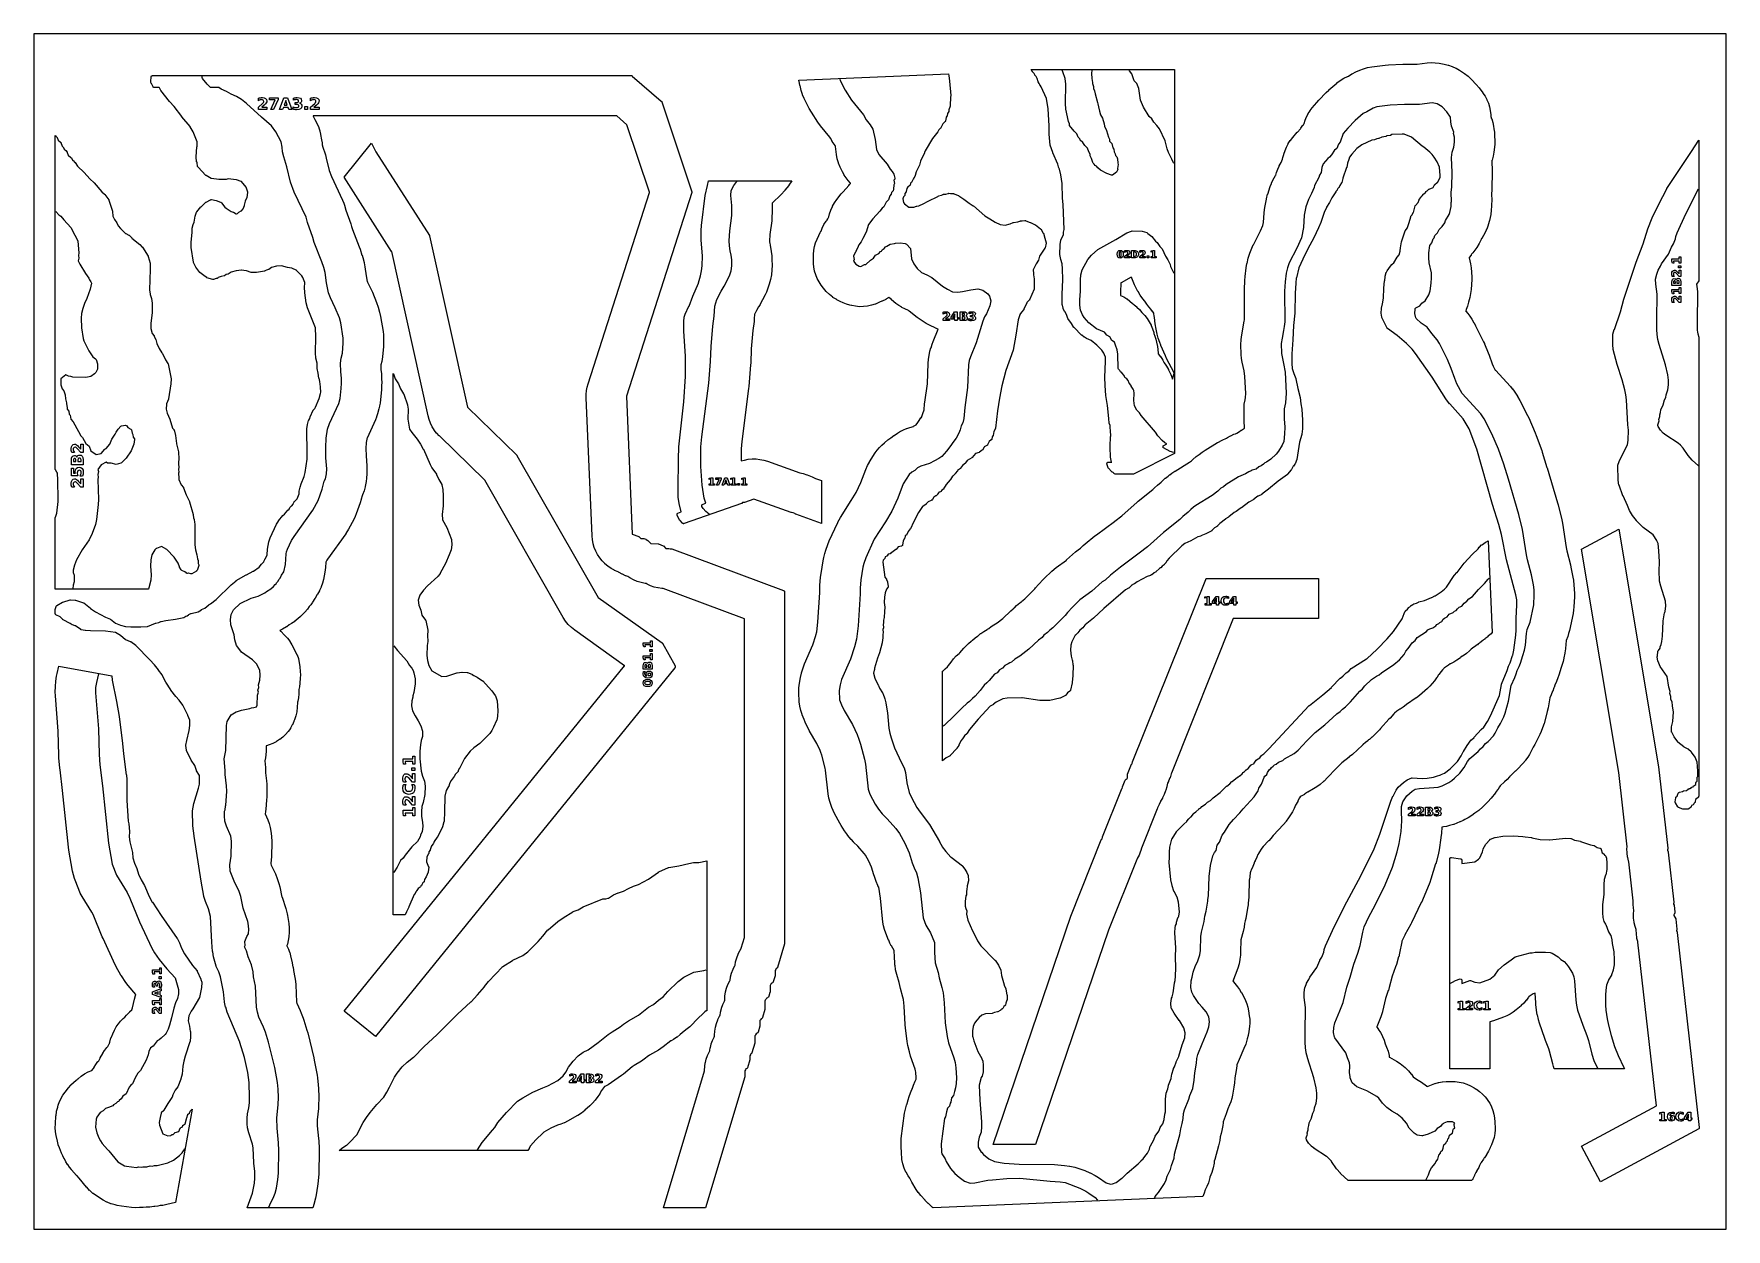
# Model space of a CAD drawing. Header units: millimetres. Extents: x 0 to 841, y 0 to 594.
import ezdxf

# ---------------------------------------------------------------- set-up
doc = ezdxf.new("R2010")
doc.units = ezdxf.units.MM
for name, color, linetype in [('CUT', 1, 'Continuous'), ('ENGRAVE', 5, 'Continuous'), ('SHEET_EDGE_DO_NOT_CUT', 8, 'Continuous')]:
    doc.layers.add(name, color=color, linetype=linetype)

msp = doc.modelspace()

# ---------------------------------------------------------------- linework, layer by layer
at = {"layer": 'CUT'}
for points in [[(108.58, 17.83), (108.59, 17.85), (109.73, 22.85), (109.73, 22.86), (109.73, 22.87), (109.87, 25.36), (109.87, 25.38), (109.85, 28.59), (109.85, 28.62), (109.3, 32.87), (109.29, 32.91), (108.95, 40.33), (108.95, 40.35), (108.72, 42.23), (108.72, 42.24), (108.72, 42.25), (106.85, 47.87), (106.84, 47.9), (106.22, 50.32), (106.21, 50.36), (106.21, 50.4), (106.02, 52.42), (106.02, 52.46), (105.96, 55.04), (105.96, 55.1), (106.17, 57.24), (106.18, 57.29), (106.8, 60.33), (106.8, 60.35), (107.11, 62.83), (107.11, 62.85), (107.21, 65.34), (107.21, 65.35), (107.08, 72.82), (107.07, 72.85), (106.4, 77.83), (106.39, 77.85), (104.72, 85.36), (104.72, 85.38), (102.38, 92.83), (102.37, 92.85), (96.12, 107.8), (96.1, 107.85), (95.33, 110.33), (95.32, 110.35), (94.71, 112.82), (94.7, 112.86), (94.7, 112.9), (94.22, 117.86), (94.21, 117.88), (93.32, 122.86), (93.31, 122.88), (92.71, 125.36), (92.71, 125.39), (91.87, 127.83), (91.86, 127.85), (90.64, 130.57), (90.62, 130.61), (90.61, 130.65), (89.35, 135.37), (89.34, 135.4), (88.87, 137.87), (88.86, 137.91), (88.39, 142.56), (88.39, 142.59), (87.72, 155.35), (87.71, 155.36), (87.71, 155.37), (86.81, 159.16), (86.81, 159.17), (86.8, 159.18), (85.33, 162.81), (85.32, 162.85), (84.55, 165.37), (84.54, 165.42), (83.13, 172.86), (83.12, 172.88), (79.6, 195.36), (79.6, 195.38), (78.96, 200.37), (78.96, 200.43), (78.84, 207.81), (78.84, 207.86), (78.85, 207.91), (79.53, 211.47), (79.54, 211.52), (81.8, 219.16), (81.8, 219.17), (82.25, 221.18), (82.26, 221.2), (82.26, 221.21), (82.29, 225.34), (82.29, 225.36), (82.28, 225.37), (80.84, 227.81), (80.82, 227.86), (80.8, 227.91), (80, 230.35), (80, 230.36), (79.99, 230.37), (78.15, 233.04), (78.13, 233.08), (78.11, 233.12), (75.92, 237.83), (75.9, 237.87), (75.89, 237.92), (75.88, 237.98), (75.58, 240.4), (75.58, 240.45), (75.58, 240.5), (75.59, 240.55), (76, 242.87), (76.01, 242.9), (77.25, 247.81), (77.26, 247.85), (77.52, 250.37), (77.52, 250.4), (77.47, 252.84), (77.47, 252.86), (77.47, 252.87), (76.57, 255.33), (76.56, 255.35), (74.07, 260.36), (74.07, 260.37), (74.06, 260.38), (72.28, 262.83), (72.26, 262.85), (70.62, 264.72), (70.6, 264.75), (68.15, 267.91), (68.13, 267.95), (65.65, 271.79), (65.63, 271.83), (63.75, 275.36), (63.73, 275.39), (61.97, 277.86), (61.96, 277.88), (59.89, 280.36), (59.88, 280.37), (57.67, 282.86), (57.66, 282.87), (50.63, 290.05), (50.62, 290.06), (50.61, 290.06), (48.13, 291.88), (48.12, 291.89), (48.11, 291.89), (45.71, 292.86), (45.66, 292.88), (45.62, 292.91), (45.58, 292.94), (43.13, 294.96), (43.12, 294.97), (43.11, 294.98), (40.65, 296.46), (40.64, 296.47), (40.62, 296.47), (35.66, 297.13), (35.63, 297.14), (28.12, 297.3), (28.09, 297.3), (25.61, 297.47), (25.55, 297.48), (23.58, 297.85), (23.53, 297.87), (23.48, 297.89), (23.43, 297.91), (23.39, 297.94), (20.63, 299.86), (20.62, 299.86), (20.61, 299.87), (19.18, 300.33), (19.14, 300.35), (19.1, 300.37), (19.06, 300.39), (18.12, 301.02), (18.09, 301.04), (14.54, 302.79), (14.49, 302.81), (14.46, 302.84), (14.42, 302.87), (14.39, 302.9), (13.13, 304.28), (13.12, 304.29), (13.11, 304.29), (11, 305.23), (10.96, 305.25), (10.92, 305.27), (10.88, 305.3), (10.85, 305.34), (10.81, 305.37), (10.77, 305.43), (10.74, 305.47), (10.72, 305.51), (10.7, 305.55), (10.68, 305.6), (10.65, 305.71), (10.63, 305.76), (10.63, 305.81), (10.62, 305.85), (10.62, 307.75), (10.63, 307.8), (10.63, 307.84), (10.64, 307.89), (11.08, 309.45), (11.1, 309.51), (11.13, 309.56), (11.21, 309.7), (11.24, 309.74), (11.27, 309.78), (11.31, 309.82), (11.35, 309.85), (11.39, 309.88), (14.26, 311.58), (14.3, 311.6), (14.34, 311.62), (14.38, 311.64), (18.01, 312.68), (18.06, 312.69), (18.11, 312.7), (18.16, 312.7), (20.58, 312.63), (20.63, 312.63), (20.68, 312.62), (20.73, 312.6), (24.65, 311.26), (24.69, 311.24), (24.73, 311.22), (24.77, 311.2), (24.8, 311.17), (28.1, 308.52), (28.12, 308.51), (30.63, 306.78), (30.65, 306.77), (35.59, 304.14), (35.62, 304.13), (38.03, 303.16), (38.07, 303.14), (38.1, 303.12), (38.14, 303.09), (40.61, 301.21), (40.62, 301.21), (40.63, 301.2), (43.11, 300.17), (43.12, 300.17), (43.13, 300.16), (45.58, 299.56), (45.61, 299.55), (48.13, 299.31), (48.15, 299.31), (53.1, 299.31), (53.12, 299.31), (56.42, 299.55), (56.43, 299.55), (56.44, 299.56), (60.53, 301.09), (60.56, 301.1), (60.6, 301.11), (62.06, 301.4), (62.07, 301.41), (62.08, 301.41), (63.16, 301.93), (63.22, 301.95), (63.27, 301.97), (65.63, 302.47), (65.67, 302.47), (70.39, 303.09), (70.41, 303.09), (74.55, 303.92), (74.56, 303.92), (74.57, 303.93), (75.48, 304.55), (75.52, 304.57), (75.56, 304.59), (75.6, 304.61), (75.64, 304.62), (76.2, 304.76), (76.22, 304.76), (76.22, 304.77), (76.93, 305.36), (76.97, 305.39), (77.01, 305.41), (77.06, 305.44), (78.09, 305.88), (78.16, 305.9), (81.64, 306.83), (81.65, 306.83), (81.66, 306.84), (83.27, 307.84), (83.31, 307.85), (83.35, 307.87), (84.94, 308.53), (84.95, 308.53), (84.96, 308.54), (87.01, 310.29), (87.05, 310.32), (87.08, 310.34), (87.12, 310.36), (87.8, 310.69), (87.81, 310.7), (87.82, 310.71), (90.63, 312.82), (90.65, 312.85), (98.08, 320.21), (98.11, 320.24), (100.54, 322.25), (100.57, 322.27), (100.61, 322.29), (105.59, 325.17), (105.62, 325.18), (109.07, 326.9), (109.08, 326.9), (109.09, 326.91), (111.93, 329.03), (111.94, 329.04), (111.95, 329.05), (113.07, 330.49), (113.11, 330.54), (114.28, 331.69), (114.28, 331.7), (114.29, 331.71), (114.76, 332.77), (114.79, 332.82), (114.82, 332.87), (115.17, 333.32), (115.17, 333.33), (115.18, 333.34), (115.88, 335.09), (115.88, 335.1), (115.88, 335.11), (116.13, 337.87), (116.14, 337.92), (116.85, 341.58), (116.85, 341.61), (117.37, 343.47), (117.38, 343.52), (117.4, 343.56), (120.65, 350.34), (120.66, 350.37), (121.51, 351.91), (121.54, 351.94), (121.56, 351.98), (123.67, 354.59), (123.71, 354.64), (123.75, 354.68), (124.62, 355.35), (124.63, 355.36), (124.64, 355.37), (126.16, 357.26), (126.19, 357.29), (126.22, 357.32), (126.83, 357.85), (126.83, 357.86), (126.84, 357.87), (127.24, 358.64), (127.27, 358.69), (127.3, 358.73), (127.34, 358.77), (127.38, 358.81), (128.12, 359.38), (128.13, 359.38), (128.14, 359.39), (128.89, 360.35), (128.9, 360.36), (128.9, 360.37), (129.38, 361.5), (129.4, 361.54), (129.43, 361.58), (129.46, 361.62), (129.49, 361.65), (129.52, 361.68), (130.91, 362.85), (130.92, 362.86), (130.92, 362.87), (131.82, 365.33), (131.82, 365.34), (131.82, 365.35), (131.89, 366.61), (131.9, 366.68), (132.29, 368.71), (132.3, 368.77), (132.8, 370.37), (132.82, 370.41), (134.36, 374.07), (134.37, 374.1), (134.89, 376.04), (134.9, 376.07), (135.78, 382.65), (135.79, 382.68), (135.82, 387.66), (135.82, 387.67), (135.59, 395.4), (135.59, 395.44), (135.68, 397.73), (135.68, 397.78), (136, 399.89), (136.01, 399.95), (136.54, 401.83), (136.56, 401.88), (136.59, 401.94), (137.1, 402.85), (137.11, 402.86), (137.11, 402.87), (137.34, 403.68), (137.35, 403.72), (137.36, 403.76), (138.85, 406.99), (138.87, 407.03), (138.9, 407.07), (138.93, 407.11), (139.58, 407.85), (139.59, 407.86), (139.6, 407.87), (139.93, 408.51), (139.94, 408.53), (141.77, 412.83), (141.78, 412.85), (142.53, 415.32), (142.53, 415.34), (142.53, 415.35), (142.57, 415.92), (142.57, 415.94), (142.49, 418.49), (142.49, 418.51), (142.2, 421.25), (142.2, 421.26), (142.2, 421.27), (141.71, 422.87), (141.7, 422.92), (141.22, 425.33), (141.22, 425.35), (140.88, 427.62), (140.87, 427.67), (140.76, 430.35), (140.76, 430.36), (140.76, 430.37), (140.14, 432.88), (140.13, 432.92), (140.13, 432.96), (139.94, 435.37), (139.94, 435.42), (140.1, 443.37), (140.1, 443.38), (139.99, 447.85), (139.99, 447.86), (139.98, 447.87), (135.95, 457.78), (135.93, 457.84), (135.3, 460.28), (135.29, 460.34), (134.66, 465.37), (134.66, 465.41), (134.54, 467.87), (134.54, 467.91), (134.65, 470.35), (134.65, 470.36), (134.64, 470.37), (133.67, 472.85), (133.67, 472.86), (133.66, 472.87), (133.14, 473.7), (133.13, 473.71), (133.12, 473.72), (130.64, 476.31), (130.63, 476.31), (130.62, 476.32), (128.13, 477.52), (128.12, 477.53), (128.11, 477.53), (126.09, 477.87), (126.04, 477.88), (123.15, 478.69), (123.14, 478.69), (123.13, 478.69), (120.64, 478.57), (120.62, 478.57), (120.61, 478.57), (118.13, 477.88), (118.12, 477.88), (118.11, 477.87), (116.75, 476.94), (116.71, 476.91), (116.66, 476.89), (116.6, 476.87), (115.63, 476.6), (115.62, 476.6), (115.61, 476.59), (114.87, 476.15), (114.83, 476.13), (114.79, 476.11), (114.74, 476.1), (114.7, 476.09), (110.67, 475.37), (110.62, 475.37), (110.57, 475.36), (108.16, 475.41), (108.11, 475.41), (108.06, 475.42), (108.02, 475.43), (105.61, 476.18), (105.58, 476.19), (103.13, 476.59), (103.12, 476.59), (103.11, 476.59), (100.63, 476.28), (100.62, 476.28), (100.61, 476.28), (98.13, 475.59), (98.12, 475.59), (98.11, 475.58), (96.57, 474.62), (96.52, 474.6), (96.47, 474.58), (96.42, 474.56), (95.63, 474.38), (95.62, 474.38), (95.61, 474.37), (94.78, 473.81), (94.73, 473.79), (94.69, 473.76), (94.64, 473.75), (94.59, 473.74), (93.14, 473.48), (93.12, 473.47), (93.11, 473.47), (91.68, 472.86), (91.67, 472.86), (91.65, 472.85), (91.28, 472.52), (91.24, 472.48), (91.19, 472.46), (91.15, 472.43), (91.1, 472.42), (91.05, 472.4), (91, 472.39), (90.63, 472.36), (90.62, 472.36), (90.61, 472.35), (89.26, 471.92), (89.21, 471.91), (89.16, 471.9), (89.11, 471.9), (89.06, 471.9), (89.01, 471.91), (88.96, 471.92), (86.01, 472.83), (85.97, 472.85), (85.93, 472.86), (85.89, 472.89), (85.11, 473.37), (85.06, 473.4), (82.57, 475.35), (82.54, 475.37), (82.51, 475.4), (82.49, 475.43), (80.5, 478.01), (80.47, 478.05), (80.44, 478.1), (79.36, 480.41), (79.34, 480.45), (79.33, 480.5), (79.32, 480.54), (78.23, 487.79), (78.23, 487.85), (78.12, 490.32), (78.12, 490.36), (78.12, 490.4), (78.66, 495.34), (78.66, 495.35), (78.74, 497.28), (78.74, 497.32), (78.75, 497.37), (79.18, 499.26), (79.19, 499.3), (79.2, 499.33), (79.61, 500.37), (79.62, 500.38), (79.62, 500.39), (80.17, 503.33), (80.19, 503.39), (80.83, 505.32), (80.84, 505.37), (80.86, 505.41), (80.89, 505.45), (80.92, 505.49), (83.03, 507.97), (83.07, 508), (85.51, 510.32), (85.54, 510.35), (85.58, 510.38), (85.62, 510.4), (87.83, 511.56), (87.89, 511.58), (87.95, 511.6), (88.13, 511.64), (88.18, 511.65), (88.23, 511.66), (88.29, 511.66), (88.34, 511.65), (90.58, 511.22), (90.62, 511.21), (90.66, 511.19), (92.78, 510.38), (92.83, 510.36), (92.87, 510.34), (92.91, 510.31), (93.16, 510.13), (93.19, 510.1), (93.22, 510.07), (93.25, 510.03), (94.93, 507.87), (94.94, 507.86), (94.95, 507.85), (95.63, 507.33), (95.64, 507.31), (98.11, 505.7), (98.12, 505.7), (98.13, 505.69), (99.11, 505.37), (99.14, 505.35), (99.18, 505.34), (100.61, 504.58), (100.62, 504.57), (100.63, 504.58), (101.26, 504.7), (101.27, 504.71), (101.28, 504.72), (101.76, 505.28), (101.79, 505.31), (101.82, 505.34), (101.86, 505.37), (101.89, 505.39), (103.11, 506.08), (103.12, 506.09), (103.13, 506.1), (103.98, 506.98), (103.99, 506.99), (104, 507), (104.69, 508.77), (104.69, 508.78), (104.7, 508.79), (105.11, 510.84), (105.12, 510.88), (105.13, 510.92), (105.15, 510.96), (105.92, 512.54), (105.92, 512.55), (105.93, 512.57), (106.38, 515.35), (106.38, 515.36), (106.37, 515.37), (105.46, 517.84), (105.46, 517.86), (105.45, 517.87), (103.13, 520.65), (103.12, 520.66), (103.11, 520.67), (100.63, 521.5), (100.62, 521.51), (100.61, 521.51), (99.3, 521.68), (99.29, 521.68), (96.6, 521.89), (96.59, 521.89), (96.57, 521.89), (95.65, 521.65), (95.59, 521.64), (95.53, 521.63), (91.98, 521.59), (91.91, 521.59), (88.23, 522.07), (88.18, 522.08), (88.13, 522.09), (88.08, 522.11), (88.04, 522.14), (85.66, 523.53), (85.62, 523.56), (85.59, 523.59), (85.55, 523.62), (81.58, 527.68), (81.55, 527.71), (81.53, 527.75), (81.5, 527.79), (81.48, 527.83), (81.39, 528.04), (81.37, 528.08), (81.36, 528.12), (81.35, 528.17), (81.11, 529.86), (81.11, 529.87), (81.1, 529.88), (80.92, 530.33), (80.91, 530.38), (80.9, 530.42), (80.89, 530.46), (80.61, 532.83), (80.61, 532.88), (80.61, 532.93), (81.08, 537.83), (81.09, 537.85), (81.11, 540.35), (81.11, 540.36), (81.1, 540.37), (79.22, 545.35), (79.21, 545.36), (79.21, 545.37), (77.64, 547.86), (77.62, 547.89), (73.49, 552.83), (73.47, 552.85), (69.76, 557.83), (69.75, 557.85), (67.44, 560.37), (67.41, 560.4), (63.18, 565.83), (63.14, 565.89), (62.37, 567.25), (62.36, 567.26), (62.35, 567.26), (59.95, 567.26), (59.89, 567.26), (59.84, 567.27), (59.78, 567.29), (59.63, 567.34), (59.58, 567.36), (59.53, 567.39), (59.49, 567.42), (59.45, 567.46), (59.37, 567.53), (59.34, 567.56), (59.31, 567.6), (59.28, 567.64), (58.39, 569.26), (58.37, 569.29), (58.35, 569.34), (58.34, 569.38), (58.15, 570.14), (58.14, 570.19), (58.13, 570.24), (58.13, 570.29), (58.25, 572.57), (58.25, 572.62), (58.26, 572.67), (58.28, 572.72), (58.3, 572.76), (58.32, 572.81), (58.42, 572.96), (58.44, 572.99), (58.47, 573.03), (58.51, 573.06), (58.54, 573.09), (58.58, 573.12), (58.62, 573.14), (58.73, 573.19), (58.77, 573.21), (58.81, 573.22), (58.85, 573.23), (58.9, 573.24), (58.95, 573.24), (296.76, 573.26), (296.8, 573.26), (296.85, 573.25), (296.89, 573.24), (296.93, 573.23), (297.26, 573.11), (297.3, 573.09), (297.34, 573.07), (297.37, 573.04), (297.41, 573.02), (311.81, 560.53), (311.85, 560.49), (311.89, 560.45), (312, 560.3), (312.03, 560.26), (312.05, 560.21), (312.07, 560.16), (326.91, 515.51), (326.93, 515.46), (326.94, 515.41), (326.94, 515.36), (326.94, 515.31), (326.93, 515.25), (326.91, 515.2), (294.47, 414.03), (294.46, 414.02), (294.46, 414.01), (297.39, 345.37), (297.39, 345.36), (297.4, 345.35), (300.65, 344.14), (300.7, 344.12), (300.74, 344.09), (300.78, 344.07), (300.82, 344.03), (301.65, 343.25), (301.66, 343.24), (301.67, 343.24), (303.03, 343.21), (303.08, 343.21), (303.13, 343.2), (303.19, 343.18), (304.18, 342.82), (304.23, 342.8), (304.27, 342.78), (305.07, 342.3), (305.11, 342.27), (305.16, 342.23), (306.68, 340.73), (306.69, 340.72), (306.7, 340.72), (310.21, 340.55), (310.27, 340.55), (310.32, 340.54), (310.37, 340.52), (312.7, 339.64), (312.74, 339.62), (312.79, 339.59), (312.83, 339.56), (312.87, 339.53), (314.15, 338.27), (314.16, 338.27), (314.17, 338.27), (315.39, 338.25), (315.44, 338.25), (315.5, 338.24), (316.15, 338.08), (316.16, 338.08), (316.17, 338.08), (316.98, 338.03), (317.03, 338.03), (317.08, 338.02), (317.13, 338), (372.57, 317.35), (372.61, 317.33), (372.65, 317.31), (372.69, 317.29), (372.83, 317.19), (372.87, 317.16), (372.91, 317.12), (372.94, 317.08), (372.97, 317.04), (373, 317), (373.05, 316.88), (373.07, 316.84), (373.09, 316.8), (373.1, 316.75), (373.1, 316.71), (373.11, 316.66), (373.11, 141.99), (373.1, 141.94), (373.1, 141.89), (373.09, 141.85), (369.57, 130.09), (369.55, 130.04), (369.52, 129.99), (369.49, 129.94), (369.41, 129.82), (369.38, 129.79), (369.35, 129.75), (369.31, 129.72), (369.27, 129.69), (369.23, 129.67), (368.96, 129.53), (368.95, 129.52), (368.95, 129.51), (368.73, 129.07), (368.7, 129.02), (368.67, 128.97), (368.37, 128.6), (368.36, 128.59), (368.36, 128.58), (368.34, 126.08), (368.34, 126.03), (368.33, 125.98), (368.32, 125.94), (367.4, 122.85), (367.39, 122.8), (367.37, 122.76), (367.34, 122.72), (367.22, 122.53), (367.19, 122.49), (367.16, 122.45), (367.12, 122.42), (367.08, 122.39), (367.04, 122.36), (366.45, 122.04), (366.44, 122.04), (366.44, 122.02), (366.21, 121.57), (366.19, 121.52), (366.15, 121.47), (365.86, 121.11), (365.86, 121.1), (365.86, 121.08), (365.85, 117.79), (365.84, 117.74), (365.84, 117.7), (365.83, 117.65), (365.27, 115.72), (365.25, 115.68), (365.24, 115.64), (365.22, 115.6), (365.06, 115.35), (365.04, 115.32), (365.01, 115.28), (364.99, 115.25), (364.74, 115.01), (364.71, 114.98), (364.67, 114.96), (364.63, 114.93), (363.94, 114.55), (363.93, 114.54), (363.92, 114.53), (363.7, 114.07), (363.67, 114.02), (363.64, 113.97), (363.36, 113.62), (363.35, 113.61), (363.35, 113.59), (363.32, 109.28), (363.32, 109.24), (363.31, 109.19), (363.3, 109.14), (362.1, 105.16), (362.09, 105.12), (362.07, 105.07), (362.04, 105.03), (362.02, 104.99), (361.89, 104.83), (361.86, 104.8), (361.82, 104.76), (361.79, 104.74), (361.75, 104.71), (361.71, 104.69), (361.43, 104.56), (361.42, 104.56), (361.41, 104.55), (361.18, 104.07), (361.16, 104.02), (361.13, 103.97), (360.86, 103.63), (360.85, 103.62), (360.85, 103.61), (360.83, 101), (360.83, 100.95), (360.82, 100.9), (360.81, 100.86), (359.92, 97.86), (359.9, 97.82), (359.88, 97.78), (359.86, 97.73), (359.83, 97.7), (359.7, 97.52), (359.66, 97.49), (359.62, 97.45), (359.58, 97.42), (359.54, 97.39), (358.92, 97.07), (358.91, 97.06), (358.91, 97.05), (358.68, 96.57), (358.65, 96.52), (358.62, 96.47), (358.35, 96.13), (358.35, 96.13), (358.35, 96.11), (358.31, 92.55), (358.31, 92.51), (358.3, 92.46), (358.29, 92.41), (356.84, 87.58), (356.82, 87.54), (356.8, 87.49), (356.78, 87.45), (356.71, 87.35), (356.68, 87.31), (356.64, 87.27), (356.61, 87.24), (356.56, 87.21), (356.39, 87.1), (356.38, 87.09), (356.38, 87.08), (356.22, 86.71), (356.19, 86.66), (356.17, 86.62), (355.85, 86.17), (355.84, 86.16), (355.84, 86.15), (355.82, 84.26), (355.82, 84.21), (355.81, 84.16), (355.8, 84.12), (354.64, 80.23), (354.62, 80.19), (354.6, 80.15), (354.58, 80.1), (354.55, 80.07), (354.43, 79.91), (354.4, 79.87), (354.36, 79.84), (354.32, 79.81), (354.28, 79.78), (354.24, 79.76), (353.89, 79.6), (353.88, 79.6), (353.88, 79.59), (353.72, 79.21), (353.69, 79.17), (353.66, 79.12), (353.34, 78.67), (353.33, 78.66), (353.33, 78.65), (353.29, 75.78), (353.29, 75.74), (353.28, 75.69), (353.27, 75.65), (333.8, 10.62), (312.92, 10.62), (333.3, 78.67), (333.3, 78.68), (333.3, 78.69), (333.3, 78.99), (333.3, 79.02), (333.41, 80.84), (333.41, 80.89), (333.69, 82.69), (333.7, 82.74), (334.14, 84.5), (334.15, 84.55), (334.76, 86.27), (334.77, 86.31), (335.53, 87.96), (335.56, 88.01), (335.73, 88.31), (335.75, 88.34), (335.89, 88.67), (335.92, 88.71), (335.98, 88.83), (335.99, 88.84), (335.99, 88.85), (336.18, 90.15), (336.19, 90.2), (336.63, 91.98), (336.65, 92.03), (337.26, 93.76), (337.28, 93.81), (338.05, 95.48), (338.07, 95.52), (338.24, 95.82), (338.25, 95.84), (338.3, 95.96), (338.31, 95.97), (338.31, 95.98), (338.31, 96.42), (338.31, 96.45), (338.43, 98.37), (338.43, 98.42), (338.73, 100.32), (338.74, 100.37), (339.23, 102.22), (339.24, 102.27), (339.91, 104.07), (339.93, 104.11), (340.77, 105.84), (340.79, 105.88), (340.94, 106.13), (340.95, 106.16), (340.98, 106.21), (340.99, 106.22), (340.99, 106.23), (341.23, 107.77), (341.24, 107.82), (341.73, 109.7), (341.74, 109.75), (342.41, 111.56), (342.43, 111.61), (343.28, 113.35), (343.3, 113.4), (343.31, 113.41), (343.32, 113.42), (343.32, 113.43), (343.32, 113.86), (343.32, 113.89), (343.43, 115.84), (343.44, 115.89), (343.74, 117.81), (343.75, 117.86), (344.25, 119.74), (344.26, 119.79), (344.94, 121.61), (344.96, 121.66), (345.82, 123.4), (345.84, 123.45), (345.98, 123.68), (345.99, 123.69), (345.99, 123.7), (346.24, 125.29), (346.25, 125.34), (346.75, 127.24), (346.77, 127.29), (347.46, 129.13), (347.48, 129.18), (348.35, 130.94), (348.37, 130.98), (348.49, 131.17), (348.49, 131.18), (348.5, 131.19), (348.75, 132.81), (348.76, 132.86), (349.27, 134.77), (349.28, 134.82), (349.98, 136.66), (350, 136.71), (350.88, 138.48), (350.9, 138.52), (351.12, 138.86), (351.13, 138.89), (351.24, 139.12), (351.27, 139.16), (351.53, 139.6), (351.54, 139.61), (351.54, 139.62), (353.11, 144.9), (353.12, 144.91), (353.12, 144.92), (353.12, 303.24), (353.12, 303.25), (353.11, 303.26), (312.76, 318.29), (312.75, 318.29), (312.74, 318.29), (312.08, 318.33), (312.03, 318.34), (310.18, 318.62), (310.14, 318.63), (308.33, 319.09), (308.28, 319.1), (306.52, 319.74), (306.48, 319.75), (304.79, 320.55), (304.75, 320.57), (304.32, 320.83), (304.31, 320.83), (304.3, 320.84), (303.81, 320.88), (303.76, 320.89), (301.82, 321.27), (301.78, 321.28), (299.89, 321.85), (299.84, 321.87), (298.02, 322.63), (297.98, 322.65), (296.25, 323.59), (296.2, 323.62), (295.24, 324.27), (295.23, 324.28), (295.22, 324.28), (294.15, 324.67), (294.1, 324.68), (292.46, 325.44), (292.42, 325.46), (290.86, 326.37), (290.82, 326.39), (290.62, 326.53), (290.61, 326.54), (290.6, 326.54), (290.39, 326.62), (290.37, 326.63), (288.61, 327.39), (288.57, 327.41), (286.9, 328.33), (286.86, 328.35), (285.29, 329.43), (285.26, 329.46), (283.8, 330.68), (283.76, 330.72), (282.44, 332.08), (282.4, 332.11), (281.21, 333.6), (281.19, 333.63), (280.15, 335.23), (280.12, 335.27), (279.24, 336.95), (279.22, 337), (278.51, 338.76), (278.49, 338.8), (277.96, 340.63), (277.94, 340.68), (277.59, 342.54), (277.58, 342.59), (277.41, 344.5), (277.4, 344.52), (274.48, 413.16), (274.48, 413.18), (274.48, 414.91), (274.49, 414.95), (274.64, 416.67), (274.65, 416.71), (274.95, 418.41), (274.96, 418.45), (275.42, 420.12), (275.42, 420.14), (305.95, 515.22), (305.96, 515.24), (305.95, 515.25), (294.77, 548.83), (294.76, 548.84), (294.75, 548.85), (289.7, 553.23), (289.69, 553.24), (289.67, 553.24), (138.76, 553.24), (138.75, 553.24), (138.76, 553.23), (138.87, 553.04), (138.88, 553.02), (139.7, 551.49), (139.71, 551.47), (140.9, 548.98), (140.91, 548.96), (141.57, 547.4), (141.58, 547.36), (142.1, 545.77), (142.11, 545.72), (142.5, 544.08), (142.5, 544.06), (143.02, 541.35), (143.02, 541.33), (143.25, 539.79), (143.25, 539.77), (143.35, 538.84), (143.36, 538.81), (143.49, 538.27), (143.49, 538.26), (144.88, 533.85), (144.89, 533.83), (145.3, 532.3), (145.3, 532.28), (146.71, 526.12), (146.72, 526.09), (147.84, 523.14), (147.85, 523.12), (153.36, 511.34), (153.36, 511.33), (153.98, 509.85), (154, 509.81), (154.49, 508.29), (154.5, 508.27), (155.03, 506.4), (155.03, 506.39), (157.45, 499.56), (157.46, 499.54), (157.86, 498.26), (157.87, 498.24), (158.29, 496.74), (158.3, 496.71), (161.7, 488.16), (161.7, 488.14), (162.14, 486.95), (162.14, 486.93), (163.07, 484.06), (163.08, 484.04), (163.43, 482.81), (163.44, 482.8), (164.08, 480.29), (164.08, 480.26), (164.5, 478.18), (164.5, 478.16), (165.13, 473.74), (165.14, 473.72), (165.71, 470.85), (165.72, 470.84), (165.72, 470.83), (165.77, 470.7), (165.77, 470.68), (167.76, 466.61), (167.76, 466.59), (168.23, 465.57), (168.23, 465.55), (170.32, 460.56), (170.33, 460.53), (171.14, 458.2), (171.15, 458.17), (171.83, 455.7), (171.84, 455.67), (172.3, 453.58), (172.31, 453.55), (173.53, 446.08), (173.53, 446.06), (173.73, 444.4), (173.73, 444.36), (173.79, 442.69), (173.79, 442.66), (173.77, 440.19), (173.77, 440.16), (173.69, 438.54), (173.69, 438.51), (173.24, 433.58), (173.23, 433.55), (172.87, 431.18), (172.86, 431.15), (172.5, 429.47), (172.5, 429.45), (172.47, 429.23), (172.47, 429.19), (172.5, 427.22), (172.5, 427.19), (172.73, 424.98), (172.74, 424.96), (172.84, 422.98), (172.85, 422.96), (172.86, 420.46), (172.86, 420.45), (172.84, 419.63), (172.84, 419.62), (172.75, 417.11), (172.75, 417.09), (172.63, 415.53), (172.63, 415.51), (172.05, 410.56), (172.04, 410.54), (171.82, 409.09), (171.81, 409.05), (171.48, 407.63), (171.48, 407.61), (170.8, 405.11), (170.79, 405.09), (170.33, 403.62), (170.31, 403.58), (169.73, 402.15), (169.73, 402.13), (165.63, 393.04), (165.62, 393.02), (165.5, 392.67), (165.5, 392.66), (165.5, 392.65), (165.23, 390.94), (165.23, 390.92), (165.04, 387.93), (165.04, 387.92), (165.09, 384.27), (165.09, 384.25), (165.46, 379.4), (165.46, 379.38), (165.51, 377.65), (165.51, 377.62), (165.48, 375.13), (165.48, 375.11), (165.38, 373.32), (165.37, 373.27), (165.11, 371.49), (165.1, 371.47), (164.62, 369), (164.61, 368.97), (164.1, 366.95), (164.08, 366.9), (163.37, 364.96), (163.34, 364.92), (163.1, 364.42), (163.09, 364.41), (163.09, 364.39), (162.65, 362.69), (162.65, 362.67), (162.14, 361.02), (162.13, 361), (160.19, 355.49), (160.18, 355.47), (159.63, 354.1), (159.62, 354.07), (158.97, 352.74), (158.96, 352.72), (156.35, 347.83), (156.34, 347.8), (154.98, 345.63), (154.97, 345.6), (145.96, 333), (145.95, 332.98), (145.58, 332.4), (145.57, 332.38), (145.14, 331.51), (145.14, 331.5), (145.14, 331.49), (144.94, 328.87), (144.94, 328.84), (144.63, 326.55), (144.63, 326.52), (143.93, 322.9), (143.92, 322.87), (143.46, 320.99), (143.45, 320.94), (142.8, 319.12), (142.78, 319.08), (141.96, 317.33), (141.94, 317.29), (140.95, 315.62), (140.93, 315.6), (140.67, 315.2), (140.65, 315.18), (139.73, 313.39), (139.7, 313.35), (138.55, 311.61), (138.52, 311.57), (138.28, 311.27), (138.26, 311.25), (137.6, 310.24), (137.57, 310.2), (136.88, 309.36), (136.88, 309.35), (135.95, 308.08), (135.92, 308.04), (134.64, 306.6), (134.6, 306.56), (134.2, 306.19), (134.18, 306.18), (133.67, 305.58), (133.64, 305.56), (132.52, 304.46), (132.5, 304.45), (131.22, 303.3), (131.2, 303.28), (129.72, 302.07), (129.68, 302.05), (128.09, 300.99), (128.07, 300.98), (126.94, 300.3), (126.92, 300.29), (125.67, 299.37), (125.61, 299.34), (123.52, 298.16), (123.49, 298.15), (122.23, 297.54), (122.22, 297.54), (122.23, 297.53), (122.64, 297.16), (122.66, 297.15), (124.59, 295.26), (124.6, 295.24), (125.96, 293.77), (125.99, 293.73), (127.19, 292.14), (127.22, 292.1), (128.25, 290.38), (128.26, 290.36), (129.91, 287.26), (129.92, 287.24), (130.77, 285.44), (130.79, 285.39), (131.44, 283.53), (131.46, 283.48), (131.92, 281.56), (131.93, 281.51), (132.2, 279.54), (132.2, 279.52), (132.41, 277.06), (132.41, 277.04), (132.48, 275.44), (132.48, 275.4), (132.42, 273.8), (132.42, 273.78), (132.22, 271.32), (132.22, 271.3), (132.01, 269.56), (132, 269.52), (131.72, 268.2), (131.72, 268.19), (131.71, 268.18), (131.67, 267.22), (131.66, 267.17), (131.65, 267.1), (131.65, 267.09), (131.65, 267.08), (131.65, 265.97), (131.65, 265.92), (131.49, 264.15), (131.48, 264.11), (131.17, 262.36), (131.16, 262.31), (131.02, 261.84), (131.02, 261.82), (131.02, 261.81), (130.88, 259.3), (130.88, 259.27), (130.66, 257.2), (130.65, 257.15), (130.21, 255.13), (130.19, 255.08), (129.54, 253.1), (129.53, 253.07), (129.25, 252.36), (129.24, 252.33), (128.46, 250.59), (128.44, 250.55), (127.5, 248.91), (127.47, 248.86), (126.38, 247.32), (126.35, 247.28), (125.11, 245.85), (125.07, 245.81), (123.7, 244.51), (123.66, 244.48), (122.17, 243.31), (122.13, 243.28), (120.53, 242.27), (120.49, 242.24), (118.8, 241.39), (118.76, 241.37), (116.98, 240.68), (116.96, 240.67), (115.65, 240.23), (115.62, 240.22), (115.49, 240.18), (115.48, 240.18), (115.48, 240.17), (115.41, 237.41), (115.41, 237.39), (115.31, 235.82), (115.31, 235.78), (115.08, 234.22), (115.08, 234.2), (114.81, 232.72), (114.8, 232.7), (114.8, 232.69), (115.05, 229.42), (115.06, 229.39), (115.1, 227.1), (115.1, 227.07), (115.09, 226.8), (115.09, 226.79), (115.09, 226.78), (115.58, 222.86), (115.58, 222.84), (115.72, 221.1), (115.72, 221.08), (115.82, 218.36), (115.82, 218.35), (115.83, 217.35), (115.83, 217.33), (115.79, 214.88), (115.79, 214.86), (115.69, 213.18), (115.69, 213.16), (115.24, 208.67), (115.24, 208.65), (115.08, 207.58), (115.08, 207.55), (115.07, 207.48), (115.07, 207.46), (114.96, 206.33), (114.96, 206.32), (114.97, 206.31), (116.25, 203.37), (116.26, 203.34), (116.94, 201.56), (116.95, 201.51), (117.45, 199.68), (117.46, 199.63), (117.78, 197.75), (117.78, 197.72), (118.08, 195.28), (118.08, 195.25), (118.22, 192.52), (118.22, 192.48), (118.07, 184.98), (118.07, 184.96), (117.98, 183.46), (117.98, 183.42), (117.78, 181.93), (117.78, 181.91), (117.71, 181.51), (117.7, 181.49), (117.71, 181.48), (117.93, 180.93), (117.93, 180.92), (120.04, 176.55), (120.05, 176.53), (120.98, 174.28), (120.99, 174.25), (121.82, 171.79), (121.83, 171.77), (122.29, 170.17), (122.3, 170.13), (122.64, 168.49), (122.64, 168.47), (122.93, 166.65), (122.93, 166.64), (123.32, 164.93), (123.33, 164.91), (125.22, 159.32), (125.23, 159.29), (125.91, 156.77), (125.91, 156.74), (126.08, 155.89), (126.08, 155.88), (126.26, 154.85), (126.26, 154.83), (126.67, 151.94), (126.68, 151.92), (126.86, 149.82), (126.86, 149.77), (126.82, 147.67), (126.82, 147.64), (126.66, 145.34), (126.65, 145.31), (126.43, 143.46), (126.42, 143.41), (126.03, 141.6), (126.02, 141.56), (125.8, 140.89), (125.8, 140.88), (125.8, 140.87), (126.51, 139.21), (126.52, 139.19), (127.13, 137.57), (127.14, 137.53), (127.6, 135.86), (127.61, 135.84), (128.41, 132.39), (128.41, 132.37), (128.78, 130.22), (128.79, 130.2), (128.97, 128.64), (128.97, 128.61), (129.76, 125.04), (129.76, 125.01), (130.06, 123.27), (130.06, 123.23), (130.2, 121.46), (130.21, 121.44), (130.5, 112.84), (130.5, 112.83), (130.51, 112.82), (130.51, 112.8), (130.51, 112.79), (130.62, 112.4), (130.64, 112.37), (132.33, 108.65), (132.34, 108.64), (132.85, 107.41), (132.85, 107.39), (133.79, 104.91), (133.8, 104.9), (134.16, 103.86), (134.16, 103.84), (135.72, 98.88), (135.73, 98.86), (136.08, 97.61), (136.08, 97.6), (139.12, 85.11), (139.12, 85.1), (139.35, 84.04), (139.35, 84.02), (140.75, 76.54), (140.75, 76.53), (140.96, 75.14), (140.96, 75.13), (141.34, 71.77), (141.35, 71.74), (141.47, 69.94), (141.47, 69.92), (141.56, 65.8), (141.56, 65.79), (141.56, 64.93), (141.56, 64.92), (141.49, 61.56), (141.49, 61.54), (141.4, 60), (141.39, 59.98), (140.83, 54.27), (140.82, 54.24), (140.84, 51.31), (140.84, 51.28), (141.51, 45.02), (141.52, 45.01), (141.6, 43.88), (141.61, 43.87), (141.79, 40.16), (141.79, 40.15), (141.82, 38.87), (141.82, 38.85), (141.65, 27.57), (141.65, 27.54), (141.54, 25.72), (141.54, 25.69), (141.2, 22.52), (141.2, 22.51), (141.03, 21.31), (141.03, 21.29), (140.3, 17), (140.29, 16.98), (139.94, 15.34), (139.94, 15.32), (139.3, 12.84), (139.29, 12.81), (138.57, 10.62), (106.09, 10.62), (108.58, 17.83)], [(454.75, 573.11), (454.76, 573.07), (455.11, 570.57), (455.11, 570.54), (455.67, 563.3), (455.67, 563.25), (455.67, 563.21), (455.66, 563.16), (455.65, 563.11), (455.5, 562.65), (455.5, 562.64), (455.5, 562.63), (455.36, 558.18), (455.36, 558.14), (455.35, 558.09), (455.34, 558.05), (454.74, 556.16), (454.74, 556.15), (454.74, 556.14), (454.75, 555.65), (454.75, 555.6), (454.74, 555.55), (454.73, 555.5), (454.71, 555.46), (454.69, 555.41), (454.67, 555.37), (454.04, 554.41), (454.03, 554.4), (454.03, 554.38), (453.84, 553.22), (453.83, 553.17), (453.82, 553.12), (453.8, 553.08), (453.77, 553.03), (453.46, 552.54), (453.45, 552.53), (453.45, 552.51), (453, 550.69), (452.99, 550.65), (452.97, 550.6), (452.95, 550.56), (452.87, 550.43), (452.85, 550.39), (452.82, 550.35), (452.78, 550.32), (451.72, 549.33), (451.71, 549.33), (451.7, 549.32), (450.74, 547.29), (450.71, 547.25), (450.69, 547.21), (450.65, 547.17), (450.62, 547.13), (449.74, 546.35), (449.74, 546.34), (449.73, 546.33), (449.3, 545.35), (449.28, 545.31), (449.25, 545.27), (449.23, 545.23), (446.58, 542.05), (446.58, 542.04), (446.57, 542.03), (442.88, 535.85), (442.87, 535.84), (442.87, 535.83), (442.66, 535.01), (442.64, 534.96), (442.63, 534.92), (440.66, 530.69), (440.65, 530.68), (440.65, 530.66), (440.17, 528.78), (440.15, 528.73), (440.13, 528.68), (438.52, 525.45), (438.51, 525.44), (438.51, 525.43), (437.97, 523.56), (437.96, 523.52), (437.94, 523.48), (437.92, 523.44), (437.24, 522.3), (437.23, 522.29), (437.23, 522.28), (437.16, 521.96), (437.15, 521.91), (437.13, 521.86), (437.11, 521.81), (437.08, 521.77), (437.05, 521.73), (436.78, 521.42), (436.77, 521.41), (436.76, 521.4), (436.29, 520.41), (436.27, 520.37), (436.24, 520.33), (436.22, 520.3), (435.73, 519.74), (435.72, 519.72), (435.72, 519.71), (435.47, 518.87), (435.46, 518.82), (435.43, 518.77), (435.41, 518.72), (435.37, 518.68), (435.34, 518.64), (435.3, 518.61), (434.42, 517.93), (434.41, 517.93), (434.4, 517.92), (433.84, 517.16), (433.83, 517.14), (433.83, 517.13), (433.54, 515.71), (433.53, 515.66), (433.51, 515.61), (433.49, 515.57), (433.47, 515.52), (432.85, 514.61), (432.84, 514.6), (432.84, 514.59), (432.89, 514.13), (432.89, 514.08), (432.89, 514.04), (432.89, 513.99), (432.87, 513.88), (432.86, 513.83), (432.84, 513.79), (432.82, 513.74), (432.8, 513.7), (432.74, 513.6), (432.72, 513.56), (432.69, 513.53), (432.65, 513.5), (432.12, 513), (432.12, 512.99), (432.11, 512.98), (431.77, 512.07), (431.77, 512.05), (431.77, 512.04), (432.23, 510.27), (432.24, 510.26), (432.24, 510.25), (432.61, 509.6), (432.62, 509.59), (432.63, 509.58), (434.82, 507.84), (434.83, 507.83), (434.84, 507.83), (437.32, 507.8), (437.33, 507.8), (437.35, 507.81), (438.64, 508.38), (438.67, 508.4), (438.71, 508.41), (438.76, 508.42), (439.81, 508.6), (439.82, 508.6), (439.83, 508.61), (442.23, 509.69), (442.25, 509.7), (444.05, 510.74), (444.08, 510.76), (449.5, 513.4), (449.54, 513.42), (449.59, 513.44), (451.1, 513.85), (451.11, 513.85), (451.12, 513.85), (451.87, 514.21), (451.91, 514.23), (451.95, 514.25), (452, 514.26), (452.04, 514.26), (452.09, 514.26), (453.27, 514.25), (453.28, 514.25), (453.29, 514.26), (454.43, 514.72), (454.48, 514.73), (454.52, 514.74), (454.56, 514.75), (454.61, 514.75), (454.65, 514.75), (454.7, 514.75), (455.48, 514.62), (455.51, 514.62), (457.04, 514.59), (457.09, 514.58), (457.13, 514.58), (457.18, 514.57), (457.22, 514.55), (459.57, 513.6), (459.61, 513.58), (459.65, 513.55), (462.14, 511.91), (462.18, 511.88), (464.75, 509.86), (464.77, 509.85), (466.85, 508.53), (466.88, 508.51), (466.91, 508.49), (472.53, 503.6), (472.54, 503.59), (472.55, 503.58), (475.11, 502.1), (475.14, 502.08), (477.67, 500.35), (477.68, 500.34), (477.69, 500.34), (480.22, 499.21), (480.23, 499.21), (480.24, 499.2), (482.73, 498.92), (482.74, 498.92), (482.76, 498.92), (485.18, 499.61), (485.21, 499.62), (486.71, 500.26), (486.76, 500.27), (486.8, 500.28), (486.85, 500.29), (489.04, 500.56), (489.05, 500.56), (489.06, 500.57), (490.07, 500.97), (490.12, 500.99), (490.17, 501), (490.22, 501.01), (490.27, 501.01), (491.18, 501), (491.19, 501), (491.2, 501), (492.46, 501.21), (492.51, 501.21), (492.56, 501.21), (492.61, 501.21), (492.79, 501.19), (492.84, 501.18), (492.89, 501.16), (495.2, 500.33), (495.26, 500.31), (497.67, 499.06), (497.71, 499.04), (497.74, 499.02), (500.25, 497.15), (500.28, 497.12), (500.32, 497.09), (500.35, 497.05), (500.37, 497.02), (501.63, 495), (501.66, 494.94), (501.68, 494.89), (502.45, 492.53), (502.47, 492.49), (503.01, 490.15), (503.02, 490.1), (503.02, 490.06), (503.02, 490.01), (503.02, 489.97), (503.01, 489.93), (502.5, 487.65), (502.49, 487.6), (502.47, 487.56), (502.45, 487.51), (502.42, 487.47), (500.71, 485.08), (500.7, 485.05), (499.82, 483.49), (499.82, 483.48), (499.81, 483.46), (499.27, 481.58), (499.26, 481.54), (499.24, 481.5), (499.22, 481.45), (498.18, 479.78), (498.16, 479.76), (496.68, 476.74), (496.67, 476.73), (496.67, 476.72), (496.85, 474.87), (496.85, 474.82), (496.85, 474.77), (496.84, 474.72), (496.75, 474.27), (496.75, 474.26), (496.75, 474.25), (497.14, 472.22), (497.14, 472.17), (497.15, 472.13), (497.17, 467.27), (497.17, 467.22), (497.16, 467.17), (497.15, 467.11), (497.13, 467.07), (494.78, 461.82), (494.75, 461.77), (494.72, 461.73), (494.69, 461.69), (493.52, 460.43), (493.51, 460.42), (493.51, 460.41), (492.03, 457.2), (492.01, 457.16), (491.99, 457.12), (491.96, 457.08), (490.81, 455.72), (490.8, 455.71), (490.8, 455.7), (490.07, 454.45), (490.06, 454.44), (490.06, 454.43), (489.13, 451.9), (489.12, 451.89), (489.12, 451.88), (488.08, 444.33), (488.07, 444.31), (486.68, 436.87), (486.67, 436.83), (486.66, 436.79), (483.08, 426.64), (483.07, 426.62), (481.08, 419.04), (481.07, 419.03), (479.9, 412.89), (479.9, 412.88), (478.92, 406.6), (478.92, 406.59), (477.9, 398.05), (477.89, 398), (477.88, 397.95), (477.86, 397.89), (477.12, 396.35), (477.12, 396.34), (477.11, 396.33), (476.72, 394.46), (476.71, 394.41), (476.69, 394.36), (476.67, 394.31), (476.64, 394.27), (476.32, 393.81), (476.31, 393.81), (476.31, 393.79), (476.12, 392.62), (476.11, 392.57), (476.09, 392.52), (476.07, 392.48), (476.05, 392.43), (476.02, 392.39), (475.93, 392.28), (475.9, 392.24), (475.86, 392.2), (475.82, 392.17), (474.72, 391.43), (474.71, 391.43), (474.71, 391.42), (473.95, 389.78), (473.92, 389.74), (473.9, 389.69), (473.86, 389.65), (473.83, 389.62), (473.72, 389.52), (473.68, 389.48), (473.63, 389.46), (472.33, 388.7), (472.32, 388.69), (472.32, 388.68), (471.4, 387.18), (471.37, 387.14), (471.34, 387.1), (471.3, 387.06), (471.26, 387.03), (469.89, 386.09), (469.85, 386.07), (469.81, 386.05), (469.76, 386.03), (467.96, 385.46), (467.95, 385.46), (467.94, 385.45), (466.25, 383.47), (466.21, 383.43), (466.17, 383.4), (466.13, 383.37), (463.9, 381.99), (463.89, 381.99), (463.88, 381.98), (462.98, 380.78), (462.94, 380.74), (462.91, 380.71), (461.47, 379.43), (461.46, 379.42), (461.45, 379.41), (460.55, 378.17), (460.52, 378.14), (460.49, 378.1), (460.45, 378.07), (458.96, 376.93), (458.95, 376.92), (458.94, 376.91), (457.89, 375.45), (457.86, 375.41), (457.82, 375.37), (456.62, 374.27), (456.61, 374.27), (456.6, 374.26), (455.5, 372.52), (455.48, 372.49), (455.45, 372.45), (453.32, 370.11), (453.31, 370.1), (453.31, 370.08), (453.12, 369.49), (453.11, 369.45), (453.09, 369.41), (453.07, 369.38), (453.04, 369.34), (452.42, 368.53), (452.42, 368.52), (452.41, 368.51), (452.28, 368.05), (452.26, 368), (452.24, 367.96), (452.22, 367.91), (452.14, 367.81), (452.12, 367.77), (452.08, 367.73), (452.05, 367.7), (452.01, 367.67), (451.28, 367.17), (451.27, 367.17), (451.26, 367.16), (450.79, 366.61), (450.76, 366.57), (450.72, 366.53), (450.68, 366.5), (450.63, 366.48), (450.58, 366.46), (449.76, 366.17), (449.75, 366.16), (449.75, 366.15), (449.14, 365.19), (449.11, 365.15), (449.08, 365.11), (449.05, 365.08), (448.35, 364.44), (448.31, 364.41), (448.27, 364.38), (447.19, 363.73), (447.18, 363.72), (447.18, 363.71), (446.51, 362.63), (446.48, 362.59), (446.45, 362.56), (446.42, 362.52), (446.04, 362.18), (446, 362.15), (445.96, 362.12), (445.92, 362.1), (444.49, 361.41), (444.48, 361.4), (444.47, 361.4), (443.51, 360.39), (443.47, 360.35), (443.43, 360.32), (441.72, 359.16), (441.71, 359.15), (441.7, 359.14), (439.68, 356.2), (439.67, 356.18), (437.11, 351.4), (437.1, 351.39), (435.61, 348.08), (435.59, 348.04), (435.57, 348), (435.54, 347.97), (434.45, 346.63), (434.44, 346.62), (434.43, 346.61), (433.67, 345.05), (433.64, 345.01), (433.62, 344.97), (433.59, 344.94), (433.56, 344.9), (433.08, 344.47), (433.07, 344.46), (433.07, 344.45), (432.76, 343.42), (432.74, 343.38), (432.72, 343.33), (431.98, 341.93), (431.97, 341.92), (431.97, 341.9), (431.74, 340.15), (431.73, 340.11), (431.72, 340.07), (431.7, 340.03), (431.64, 339.87), (431.62, 339.83), (431.6, 339.79), (431.57, 339.75), (431.54, 339.72), (431.51, 339.68), (431.47, 339.65), (431.31, 339.53), (431.27, 339.51), (431.22, 339.48), (431.18, 339.47), (431.13, 339.45), (429.59, 339.09), (429.58, 339.08), (429.57, 339.07), (428.48, 337.77), (428.44, 337.73), (428.4, 337.69), (425.75, 335.71), (425.71, 335.69), (425.67, 335.66), (425.52, 335.59), (425.47, 335.57), (425.42, 335.56), (425.38, 335.55), (424.51, 335.41), (424.5, 335.41), (424.49, 335.4), (424.1, 334.68), (424.07, 334.63), (424.04, 334.59), (424.01, 334.56), (423.97, 334.52), (423.93, 334.5), (423.88, 334.47), (423.04, 334.04), (423.03, 334.04), (423.02, 334.02), (422.84, 333.35), (422.83, 333.31), (422.81, 333.27), (422.79, 333.23), (422.77, 333.19), (422.74, 333.15), (422.13, 332.44), (422.12, 332.43), (422.12, 332.42), (421.95, 331.48), (421.95, 331.47), (421.95, 331.46), (422.95, 324.06), (422.96, 324.05), (422.96, 324.03), (423.65, 322.93), (423.68, 322.87), (424.21, 321.66), (424.22, 321.62), (424.23, 321.58), (424.24, 321.54), (424.58, 319.43), (424.59, 319.38), (424.59, 319.33), (424.58, 319.28), (424.57, 319.23), (424.56, 319.18), (424.49, 318.98), (424.47, 318.93), (424.44, 318.89), (424.42, 318.84), (424.39, 318.81), (423.72, 318.07), (423.71, 318.06), (423.7, 318.05), (423.07, 316.29), (423.07, 316.27), (423.06, 316.26), (422.74, 314.03), (422.73, 314.01), (422.57, 311.51), (422.57, 311.5), (422.57, 311.49), (422.84, 309.09), (422.84, 309.02), (422.8, 306.88), (422.8, 306.85), (422.61, 304.05), (422.6, 303.99), (422.59, 303.94), (422.21, 302.65), (422.2, 302.63), (422.2, 302.62), (422.24, 301.53), (422.24, 301.48), (422.24, 301.43), (422.07, 300.37), (422.07, 300.36), (422.07, 300.34), (422.28, 299.11), (422.29, 299.06), (422.29, 299.01), (422.28, 298.96), (422.27, 298.91), (422.26, 298.86), (421.97, 298.06), (421.97, 298.05), (421.97, 298.04), (422.11, 296.56), (422.11, 296.51), (422.11, 296.47), (422.1, 296.42), (422.09, 296.38), (421.91, 295.71), (421.9, 295.7), (421.9, 295.69), (421.87, 293.94), (421.87, 293.88), (421.53, 291.5), (421.52, 291.45), (420.25, 286.46), (420.23, 286.4), (419.19, 283.83), (419.18, 283.8), (417.7, 278.8), (417.69, 278.78), (417.69, 278.77), (417.69, 277.98), (417.68, 277.92), (417.67, 277.86), (417.27, 276.26), (417.27, 276.25), (417.27, 276.23), (417.9, 273.77), (417.9, 273.75), (417.91, 273.74), (419.67, 270.27), (419.7, 270.21), (420.19, 268.88), (420.19, 268.86), (420.2, 268.85), (421.81, 266.48), (421.84, 266.42), (421.86, 266.37), (422.91, 263.53), (422.93, 263.48), (423.42, 261.48), (423.43, 261.44), (424.21, 256.55), (424.21, 256.53), (424.96, 249.04), (424.96, 249.02), (425.36, 246.55), (425.36, 246.53), (425.99, 244.11), (425.99, 244.09), (427.76, 239.15), (427.77, 239.13), (431.14, 231.8), (431.15, 231.79), (432.44, 229.31), (432.47, 229.27), (432.48, 229.22), (433.18, 226.9), (433.18, 226.87), (433.19, 226.83), (433.9, 221.89), (433.9, 221.87), (435.05, 216.93), (435.05, 216.92), (435.05, 216.91), (436.12, 214.47), (436.13, 214.45), (438.81, 209.61), (438.82, 209.59), (440.48, 207.15), (440.49, 207.14), (445.11, 201.17), (445.14, 201.12), (450.14, 192.57), (450.15, 192.55), (451.42, 190.09), (451.42, 190.08), (451.43, 190.07), (453.17, 187.7), (453.19, 187.68), (455.78, 184.87), (455.79, 184.86), (455.8, 184.85), (461.46, 180.52), (461.49, 180.49), (461.52, 180.45), (461.55, 180.42), (462.62, 178.96), (462.66, 178.91), (463.62, 177.21), (463.64, 177.17), (464.31, 175.69), (464.33, 175.64), (464.34, 175.59), (464.35, 175.53), (464.54, 173.29), (464.54, 173.25), (464.54, 173.2), (464.53, 173.15), (464.52, 173.11), (463.78, 170.6), (463.77, 170.59), (463.77, 170.58), (463.64, 168.63), (463.64, 168.59), (463.63, 168.54), (463.62, 168.5), (463.6, 168.46), (463.43, 168.08), (463.42, 168.07), (463.42, 168.06), (463.51, 166.38), (463.51, 166.32), (463.51, 166.27), (463.49, 166.21), (463.48, 166.16), (463.23, 165.56), (463.23, 165.54), (463.22, 165.53), (462.84, 163.07), (462.84, 163.06), (462.84, 163.05), (462.83, 160.58), (462.83, 160.56), (462.84, 160.55), (463.13, 159.3), (463.13, 159.29), (463.13, 159.28), (463.58, 158.21), (463.6, 158.16), (463.61, 158.1), (463.62, 158.05), (463.62, 157.99), (463.56, 156.5), (463.56, 156.49), (463.56, 156.47), (464.17, 153.53), (464.18, 153.52), (464.18, 153.51), (466.4, 148.19), (466.4, 148.18), (466.4, 148.17), (467.83, 145.81), (467.86, 145.75), (468.94, 143.29), (468.94, 143.28), (468.95, 143.27), (470.57, 140.87), (470.57, 140.86), (470.58, 140.85), (477.62, 133.72), (477.65, 133.69), (477.68, 133.65), (479.33, 131.19), (479.36, 131.13), (480.5, 128.78), (480.52, 128.73), (480.54, 128.69), (480.55, 128.64), (480.95, 126.07), (480.96, 126.05), (482.19, 121.35), (482.2, 121.32), (482.97, 119.39), (482.98, 119.35), (482.99, 119.31), (483.6, 116.46), (483.61, 116.41), (483.62, 116.36), (483.63, 113.97), (483.63, 113.92), (483.62, 113.87), (483.61, 113.83), (483.59, 113.78), (482.97, 112.23), (482.96, 112.21), (482.96, 112.2), (482.83, 111.47), (482.82, 111.43), (482.8, 111.38), (482.78, 111.33), (482.76, 111.29), (482.73, 111.25), (482.7, 111.21), (482.11, 110.61), (482.1, 110.6), (482.1, 110.59), (481.56, 109.68), (481.54, 109.64), (481.51, 109.61), (481.48, 109.58), (481.44, 109.55), (481.36, 109.48), (481.32, 109.45), (481.27, 109.42), (481.22, 109.4), (480.93, 109.3), (480.91, 109.29), (480.91, 109.28), (480.42, 108.76), (480.39, 108.73), (480.36, 108.71), (480.32, 108.68), (480.28, 108.66), (479.04, 108.02), (478.99, 108), (478.94, 107.99), (478.89, 107.97), (477.42, 107.72), (477.41, 107.71), (477.4, 107.71), (476.54, 107.29), (476.5, 107.27), (476.45, 107.26), (476.4, 107.25), (476.36, 107.24), (472.96, 107.02), (472.95, 107.01), (472.93, 107.01), (471.15, 106.28), (471.14, 106.27), (471.13, 106.26), (469.77, 105.13), (469.76, 105.12), (469.75, 105.11), (468.6, 103.8), (468.59, 103.79), (467.53, 102.41), (467.53, 102.39), (467.52, 102.38), (466.75, 100.72), (466.74, 100.71), (466.74, 100.7), (466.49, 98.6), (466.48, 98.56), (466.55, 95.66), (466.55, 95.64), (466.56, 95.63), (467.09, 93.56), (467.1, 93.54), (469.16, 88.28), (469.17, 88.25), (471.09, 84.73), (471.12, 84.68), (471.61, 83.52), (471.63, 83.47), (471.64, 83.43), (471.65, 83.38), (471.84, 81.67), (471.85, 81.61), (471.78, 78.32), (471.78, 78.27), (471.77, 78.21), (471.25, 76.01), (471.24, 75.97), (471.22, 75.92), (471.2, 75.88), (471.17, 75.84), (470.82, 75.33), (470.82, 75.32), (470.81, 75.31), (469.73, 71.56), (469.73, 71.55), (469.73, 71.53), (470.04, 64.06), (470.04, 64.05), (470.95, 53.32), (470.95, 53.3), (471.01, 50.86), (471.01, 50.8), (470.79, 48.38), (470.78, 48.33), (470.77, 48.29), (470.76, 48.25), (469.82, 45.74), (469.82, 45.73), (469.82, 45.72), (469.29, 43.24), (469.29, 43.23), (469.29, 43.22), (469.32, 40.72), (469.32, 40.71), (469.33, 40.7), (470.84, 38.28), (470.85, 38.27), (470.86, 38.26), (471.96, 37.16), (471.97, 37.14), (474.53, 34.99), (474.54, 34.98), (474.56, 34.97), (477.44, 33.56), (477.45, 33.55), (477.47, 33.55), (482.14, 32.84), (482.17, 32.83), (489.65, 32.37), (489.66, 32.37), (507.16, 32.06), (507.19, 32.06), (512.17, 31.69), (512.21, 31.68), (514.74, 31.33), (514.78, 31.32), (517.27, 30.77), (517.31, 30.76), (522.28, 29.15), (522.32, 29.13), (524.83, 28.07), (524.87, 28.05), (527.4, 26.74), (527.42, 26.73), (529.12, 25.71), (529.15, 25.69), (532.83, 23.09), (532.84, 23.08), (532.86, 23.08), (535.11, 22.42), (535.12, 22.42), (535.13, 22.42), (536.07, 22.51), (536.08, 22.51), (536.09, 22.51), (537.88, 23.24), (537.89, 23.24), (537.9, 23.25), (540.76, 25.34), (540.79, 25.37), (543.34, 27.85), (543.37, 27.88), (548.78, 32.38), (548.81, 32.4), (550.29, 34.02), (550.33, 34.06), (551.32, 34.89), (551.33, 34.9), (551.33, 34.91), (552.08, 36.08), (552.12, 36.13), (553.46, 37.73), (553.46, 37.74), (553.47, 37.75), (554.4, 39.8), (554.42, 39.83), (554.83, 41.25), (554.85, 41.31), (554.88, 41.36), (556.65, 44.4), (556.65, 44.42), (556.66, 44.43), (557.23, 46.14), (557.25, 46.19), (557.27, 46.24), (557.3, 46.28), (559.04, 48.65), (559.05, 48.66), (559.05, 48.67), (559.9, 50.93), (559.93, 50.98), (559.95, 51.03), (559.99, 51.07), (561.07, 52.37), (561.07, 52.38), (561.08, 52.39), (561.72, 54.56), (561.72, 54.57), (561.72, 54.58), (561.98, 57.03), (561.99, 57.08), (562, 57.12), (562.37, 58.36), (562.37, 58.37), (562.37, 58.38), (562.4, 64.53), (562.41, 64.59), (562.75, 67.52), (562.76, 67.57), (562.77, 67.61), (562.78, 67.65), (563.58, 69.65), (563.58, 69.66), (563.58, 69.67), (563.9, 71.42), (563.91, 71.47), (563.92, 71.51), (565.24, 74.93), (565.25, 74.94), (565.25, 74.95), (565.56, 77.02), (565.57, 77.05), (565.58, 77.09), (566.38, 79.68), (566.39, 79.72), (566.41, 79.76), (566.85, 80.65), (566.86, 80.68), (567.64, 83.06), (567.66, 83.13), (569.01, 85.88), (569.01, 85.89), (569.02, 85.9), (570.62, 91.55), (570.63, 91.59), (571.98, 95.04), (571.99, 95.05), (571.99, 95.06), (572.08, 97.52), (572.08, 97.53), (572.08, 97.55), (571.46, 100), (571.46, 100.01), (571.45, 100.02), (569.26, 103.65), (569.25, 103.66), (566.65, 107.33), (566.63, 107.37), (565.36, 109.58), (565.34, 109.63), (565.32, 109.68), (565.25, 109.87), (565.24, 109.92), (565.23, 109.97), (564.98, 112.15), (564.98, 112.2), (564.98, 112.24), (564.99, 112.28), (565.34, 114.61), (565.35, 114.67), (565.37, 114.72), (565.39, 114.77), (565.7, 115.35), (565.7, 115.36), (565.7, 115.37), (566.11, 117.36), (566.12, 117.38), (566.85, 122.3), (566.86, 122.34), (566.87, 122.37), (567.23, 123.54), (567.23, 123.56), (567.23, 123.57), (567.41, 125.79), (567.41, 125.8), (567.55, 129.86), (567.55, 129.87), (567.43, 135.36), (567.43, 135.39), (567.55, 139.85), (567.55, 139.88), (567.08, 147.32), (567.07, 147.36), (567.11, 149.82), (567.11, 149.87), (567.12, 149.93), (567.31, 150.74), (567.32, 150.78), (567.34, 150.82), (567.36, 150.86), (567.87, 151.78), (567.87, 151.8), (567.87, 151.81), (567.89, 152.38), (567.9, 152.44), (567.91, 152.5), (568.55, 154.79), (568.57, 154.84), (568.6, 154.89), (568.97, 155.57), (568.98, 155.58), (568.98, 155.59), (569.29, 157.68), (569.29, 157.69), (569.29, 157.71), (568.9, 162.45), (568.9, 162.46), (568.9, 162.47), (568.22, 164.9), (568.22, 164.91), (568.21, 164.92), (566.62, 167.83), (566.6, 167.87), (566.58, 167.91), (565.68, 170.64), (565.67, 170.7), (565.06, 173.61), (565.05, 173.66), (564.13, 182.15), (564.13, 182.2), (564.13, 182.25), (564.36, 184.75), (564.36, 184.78), (564.32, 187.3), (564.32, 187.34), (564.5, 189.75), (564.51, 189.8), (564.51, 189.84), (565.56, 193.86), (565.57, 193.91), (565.59, 193.95), (565.62, 194), (567.84, 197.48), (567.86, 197.52), (567.9, 197.55), (571.43, 201.3), (571.46, 201.33), (572.96, 202.66), (572.96, 202.66), (572.97, 202.67), (573.92, 203.84), (573.97, 203.89), (575.05, 204.88), (575.06, 204.89), (575.07, 204.89), (576.29, 206.43), (576.33, 206.47), (576.37, 206.51), (577.46, 207.38), (577.48, 207.4), (578.88, 208.79), (578.91, 208.82), (578.95, 208.85), (578.98, 208.87), (579.87, 209.39), (579.88, 209.4), (579.88, 209.4), (580.42, 209.96), (580.46, 209.99), (580.5, 210.02), (582.29, 211.24), (582.3, 211.25), (582.31, 211.26), (583.2, 212.11), (583.23, 212.14), (583.27, 212.17), (583.31, 212.19), (584.72, 212.95), (584.73, 212.96), (584.74, 212.96), (586.01, 214.32), (586.04, 214.35), (586.08, 214.37), (589.57, 217.03), (589.59, 217.05), (592.73, 220.1), (592.78, 220.14), (594.38, 221.35), (594.39, 221.36), (594.4, 221.36), (595.42, 222.48), (595.45, 222.51), (595.48, 222.54), (598.23, 224.64), (598.29, 224.68), (599.22, 225.21), (599.23, 225.22), (599.24, 225.23), (600.52, 226.31), (600.53, 226.32), (600.54, 226.33), (600.92, 226.92), (600.94, 226.96), (600.97, 227), (601.01, 227.03), (601.05, 227.06), (601.09, 227.09), (601.63, 227.4), (601.64, 227.4), (601.65, 227.41), (602.32, 228.16), (602.35, 228.19), (602.38, 228.22), (602.42, 228.24), (603.49, 228.95), (603.5, 228.96), (603.51, 228.97), (604.84, 230.55), (604.88, 230.59), (604.91, 230.62), (604.95, 230.64), (604.99, 230.67), (606.47, 231.48), (606.48, 231.49), (606.49, 231.5), (607.43, 233), (607.45, 233.04), (607.48, 233.07), (607.52, 233.1), (607.55, 233.13), (607.59, 233.16), (609.29, 234.2), (609.3, 234.2), (609.31, 234.21), (610.06, 235.36), (610.08, 235.4), (610.12, 235.44), (610.15, 235.47), (610.19, 235.5), (611.28, 236.24), (611.29, 236.25), (611.29, 236.26), (613.69, 238.69), (613.69, 238.69), (633.83, 260.18), (633.89, 260.23), (640.52, 265.52), (640.52, 265.53), (644.91, 269.25), (644.93, 269.26), (649.22, 273.81), (649.27, 273.86), (650.69, 274.99), (650.71, 275.01), (652.12, 276.4), (652.15, 276.43), (652.19, 276.46), (653.41, 277.26), (653.42, 277.27), (653.43, 277.28), (654.63, 278.56), (654.66, 278.59), (654.69, 278.61), (654.72, 278.64), (662.34, 283.46), (662.35, 283.47), (662.36, 283.48), (667.57, 288.28), (667.58, 288.28), (672.54, 293.28), (672.55, 293.29), (675.68, 297.02), (675.69, 297.04), (679.98, 303.26), (679.99, 303.27), (679.99, 303.28), (680.92, 305.88), (680.94, 305.93), (681.49, 307.07), (681.51, 307.11), (681.54, 307.14), (681.56, 307.18), (681.6, 307.21), (681.63, 307.24), (682.62, 308.04), (682.63, 308.04), (682.64, 308.05), (683.26, 308.95), (683.3, 308.99), (683.33, 309.03), (683.37, 309.06), (683.41, 309.09), (683.46, 309.12), (683.85, 309.31), (683.86, 309.32), (683.87, 309.33), (684.28, 309.81), (684.31, 309.85), (684.35, 309.88), (684.4, 309.91), (684.44, 309.94), (685.31, 310.37), (685.32, 310.37), (685.33, 310.38), (685.76, 310.7), (685.8, 310.73), (685.84, 310.75), (685.88, 310.77), (685.92, 310.79), (687.1, 311.13), (687.11, 311.13), (687.12, 311.14), (688.17, 311.65), (688.22, 311.67), (688.27, 311.69), (691.01, 312.36), (691.04, 312.38), (694.65, 313.82), (694.67, 313.83), (696.29, 314.7), (696.31, 314.72), (699.3, 316.69), (699.32, 316.71), (701.07, 318.09), (701.08, 318.09), (701.09, 318.1), (701.98, 319.08), (701.98, 319.09), (701.99, 319.09), (705.88, 324.91), (705.91, 324.95), (705.95, 324.99), (707.24, 326.25), (707.25, 326.26), (707.25, 326.26), (710.73, 330.95), (710.77, 330.99), (714.73, 335.24), (714.75, 335.26), (717.81, 338.12), (717.82, 338.13), (717.83, 338.13), (718.29, 338.84), (718.32, 338.89), (718.36, 338.94), (719.48, 340), (719.52, 340.03), (719.56, 340.06), (719.6, 340.08), (720.44, 340.51), (720.45, 340.52), (720.45, 340.52), (721.37, 341.37), (721.41, 341.41), (721.45, 341.44), (721.5, 341.46), (722.8, 342.05), (724.7, 296.54), (723.98, 295.73), (723.95, 295.7), (722.62, 294.45), (722.58, 294.42), (721.14, 293.3), (721.1, 293.27), (720.33, 292.78), (720.32, 292.77), (720.31, 292.76), (720.09, 292.55), (720.06, 292.52), (718.53, 291.29), (718.49, 291.26), (717.82, 290.82), (717.79, 290.8), (717.35, 290.44), (717.31, 290.41), (715.86, 289.42), (715.82, 289.39), (715.64, 289.29), (715.63, 289.29), (715.62, 289.28), (714.33, 288.21), (714.29, 288.18), (714.16, 288.1), (714.15, 288.09), (714.14, 288.08), (713.48, 287.39), (713.45, 287.36), (711.99, 286.11), (711.95, 286.08), (710.38, 284.98), (710.33, 284.96), (709.91, 284.72), (709.89, 284.7), (709.22, 284.21), (709.2, 284.2), (708.95, 283.99), (708.9, 283.95), (707.2, 282.78), (707.18, 282.77), (705.64, 281.83), (705.62, 281.82), (704.01, 280.94), (703.97, 280.92), (703.87, 280.88), (703.86, 280.87), (703.85, 280.86), (702.98, 280.22), (702.96, 280.21), (700.96, 278.9), (700.95, 278.9), (700.94, 278.89), (700.75, 278.67), (700.71, 278.63), (700.03, 277.99), (700.02, 277.98), (700.01, 277.97), (699.44, 277.15), (699.43, 277.13), (698.21, 275.55), (698.19, 275.53), (698.17, 275.51), (698.16, 275.5), (698.16, 275.49), (698.13, 275.44), (698.12, 275.42), (697.15, 273.94), (697.13, 273.91), (696.03, 272.52), (696.01, 272.5), (693.71, 269.85), (693.7, 269.83), (692.58, 268.64), (692.55, 268.61), (691.33, 267.52), (691.31, 267.51), (688.57, 265.24), (688.55, 265.22), (687.04, 264.09), (687.02, 264.08), (682.14, 260.78), (682.11, 260.75), (681.99, 260.65), (681.98, 260.63), (680.52, 259.43), (680.49, 259.4), (678.93, 258.35), (678.89, 258.33), (677.34, 257.48), (677.32, 257.47), (677.31, 257.46), (677.3, 257.45), (677.29, 257.45), (676.13, 256.36), (676.12, 256.35), (676.12, 256.34), (675.96, 256.14), (675.93, 256.11), (674, 254.01), (673.97, 253.98), (673.34, 253.39), (673.33, 253.37), (669.28, 248.81), (669.28, 248.8), (668.67, 248.15), (668.66, 248.14), (666.22, 245.61), (666.21, 245.6), (665.01, 244.46), (664.98, 244.44), (663.69, 243.41), (663.67, 243.39), (663.31, 243.13), (663.29, 243.11), (662.93, 242.76), (662.91, 242.75), (661.83, 241.79), (661.8, 241.77), (660.65, 240.89), (660.64, 240.88), (660.25, 240.61), (660.23, 240.59), (655.26, 235.94), (655.24, 235.93), (653.72, 234.64), (653.7, 234.63), (649.99, 231.8), (649.96, 231.78), (647.02, 228.83), (647.02, 228.82), (642.95, 224.41), (642.93, 224.39), (641.16, 222.69), (641.13, 222.67), (639.22, 221.05), (639.2, 221.04), (637.64, 219.85), (637.6, 219.82), (635.93, 218.79), (635.91, 218.78), (633.1, 217.24), (633.08, 217.23), (633.07, 217.22), (633.03, 217.18), (632.99, 217.15), (631.5, 216.09), (631.46, 216.07), (629.88, 215.15), (629.83, 215.13), (629.37, 214.92), (629.36, 214.92), (629.35, 214.91), (628.9, 214.27), (628.89, 214.26), (628.89, 214.24), (628.88, 214.22), (628.12, 212.62), (628.1, 212.59), (627.04, 210.7), (627.04, 210.69), (627.04, 210.69), (627.03, 210.67), (626.32, 209.04), (626.3, 209), (625.44, 207.43), (625.43, 207.41), (623.56, 204.36), (623.55, 204.34), (622.42, 202.68), (622.38, 202.63), (621.09, 201.1), (621.07, 201.08), (615.93, 195.59), (615.92, 195.58), (614.67, 194.09), (614.66, 194.07), (613.65, 192.96), (613.64, 192.95), (610.96, 190.19), (610.95, 190.18), (610.29, 189.41), (610.28, 189.4), (610.28, 189.39), (608.8, 186.93), (608.79, 186.91), (608.28, 186.14), (608.27, 186.13), (608.26, 186.12), (607.73, 184.79), (607.72, 184.77), (606.98, 183.15), (606.96, 183.11), (606.65, 182.57), (606.65, 182.56), (606.64, 182.55), (606.49, 182), (606.48, 181.95), (605.79, 180.19), (605.77, 180.14), (604.93, 178.45), (604.9, 178.41), (604.73, 178.14), (604.72, 178.13), (604.72, 178.11), (604.44, 177), (604.43, 176.97), (604.05, 173.81), (604.04, 173.79), (603.81, 165.06), (603.81, 165.04), (603.71, 163.52), (603.71, 163.48), (603.49, 161.97), (603.49, 161.95), (603.43, 161.67), (603.43, 161.64), (603.41, 161.22), (603.41, 161.18), (603.17, 159.47), (603.17, 159.45), (602.26, 154.45), (602.25, 154.44), (602.01, 153.29), (602.01, 153.28), (601.65, 151.81), (601.64, 151.79), (601.41, 150.17), (601.41, 150.14), (600.98, 147.99), (600.97, 147.96), (599.88, 143.72), (599.88, 143.69), (599.88, 143.68), (599.87, 143.65), (599.7, 137.92), (599.7, 137.9), (599.58, 136.25), (599.58, 136.23), (599.33, 134.09), (599.33, 134.06), (598.95, 131.88), (598.94, 131.82), (598.32, 129.69), (598.31, 129.67), (597.07, 126.18), (597.06, 126.15), (596.15, 123.99), (596.14, 123.96), (595.83, 123.34), (595.83, 123.33), (595.83, 123.32), (596.2, 122.91), (596.22, 122.89), (598.13, 120.5), (598.14, 120.48), (599.15, 119.11), (599.17, 119.07), (600.06, 117.62), (600.07, 117.6), (601.4, 115.18), (601.41, 115.16), (602.17, 113.61), (602.19, 113.57), (602.81, 111.98), (602.83, 111.94), (603.3, 110.29), (603.31, 110.25), (603.65, 108.56), (603.65, 108.54), (604.03, 106.08), (604.03, 106.05), (604.22, 104.29), (604.22, 104.25), (604.25, 102.48), (604.25, 102.44), (604.12, 100.67), (604.12, 100.65), (603.82, 98.16), (603.81, 98.13), (603.51, 96.34), (603.5, 96.29), (603.04, 94.53), (603.03, 94.51), (602.23, 91.98), (602.22, 91.95), (601.39, 89.77), (601.38, 89.74), (598.93, 84.3), (598.92, 84.29), (597.84, 81.6), (597.84, 81.59), (597.84, 81.58), (597.81, 81.21), (597.81, 81.18), (597.5, 78.79), (597.5, 78.76), (596.81, 75.16), (596.8, 75.13), (596.62, 72.58), (596.62, 72.56), (596.39, 70.67), (596.38, 70.64), (595.68, 66.53), (595.68, 66.51), (595.33, 64.91), (595.32, 64.87), (594.85, 63.3), (594.84, 63.27), (594.23, 61.74), (594.22, 61.72), (593.35, 59.77), (593.35, 59.77), (593.35, 59.76), (593.24, 59.35), (593.23, 59.33), (592.55, 57.26), (592.54, 57.24), (591.05, 53.41), (591.04, 53.4), (591.04, 53.39), (590.99, 52.87), (590.98, 52.85), (590.79, 51.48), (590.79, 51.46), (590.35, 48.98), (590.35, 48.97), (590.03, 47.49), (590.02, 47.47), (589.63, 45.93), (589.62, 45.9), (589.35, 44.03), (589.34, 44), (588.77, 41.37), (588.76, 41.34), (586.83, 34.65), (586.82, 34.64), (586.62, 33.79), (586.61, 33.76), (586.51, 32.88), (586.5, 32.85), (586.08, 30.49), (586.06, 30.44), (585.35, 28.15), (585.34, 28.12), (584.45, 25.78), (584.45, 25.75), (584.25, 24.96), (584.25, 24.94), (583.69, 23.06), (583.67, 23.01), (582.93, 21.2), (582.92, 21.18), (582.13, 19.51), (582.12, 19.47), (581.62, 17.86), (581.61, 17.82), (580.96, 16.25), (446.85, 10.66), (446.68, 10.8), (446.67, 10.81), (444.52, 12.71), (444.5, 12.73), (442.91, 14.31), (442.89, 14.33), (440.73, 16.73), (440.72, 16.74), (439.55, 18.17), (439.52, 18.2), (438.5, 19.73), (438.49, 19.75), (436.33, 23.3), (436.31, 23.33), (435.3, 25.28), (435.29, 25.3), (434.53, 26.45), (434.52, 26.47), (433.43, 28.32), (433.41, 28.37), (432.54, 30.32), (432.52, 30.37), (431.87, 32.4), (431.86, 32.45), (431.43, 34.55), (431.43, 34.58), (431.32, 35.33), (431.31, 35.36), (431.12, 37.44), (431.12, 37.47), (430.95, 41.64), (430.95, 41.66), (430.96, 43.31), (430.96, 43.36), (431.1, 45), (431.1, 45.03), (432.73, 57.56), (432.73, 57.59), (433.09, 59.57), (433.11, 59.62), (433.66, 61.55), (433.68, 61.6), (433.91, 62.15), (433.91, 62.16), (433.91, 62.17), (433.95, 62.33), (433.95, 62.36), (434.43, 64.24), (434.44, 64.27), (434.97, 65.97), (434.97, 66), (435.58, 67.69), (435.6, 67.73), (436.35, 69.35), (436.38, 69.39), (436.68, 69.9), (436.68, 69.91), (436.69, 69.93), (436.71, 70), (436.72, 70.02), (436.72, 70.03), (437.14, 71.53), (437.16, 71.59), (437.93, 73.54), (437.96, 73.59), (438.43, 74.49), (438.44, 74.5), (438.44, 74.51), (438.46, 75.11), (438.46, 75.13), (438.31, 77.95), (438.31, 77.98), (438.18, 78.71), (438.18, 78.73), (437.99, 79.53), (437.98, 79.55), (435.72, 85.93), (435.71, 85.95), (435.09, 88.06), (435.09, 88.08), (434.35, 91.24), (434.35, 91.26), (433.99, 93.23), (433.99, 93.25), (433.12, 100), (433.11, 100.02), (432.97, 101.6), (432.97, 101.62), (432.53, 110.81), (432.53, 110.83), (432.11, 114.18), (432.11, 114.2), (431.89, 115.25), (431.88, 115.26), (430.68, 119.52), (430.68, 119.54), (430.3, 121.1), (430.3, 121.12), (430.01, 122.6), (430, 122.62), (428.81, 126.49), (428.8, 126.52), (428.25, 128.79), (428.24, 128.85), (427.96, 131.17), (427.95, 131.2), (427.64, 136.3), (427.64, 136.32), (427.61, 137.36), (427.61, 137.37), (427.6, 138.39), (427.6, 138.4), (427.59, 138.42), (426.14, 140.86), (426.13, 140.87), (425.43, 142.16), (425.42, 142.2), (424.81, 143.54), (424.8, 143.55), (423.35, 147.13), (423.34, 147.15), (422.73, 148.89), (422.72, 148.93), (422.28, 150.7), (422.27, 150.75), (421.99, 152.57), (421.99, 152.59), (420.75, 164.42), (420.74, 164.44), (419.84, 169.9), (419.84, 169.91), (419.84, 169.92), (419.46, 170.69), (419.45, 170.72), (418.58, 172.78), (418.57, 172.8), (417.7, 175.26), (417.7, 175.27), (417.42, 176.09), (417.42, 176.1), (416.25, 179.93), (416.24, 179.96), (414.96, 182.85), (414.95, 182.87), (413.27, 185.83), (413.26, 185.85), (412.72, 186.59), (412.71, 186.61), (409.42, 190.28), (409.42, 190.29), (407.37, 192.38), (407.35, 192.4), (406.26, 193.61), (406.24, 193.63), (404.4, 195.86), (404.38, 195.89), (402.85, 197.99), (402.83, 198.02), (401.21, 200.6), (401.2, 200.62), (400.57, 201.71), (400.56, 201.73), (397.92, 206.59), (397.91, 206.61), (397.21, 208.05), (397.19, 208.09), (396.61, 209.58), (396.6, 209.6), (395.75, 212.07), (395.74, 212.09), (395.15, 214.17), (395.14, 214.22), (394.78, 216.35), (394.77, 216.37), (393.45, 228.04), (393.45, 228.06), (393.26, 229.08), (393.25, 229.09), (391.55, 235.51), (391.55, 235.52), (391.13, 236.89), (391.13, 236.91), (390.73, 237.91), (390.73, 237.93), (389.09, 241.39), (389.08, 241.41), (385.48, 247.54), (385.47, 247.56), (384.66, 249.09), (384.65, 249.11), (383.28, 251.99), (383.27, 252.01), (382.74, 253.23), (382.74, 253.24), (381.78, 255.67), (381.77, 255.7), (381.09, 257.73), (381.08, 257.78), (380.63, 259.86), (380.62, 259.91), (380.4, 262.04), (380.4, 262.07), (380.17, 266.68), (380.17, 266.71), (380.19, 269), (380.2, 269.06), (380.48, 271.32), (380.49, 271.35), (381.01, 274.18), (381.02, 274.21), (381.55, 276.36), (381.55, 276.39), (382.32, 278.9), (382.33, 278.92), (383.05, 280.89), (383.06, 280.91), (387.09, 290.39), (387.1, 290.41), (388.66, 295.09), (388.67, 295.11), (389.13, 296.87), (389.13, 296.9), (389.65, 301.6), (389.66, 301.61), (390.62, 316.37), (390.62, 316.39), (390.63, 318.63), (390.64, 318.64), (390.68, 319.91), (390.68, 319.93), (390.97, 323.99), (390.97, 324.01), (391.18, 325.79), (391.18, 325.81), (392.2, 332.1), (392.2, 332.12), (392.55, 333.81), (392.56, 333.83), (393.05, 335.76), (393.05, 335.78), (393.55, 337.44), (393.56, 337.46), (394.52, 340.2), (394.52, 340.22), (395.24, 341.99), (395.25, 342.01), (399.51, 351.23), (399.52, 351.27), (400.86, 353.69), (400.87, 353.72), (406.24, 362.05), (406.25, 362.06), (408.58, 366.01), (408.59, 366.03), (410.93, 371.09), (410.93, 371.11), (413.39, 377.54), (413.4, 377.57), (414.22, 379.42), (414.25, 379.46), (415.25, 381.22), (415.27, 381.24), (418.16, 385.75), (418.18, 385.77), (419.13, 387.12), (419.15, 387.15), (420.21, 388.41), (420.24, 388.44), (421.4, 389.61), (421.42, 389.63), (422.7, 390.82), (422.72, 390.83), (424.41, 392.23), (424.46, 392.26), (425.89, 393.2), (425.91, 393.22), (427.44, 394.45), (427.48, 394.48), (429.17, 395.58), (429.19, 395.59), (430.76, 396.5), (430.78, 396.51), (432.22, 397.26), (432.26, 397.28), (433.74, 397.91), (433.78, 397.93), (435.33, 398.43), (435.34, 398.44), (437.1, 398.94), (437.11, 398.94), (437.12, 398.95), (437.19, 398.99), (437.21, 399), (438.42, 399.67), (438.43, 399.68), (438.44, 399.68), (439.32, 400.8), (439.34, 400.82), (439.66, 401.35), (439.67, 401.37), (440.87, 403.12), (440.88, 403.14), (441.28, 403.66), (441.29, 403.67), (441.29, 403.68), (441.32, 403.75), (441.33, 403.76), (441.33, 403.77), (441.76, 405.36), (441.78, 405.41), (442.41, 407.09), (442.42, 407.1), (442.42, 407.11), (442.69, 410.07), (442.69, 410.08), (442.8, 411.01), (442.8, 411.02), (444.06, 420.09), (444.06, 420.11), (444.51, 430.31), (444.51, 430.34), (444.68, 432.19), (444.68, 432.21), (444.98, 434.34), (444.98, 434.36), (445.32, 436.18), (445.33, 436.23), (445.84, 438.01), (445.85, 438.03), (446.47, 439.86), (446.48, 439.87), (446.93, 441.08), (446.94, 441.1), (449.45, 447.18), (449.46, 447.2), (449.46, 447.21), (449.45, 447.21), (448.02, 447.82), (447.99, 447.83), (445.43, 449.05), (445.41, 449.06), (443.52, 450.09), (443.5, 450.1), (440.99, 451.65), (440.96, 451.67), (438.95, 453.1), (438.92, 453.12), (435.04, 456.25), (435.03, 456.26), (435.02, 456.26), (434.67, 456.46), (434.66, 456.47), (432.84, 457.3), (432.82, 457.31), (431.31, 458.09), (431.27, 458.11), (429.84, 459.01), (429.81, 459.03), (428.45, 460.06), (428.43, 460.07), (426.22, 461.9), (426.2, 461.92), (424.95, 463.06), (424.94, 463.07), (424.93, 463.06), (423.4, 462.08), (423.35, 462.06), (421.52, 461.14), (421.47, 461.12), (420.26, 460.66), (420.24, 460.65), (420, 460.53), (419.98, 460.52), (418.19, 459.74), (418.14, 459.72), (416.29, 459.12), (416.25, 459.1), (414.35, 458.69), (414.3, 458.68), (412.37, 458.46), (412.32, 458.45), (410.38, 458.42), (410.33, 458.42), (408.4, 458.59), (408.35, 458.59), (406.42, 458.95), (406.4, 458.96), (405.52, 459.17), (405.5, 459.17), (403.85, 459.64), (403.81, 459.65), (402.22, 460.26), (402.18, 460.27), (400.65, 461.02), (400.63, 461.03), (399.01, 461.9), (398.98, 461.92), (397.14, 463.05), (397.09, 463.08), (395.4, 464.39), (395.36, 464.43), (393.82, 465.92), (393.78, 465.96), (392.4, 467.63), (392.39, 467.65), (391.29, 469.13), (391.28, 469.15), (390.22, 470.74), (390.2, 470.78), (389.31, 472.45), (389.29, 472.5), (388.56, 474.25), (388.54, 474.3), (387.99, 476.11), (387.98, 476.16), (387.61, 478.02), (387.6, 478.06), (387.41, 479.95), (387.41, 480), (387.4, 481.9), (387.4, 481.94), (387.42, 482.11), (387.42, 482.12), (387.42, 482.13), (387.38, 482.53), (387.38, 482.58), (387.38, 484.47), (387.38, 484.52), (387.56, 486.4), (387.57, 486.45), (387.93, 488.31), (387.94, 488.35), (388.49, 490.16), (388.5, 490.21), (389.22, 491.97), (389.23, 491.99), (390.1, 493.86), (390.11, 493.88), (390.21, 494.06), (390.21, 494.07), (390.74, 495.22), (390.76, 495.26), (391.17, 495.97), (391.17, 495.98), (391.18, 495.99), (391.71, 497.37), (391.73, 497.42), (392.65, 499.21), (392.67, 499.25), (393.76, 500.93), (393.79, 500.98), (394.2, 501.48), (394.21, 501.49), (394.21, 501.5), (394.53, 502.13), (394.54, 502.15), (395.06, 503.07), (395.06, 503.08), (395.07, 503.09), (395.46, 504.52), (395.47, 504.55), (396.08, 506.41), (396.1, 506.46), (396.89, 508.24), (396.91, 508.29), (397.88, 509.99), (397.91, 510.03), (399.04, 511.63), (399.06, 511.65), (401.25, 514.43), (401.26, 514.44), (402.15, 515.49), (402.16, 515.5), (404.95, 518.57), (404.97, 518.59), (405.39, 519.17), (405.4, 519.19), (405.82, 519.71), (405.83, 519.72), (405.82, 519.73), (404.7, 521.05), (404.68, 521.06), (403.64, 522.39), (403.61, 522.43), (402.69, 523.83), (402.67, 523.87), (401.87, 525.36), (401.86, 525.38), (400.69, 527.79), (400.68, 527.82), (399.85, 529.8), (399.83, 529.85), (399.23, 531.91), (399.21, 531.96), (398.84, 534.08), (398.83, 534.11), (398.37, 537.95), (398.36, 537.98), (398.23, 538.54), (398.22, 538.55), (398.21, 538.56), (397.78, 539.12), (397.77, 539.14), (396.76, 540.57), (396.74, 540.61), (395.87, 542.12), (395.86, 542.14), (395.58, 542.68), (395.57, 542.69), (395.56, 542.7), (390.96, 548.29), (390.94, 548.31), (389.6, 550.14), (389.58, 550.17), (386.42, 555.05), (386.4, 555.07), (385.33, 556.95), (385.32, 556.97), (382.88, 561.83), (382.87, 561.86), (382.04, 563.76), (382.02, 563.8), (381.39, 565.78), (381.39, 565.81), (380.75, 568.27), (380.74, 568.29), (380.49, 569.41), (380.48, 569.43), (380.17, 571.01), (454.53, 574.11), (454.75, 573.11)], [(649.33, 27.69), (649.28, 27.74), (647.44, 29.93), (647.41, 29.98), (644.95, 33.7), (644.94, 33.71), (644.93, 33.71), (643.59, 35.15), (643.57, 35.17), (642.48, 36.07), (642.45, 36.08), (636.24, 40.14), (636.2, 40.17), (635.01, 41.14), (634.96, 41.18), (633.58, 42.63), (633.54, 42.68), (633.51, 42.73), (632.52, 44.45), (632.5, 44.49), (632.48, 44.54), (632.36, 44.91), (632.35, 44.95), (632.34, 44.99), (632.34, 45.04), (632.33, 45.23), (632.33, 45.28), (632.34, 45.34), (632.35, 45.39), (632.88, 47.22), (632.89, 47.24), (632.88, 47.25), (632.81, 47.72), (632.81, 47.76), (632.81, 47.81), (632.81, 47.86), (632.82, 47.9), (632.83, 47.94), (633.28, 49.33), (633.28, 49.34), (633.28, 49.35), (633.28, 50.09), (633.28, 50.15), (633.29, 50.2), (633.3, 50.25), (633.68, 51.43), (633.69, 51.44), (633.69, 51.45), (633.81, 52.64), (633.82, 52.68), (633.83, 52.73), (633.85, 52.78), (634.87, 55.21), (634.88, 55.24), (635.58, 57.63), (635.59, 57.67), (635.61, 57.71), (636.2, 58.9), (636.21, 58.92), (636.21, 58.93), (636.38, 60.13), (636.39, 60.17), (636.4, 60.21), (637.19, 62.67), (637.19, 62.68), (637.19, 62.69), (637.55, 65.08), (637.55, 65.11), (637.6, 67.5), (637.6, 67.51), (637.6, 67.52), (637.21, 70.18), (637.21, 70.2), (636.13, 75.14), (636.13, 75.17), (632.89, 85.19), (632.88, 85.23), (632.31, 87.69), (632.3, 87.73), (631.97, 90.18), (631.97, 90.21), (631.79, 92.68), (631.79, 92.72), (631.75, 97.66), (631.75, 97.67), (632, 110.17), (632, 110.17), (632, 110.18), (631.32, 115.12), (631.32, 115.16), (631.21, 117.53), (631.21, 117.59), (631.22, 117.64), (631.7, 120.13), (631.71, 120.17), (631.72, 120.21), (632.41, 122.08), (632.43, 122.12), (632.45, 122.16), (633.57, 124.04), (633.58, 124.06), (634.07, 125.2), (634.1, 125.25), (634.13, 125.29), (637.6, 130.01), (637.61, 130.02), (637.61, 130.03), (639, 133.55), (639.03, 133.6), (639.05, 133.65), (640.09, 135.18), (640.1, 135.2), (640.1, 135.21), (641.04, 137.66), (641.04, 137.68), (641.04, 137.69), (641.26, 138.83), (641.26, 138.86), (641.28, 138.9), (641.92, 140.72), (641.93, 140.76), (646.16, 150.18), (646.17, 150.2), (652.5, 162.68), (652.51, 162.69), (659.52, 175.61), (659.52, 175.62), (666.06, 189.03), (666.07, 189.05), (668.87, 196.26), (668.87, 196.27), (671.46, 203.67), (671.46, 203.67), (674.31, 212.61), (674.33, 212.66), (675.43, 215.18), (675.45, 215.22), (677, 218.15), (677.03, 218.19), (677.98, 219.6), (678.01, 219.63), (678.04, 219.67), (678.07, 219.7), (680.67, 221.96), (680.71, 221.99), (682.4, 223.23), (682.45, 223.26), (682.51, 223.29), (684.75, 224.22), (684.79, 224.24), (684.83, 224.25), (684.88, 224.26), (684.92, 224.26), (684.97, 224.26), (689.92, 223.97), (689.94, 223.97), (692.46, 224.08), (692.49, 224.08), (695.53, 224.58), (695.55, 224.58), (695.56, 224.58), (696.99, 225.18), (697.04, 225.19), (699.28, 225.85), (699.31, 225.86), (701.02, 226.61), (701.04, 226.62), (701.05, 226.63), (703.87, 228.74), (703.88, 228.74), (703.89, 228.75), (707.44, 232.44), (707.45, 232.45), (707.46, 232.45), (709.37, 235.17), (709.38, 235.18), (709.38, 235.18), (710.39, 237.25), (710.42, 237.29), (712.27, 240.29), (712.29, 240.32), (714.32, 243.11), (714.36, 243.15), (714.39, 243.19), (715.75, 244.39), (715.76, 244.41), (719.25, 248.27), (719.29, 248.31), (720.62, 249.49), (720.63, 249.5), (720.63, 249.51), (722.43, 252.25), (722.45, 252.27), (723.95, 255.16), (723.96, 255.17), (728.38, 265.16), (728.39, 265.18), (728.39, 265.19), (729.35, 270.72), (729.36, 270.77), (729.38, 270.82), (732.14, 277.66), (732.14, 277.67), (732.83, 279.74), (732.85, 279.78), (732.86, 279.82), (733.7, 281.41), (733.71, 281.42), (733.71, 281.43), (734.9, 285.15), (734.91, 285.17), (735.45, 287.68), (735.45, 287.7), (736.49, 295.15), (736.49, 295.17), (736.65, 297.68), (736.65, 297.7), (736.63, 303.5), (736.63, 303.53), (736.96, 310.18), (736.96, 310.2), (736.92, 312.68), (736.91, 312.72), (736.53, 315.18), (736.53, 315.21), (731.92, 332.64), (731.91, 332.67), (729.33, 345.16), (729.33, 345.17), (728.02, 350.16), (728.02, 350.17), (724.93, 360.18), (724.92, 360.19), (717.02, 387.65), (717.02, 387.67), (713.35, 397.65), (713.34, 397.66), (713.34, 397.67), (710.35, 402.66), (710.35, 402.67), (710.34, 402.68), (703.61, 410.13), (703.58, 410.17), (701.75, 412.64), (701.73, 412.67), (694.95, 423.36), (694.94, 423.37), (686.67, 435.18), (686.66, 435.19), (684.94, 437.33), (684.93, 437.35), (682.11, 440.18), (682.1, 440.19), (677.47, 444.07), (677.45, 444.08), (672.65, 447.59), (672.61, 447.62), (672.58, 447.65), (672.55, 447.69), (672.52, 447.73), (672.5, 447.77), (669.96, 453.03), (669.94, 453.07), (669.93, 453.11), (669.92, 453.16), (669.57, 455.12), (669.56, 455.18), (669.56, 455.24), (669.7, 457.57), (669.71, 457.61), (669.72, 457.65), (670.25, 459.88), (670.25, 459.9), (670.65, 462.65), (670.65, 462.67), (670.9, 467.64), (670.91, 467.67), (671.29, 471.31), (671.3, 471.32), (671.59, 473.46), (671.6, 473.51), (672.09, 475.47), (672.11, 475.52), (672.13, 475.57), (672.47, 476.23), (672.49, 476.27), (672.52, 476.31), (674.15, 478.48), (674.17, 478.51), (674.92, 479.41), (674.95, 479.44), (674.98, 479.47), (675.8, 480.17), (675.81, 480.18), (675.82, 480.19), (677.43, 482.97), (677.46, 483.02), (677.49, 483.06), (678.46, 484.15), (678.47, 484.16), (678.47, 484.17), (679.03, 486.08), (679.03, 486.09), (679.03, 486.11), (679.12, 487.69), (679.13, 487.74), (679.59, 490.57), (679.6, 490.61), (679.61, 490.65), (681.46, 496.04), (681.47, 496.08), (681.49, 496.12), (681.52, 496.16), (682.57, 497.68), (682.57, 497.69), (682.58, 497.7), (683.46, 500.18), (683.47, 500.2), (684.22, 503.13), (684.23, 503.19), (684.26, 503.24), (684.28, 503.28), (684.32, 503.33), (684.94, 504.09), (684.95, 504.1), (684.95, 504.11), (685.54, 505.17), (685.55, 505.18), (685.55, 505.19), (686.42, 508.56), (686.43, 508.61), (686.45, 508.66), (686.48, 508.7), (686.51, 508.74), (686.54, 508.78), (687.89, 510.17), (687.9, 510.18), (687.91, 510.19), (688.43, 511.55), (688.45, 511.6), (688.47, 511.64), (688.5, 511.68), (689.25, 512.67), (689.25, 512.68), (689.26, 512.69), (689.38, 513), (689.4, 513.05), (689.42, 513.09), (689.45, 513.14), (689.49, 513.18), (689.53, 513.21), (689.57, 513.24), (689.94, 513.49), (689.95, 513.5), (689.96, 513.51), (690.66, 514.39), (690.7, 514.43), (690.74, 514.47), (691.62, 515.17), (691.63, 515.18), (691.63, 515.19), (691.84, 515.61), (691.87, 515.65), (691.89, 515.69), (691.92, 515.72), (691.96, 515.76), (691.99, 515.79), (692.03, 515.81), (692.07, 515.84), (692.44, 516.02), (692.45, 516.02), (692.46, 516.03), (693.31, 516.76), (693.35, 516.79), (693.39, 516.81), (693.44, 516.83), (695.34, 517.67), (695.36, 517.68), (695.36, 517.69), (696.13, 518.95), (696.16, 518.99), (696.19, 519.03), (696.22, 519.06), (697.46, 520.17), (697.47, 520.18), (697.47, 520.19), (698.8, 522.68), (698.81, 522.69), (698.81, 522.7), (698.94, 523.69), (698.94, 523.71), (698.94, 523.72), (698.55, 527.66), (698.55, 527.67), (698.55, 527.69), (697.45, 530.34), (697.45, 530.35), (697.44, 530.36), (695.97, 532.68), (695.96, 532.69), (694.96, 534.04), (694.95, 534.05), (694.94, 534.06), (693.79, 535.18), (693.77, 535.19), (690.79, 537.65), (690.77, 537.67), (689.94, 538.19), (689.88, 538.23), (684.65, 542.67), (684.64, 542.68), (684.63, 542.69), (681.02, 544.11), (681.01, 544.12), (680.99, 544.12), (679.98, 544.17), (679.96, 544.17), (674.96, 543.91), (674.95, 543.91), (674.94, 543.9), (674.15, 543.51), (674.11, 543.49), (674.07, 543.48), (674.03, 543.47), (673.98, 543.46), (672.46, 543.3), (672.45, 543.3), (672.44, 543.29), (672.06, 543.07), (672.02, 543.05), (671.97, 543.04), (671.93, 543.02), (671.89, 543.01), (669.96, 542.71), (669.95, 542.71), (669.94, 542.7), (668.43, 541.98), (668.39, 541.96), (668.34, 541.94), (668.29, 541.94), (668.24, 541.93), (667.46, 541.9), (667.45, 541.9), (667.44, 541.9), (666.3, 541.39), (666.25, 541.38), (666.2, 541.36), (664.94, 541.09), (664.93, 541.09), (664.92, 541.09), (659.96, 538.89), (659.95, 538.89), (659.94, 538.88), (657.46, 537.07), (657.45, 537.06), (657.44, 537.05), (654.97, 534.26), (654.96, 534.23), (653.89, 532.69), (653.88, 532.67), (653.87, 532.66), (653.48, 531.64), (653.48, 531.63), (652.85, 529.76), (652.85, 529.73), (652.43, 527.66), (652.42, 527.62), (652.41, 527.58), (650.46, 522.22), (650.45, 522.19), (649.96, 520.08), (649.95, 520.03), (649.93, 519.99), (649.91, 519.94), (649.88, 519.9), (649, 518.64), (649, 518.63), (648.99, 518.62), (648.68, 517.77), (648.67, 517.73), (648.64, 517.68), (648.62, 517.65), (648.59, 517.61), (648.56, 517.58), (648.05, 517.1), (648.04, 517.09), (648.03, 517.07), (647.5, 516.09), (647.48, 516.05), (647.45, 516.01), (647.41, 515.97), (647.03, 515.59), (647.02, 515.58), (647.01, 515.57), (645.11, 512.56), (645.1, 512.53), (643.9, 510.16), (643.88, 510.12), (642.35, 507.79), (642.35, 507.78), (642.34, 507.77), (641.2, 505.17), (641.19, 505.15), (639.54, 500.22), (639.53, 500.18), (638.46, 497.67), (638.45, 497.65), (636.1, 492.71), (636.09, 492.68), (633.04, 487.1), (633.04, 487.09), (630.57, 482.08), (630.56, 482.07), (628.66, 477.68), (628.66, 477.67), (628.65, 477.67), (627.4, 472.77), (627.39, 472.74), (627.08, 470.17), (627.08, 470.15), (626.81, 465.17), (626.81, 465.16), (626.71, 455.24), (626.71, 455.19), (626, 449.12), (626, 449.1), (625.69, 441.96), (625.69, 441.94), (625.15, 435), (625.15, 434.98), (625.1, 430.21), (625.1, 430.18), (625.37, 427.67), (625.38, 427.66), (625.38, 427.65), (626.1, 425.17), (626.11, 425.14), (627.14, 422.72), (627.16, 422.67), (627.17, 422.63), (628.22, 417.69), (628.22, 417.68), (629.33, 413.32), (629.34, 413.28), (629.34, 413.24), (629.65, 410.2), (629.65, 410.18), (630.14, 407.46), (630.15, 407.4), (630.42, 402.24), (630.42, 402.21), (630.41, 397.73), (630.41, 397.69), (630.16, 395.01), (630.16, 394.96), (630.14, 394.92), (629.02, 391.1), (629.01, 391.07), (627.71, 382.53), (627.7, 382.48), (627.69, 382.44), (627.67, 382.4), (626.74, 380.27), (626.72, 380.23), (626.7, 380.19), (626.67, 380.16), (625.91, 379.23), (625.91, 379.22), (625.9, 379.21), (624.97, 377.47), (624.94, 377.43), (624.91, 377.38), (623.01, 375.18), (622.97, 375.14), (622.93, 375.1), (618.38, 371.74), (618.36, 371.73), (613.55, 367.67), (613.53, 367.66), (610.32, 365.21), (610.28, 365.18), (610.23, 365.16), (608.36, 364.28), (608.35, 364.27), (608.34, 364.27), (606.3, 362.7), (606.24, 362.66), (603.81, 361.3), (603.78, 361.29), (600.08, 358.5), (600.03, 358.47), (599.98, 358.45), (599.43, 358.21), (599.42, 358.2), (599.41, 358.2), (597.48, 356.69), (597.45, 356.66), (597.42, 356.64), (596.5, 356.14), (596.49, 356.13), (596.49, 356.12), (593.82, 353.93), (593.76, 353.89), (592.19, 352.92), (592.17, 352.9), (589.42, 350.74), (589.42, 350.73), (589.41, 350.72), (588.27, 349.49), (588.24, 349.46), (588.21, 349.43), (588.18, 349.41), (586.69, 348.45), (586.68, 348.45), (586.67, 348.44), (585.48, 347.2), (585.45, 347.16), (585.41, 347.13), (585.36, 347.1), (582.44, 345.52), (582.4, 345.5), (579.98, 344.46), (579.91, 344.44), (578.55, 344.07), (578.53, 344.06), (578.52, 344.06), (574.98, 342.11), (574.96, 342.1), (571.96, 340.68), (571.95, 340.67), (571.94, 340.67), (570.52, 339.64), (570.51, 339.64), (570.5, 339.63), (564.17, 333.45), (564.16, 333.43), (563.03, 332.11), (563.02, 332.1), (563.02, 332.09), (562.47, 331.11), (562.45, 331.07), (562.42, 331.04), (561.79, 330.26), (561.75, 330.22), (561.72, 330.19), (561.69, 330.17), (560.68, 329.46), (560.67, 329.45), (560.66, 329.44), (560, 328.7), (559.97, 328.67), (559.94, 328.64), (559.9, 328.61), (559.86, 328.59), (559.34, 328.3), (559.33, 328.3), (559.32, 328.29), (557.56, 326.58), (557.51, 326.55), (557.47, 326.52), (557.42, 326.49), (556.56, 326.08), (556.55, 326.07), (556.54, 326.07), (555.58, 325.17), (555.54, 325.14), (555.51, 325.12), (555.47, 325.09), (554.98, 324.84), (554.95, 324.83), (554.91, 324.81), (553.33, 324.29), (553.32, 324.29), (553.31, 324.28), (548.38, 321.76), (548.37, 321.75), (548.36, 321.75), (546.92, 320.69), (546.88, 320.66), (545.37, 319.78), (545.35, 319.77), (545.34, 319.76), (544.08, 318.59), (544.05, 318.56), (544.02, 318.54), (543.98, 318.51), (542.45, 317.68), (542.44, 317.67), (542.43, 317.67), (531.71, 308.43), (531.71, 308.42), (526.56, 303.63), (526.53, 303.61), (522.39, 300.25), (522.38, 300.24), (522.37, 300.23), (521.32, 298.88), (521.28, 298.84), (521.24, 298.8), (519.84, 297.68), (519.83, 297.67), (519.82, 297.66), (518.83, 296.41), (518.78, 296.36), (517.59, 295.18), (517.58, 295.17), (517.57, 295.16), (515.76, 291.86), (515.76, 291.85), (515.75, 291.84), (515.35, 290.17), (515.35, 290.13), (515.1, 287.69), (515.1, 287.68), (515.1, 287.66), (515.42, 284.72), (515.43, 284.7), (515.43, 284.69), (516.08, 282.72), (516.1, 282.67), (516.1, 282.63), (516.41, 280.26), (516.42, 280.19), (516.41, 275.16), (516.41, 275.1), (516, 271.61), (515.99, 271.56), (515.13, 267.8), (515.11, 267.76), (515.1, 267.71), (515.08, 267.68), (515.06, 267.64), (514.93, 267.44), (514.9, 267.4), (514.87, 267.37), (514.84, 267.33), (514.8, 267.3), (513.67, 266.47), (513.66, 266.47), (513.65, 266.46), (512.88, 265.32), (512.86, 265.28), (512.83, 265.25), (512.79, 265.22), (512.76, 265.19), (512.72, 265.16), (512.68, 265.14), (509.99, 263.93), (509.95, 263.91), (509.9, 263.9), (504.82, 262.69), (504.76, 262.68), (504.71, 262.68), (499.98, 262.69), (499.94, 262.69), (499.9, 262.69), (491.07, 264.06), (491.06, 264.06), (491.05, 264.06), (483.69, 263.95), (483.68, 263.95), (483.67, 263.94), (481.58, 263.53), (481.57, 263.53), (481.56, 263.52), (478.3, 261.84), (478.29, 261.84), (478.28, 261.83), (476.93, 260.81), (476.88, 260.77), (475.28, 259.84), (475.27, 259.83), (475.26, 259.83), (469.24, 253.42), (469.23, 253.4), (464.97, 248.28), (464.95, 248.25), (463.84, 246.42), (463.81, 246.39), (463.78, 246.36), (463.76, 246.32), (462.57, 245.18), (462.56, 245.17), (462.55, 245.16), (461.56, 243.69), (461.51, 243.64), (460.65, 242.69), (460.64, 242.67), (460.64, 242.66), (459.73, 240.46), (459.71, 240.42), (459.68, 240.37), (458.75, 239), (458.7, 238.94), (455.41, 235.33), (455.37, 235.29), (455.33, 235.26), (455.29, 235.23), (453.46, 234.19), (453.43, 234.17), (451.62, 232.74), (451.62, 277.19), (451.64, 277.21), (451.85, 277.43), (451.86, 277.44), (452.89, 278.45), (452.92, 278.48), (454.02, 279.42), (454.03, 279.42), (454.04, 279.43), (454.04, 279.44), (454.58, 280.04), (454.6, 280.06), (455.82, 281.82), (455.84, 281.84), (457.03, 283.38), (457.06, 283.42), (458.39, 284.83), (458.43, 284.86), (459.9, 286.13), (459.92, 286.15), (460.18, 286.36), (460.19, 286.37), (460.2, 286.37), (462.09, 288.64), (462.11, 288.66), (463.25, 289.91), (463.28, 289.94), (464.52, 291.08), (464.55, 291.11), (465.88, 292.14), (465.91, 292.16), (466.41, 292.66), (466.44, 292.69), (467.74, 293.78), (467.77, 293.81), (468.94, 294.63), (468.95, 294.64), (468.96, 294.64), (469.04, 294.73), (469.08, 294.76), (470.49, 295.95), (470.53, 295.98), (472.06, 297.02), (472.1, 297.05), (473.71, 297.94), (473.74, 297.96), (473.93, 298.1), (473.97, 298.13), (474.28, 298.31), (474.28, 298.31), (474.29, 298.32), (474.52, 298.52), (474.54, 298.53), (475.72, 299.45), (475.75, 299.48), (477.01, 300.31), (477.02, 300.32), (478.72, 301.36), (478.74, 301.37), (481.57, 303.5), (481.59, 303.52), (485.51, 307.21), (485.52, 307.22), (486.73, 308.27), (486.74, 308.28), (487.24, 308.68), (487.26, 308.7), (488.37, 309.84), (488.4, 309.87), (490.01, 311.21), (490.03, 311.22), (490.56, 311.62), (490.59, 311.64), (490.78, 311.84), (490.8, 311.86), (492.41, 313.29), (492.43, 313.31), (492.98, 313.75), (493, 313.77), (497.46, 318.22), (497.48, 318.25), (497.79, 318.65), (497.81, 318.68), (499.31, 320.4), (499.32, 320.43), (501.76, 322.93), (501.76, 322.94), (502.15, 323.32), (502.15, 323.33), (505.88, 326.96), (505.91, 326.99), (507.98, 328.75), (508, 328.77), (513.11, 332.53), (513.12, 332.54), (517.7, 336.6), (517.71, 336.61), (518.91, 337.59), (518.94, 337.61), (520.15, 338.45), (520.18, 338.47), (521.51, 339.71), (521.52, 339.72), (522.48, 340.54), (522.49, 340.55), (527.31, 344.48), (527.32, 344.49), (528.07, 345.07), (528.08, 345.07), (537.11, 351.74), (537.12, 351.75), (540.62, 354.51), (540.63, 354.52), (548.22, 361.2), (548.23, 361.2), (548.85, 361.73), (548.86, 361.74), (556.11, 367.6), (556.13, 367.61), (556.97, 368.44), (556.99, 368.46), (558.44, 369.74), (558.46, 369.76), (560.23, 371.19), (560.25, 371.21), (560.66, 371.63), (560.68, 371.65), (562.29, 373.12), (562.31, 373.13), (563.69, 374.26), (563.7, 374.27), (564.45, 374.85), (564.46, 374.86), (565.55, 375.67), (565.57, 375.68), (567.1, 376.71), (567.12, 376.72), (574.35, 381.1), (574.37, 381.11), (575.31, 381.82), (575.33, 381.84), (575.99, 382.48), (576.01, 382.5), (577.6, 383.89), (577.64, 383.93), (579.03, 384.9), (579.06, 384.92), (579.11, 384.96), (579.12, 384.98), (580.52, 386.12), (580.56, 386.15), (582.06, 387.16), (582.08, 387.17), (588.3, 390.96), (588.33, 390.97), (590.46, 392.1), (590.49, 392.11), (592.7, 393.11), (592.73, 393.13), (593.2, 393.41), (593.22, 393.43), (594.74, 394.28), (594.78, 394.3), (596.36, 395), (596.41, 395.02), (597.12, 395.27), (597.14, 395.27), (597.85, 395.59), (597.87, 395.6), (599.2, 396.4), (599.23, 396.42), (600.05, 397.08), (600.09, 397.12), (601.6, 398.08), (601.61, 398.09), (601.61, 398.1), (601.61, 398.19), (601.61, 398.2), (601.43, 401.67), (601.43, 401.68), (601.41, 402.66), (601.41, 402.67), (601.4, 407.62), (601.4, 407.65), (601.53, 409.85), (601.53, 409.91), (601.9, 412.08), (601.91, 412.11), (602.16, 413.25), (602.17, 413.26), (602.17, 413.27), (602.26, 415.32), (602.26, 415.35), (601.84, 423.77), (601.84, 423.8), (601.42, 426.48), (601.42, 426.5), (600.47, 430.78), (600.46, 430.81), (600.14, 432.66), (600.14, 432.71), (600, 434.59), (599.99, 434.62), (599.86, 439.6), (599.86, 439.63), (599.94, 441.98), (599.94, 442.04), (600.3, 444.36), (600.31, 444.39), (600.7, 446.18), (600.7, 446.2), (601.14, 449.38), (601.14, 449.41), (601.49, 451.25), (601.49, 451.27), (601.63, 451.85), (601.63, 451.86), (601.63, 451.87), (601.59, 465.98), (601.59, 465.99), (601.6, 466.79), (601.6, 466.8), (601.78, 471.58), (601.78, 471.6), (601.92, 473.33), (601.92, 473.35), (602.46, 477.64), (602.47, 477.67), (602.88, 479.9), (602.89, 479.93), (603.5, 482.45), (603.51, 482.48), (604.33, 485.03), (604.34, 485.06), (605.3, 487.5), (605.31, 487.52), (606.02, 489.11), (606.03, 489.13), (609.56, 496.17), (609.56, 496.18), (610.74, 498.75), (610.75, 498.76), (610.75, 498.77), (611.02, 500.2), (611.02, 500.23), (611.34, 505.13), (611.34, 505.16), (611.68, 507.72), (611.68, 507.75), (612.5, 511.89), (612.51, 511.93), (613.15, 514.36), (613.16, 514.39), (614.4, 518.09), (614.41, 518.11), (615.02, 519.71), (615.04, 519.75), (615.78, 521.28), (615.79, 521.3), (617.03, 523.59), (617.04, 523.6), (617.14, 523.82), (617.15, 523.85), (617.5, 525.06), (617.52, 525.11), (618.14, 526.71), (618.16, 526.75), (618.93, 528.31), (618.94, 528.33), (619.88, 530.05), (619.9, 530.08), (620.52, 531.71), (620.53, 531.72), (620.53, 531.73), (620.71, 532.55), (620.72, 532.59), (621.18, 534.12), (621.19, 534.13), (621.82, 535.97), (621.83, 535.99), (622.52, 537.71), (622.54, 537.76), (623.39, 539.4), (623.41, 539.44), (624.41, 540.99), (624.44, 541.03), (625.59, 542.49), (625.6, 542.51), (627.89, 545.15), (627.91, 545.17), (629.41, 546.72), (629.42, 546.73), (629.42, 546.74), (629.63, 547.05), (629.64, 547.07), (630.69, 548.54), (630.72, 548.58), (630.9, 548.79), (630.91, 548.8), (630.92, 548.81), (631.23, 549.4), (631.24, 549.43), (631.86, 551.16), (631.87, 551.18), (632.52, 552.78), (632.53, 552.81), (633.32, 554.33), (633.34, 554.37), (634.25, 555.82), (634.27, 555.85), (635.31, 557.22), (635.33, 557.24), (637.58, 559.94), (637.59, 559.95), (638.56, 561.03), (638.57, 561.04), (642.23, 564.84), (642.25, 564.86), (643.55, 566.09), (643.56, 566.1), (647.56, 569.56), (647.58, 569.58), (649.21, 570.84), (649.25, 570.87), (650.99, 571.95), (651.04, 571.97), (652.89, 572.87), (652.91, 572.88), (653.28, 573.03), (653.28, 573.04), (653.29, 573.04), (655.05, 574.13), (655.08, 574.14), (656.91, 575.14), (656.96, 575.16), (658.89, 575.96), (658.92, 575.97), (660.76, 576.61), (660.79, 576.62), (662.79, 577.21), (662.84, 577.22), (664.9, 577.59), (664.93, 577.59), (671.56, 578.43), (671.58, 578.43), (673.13, 578.56), (673.15, 578.56), (680.3, 578.89), (680.31, 578.89), (681.22, 578.91), (681.23, 578.91), (687.4, 578.91), (687.43, 578.91), (692.44, 579.54), (692.46, 579.55), (694.41, 579.69), (694.46, 579.69), (696.41, 579.65), (696.46, 579.64), (698.4, 579.4), (698.42, 579.4), (700.9, 578.96), (700.92, 578.96), (702.9, 578.5), (702.95, 578.49), (704.86, 577.84), (704.91, 577.82), (706.74, 576.97), (706.78, 576.95), (708.53, 575.91), (708.55, 575.9), (710.93, 574.31), (710.96, 574.29), (712.75, 572.95), (712.79, 572.91), (714.42, 571.37), (714.44, 571.35), (716.74, 568.9), (716.76, 568.88), (718.22, 567.13), (718.24, 567.1), (720.09, 564.61), (720.11, 564.59), (721.16, 563.02), (721.18, 562.98), (722.07, 561.33), (722.09, 561.29), (722.82, 559.56), (722.84, 559.52), (723.39, 557.73), (723.41, 557.68), (723.79, 555.85), (723.8, 555.8), (724, 553.92), (724.01, 553.9), (724.06, 552.99), (724.06, 552.98), (724.07, 552.97), (724.47, 551.82), (724.48, 551.79), (725.02, 549.97), (725.03, 549.92), (725.4, 548.06), (725.4, 548.01), (725.5, 546.99), (725.5, 546.96), (725.53, 546.86), (725.53, 546.84), (725.82, 545.09), (725.83, 545.05), (725.96, 543.28), (725.96, 543.26), (726.03, 540.78), (726.03, 540.76), (726.02, 539.27), (726.02, 539.23), (725.89, 537.74), (725.89, 537.72), (725.59, 535.26), (725.59, 535.24), (725.24, 533.27), (725.23, 533.22), (724.69, 531.3), (724.68, 531.28), (724.63, 531.14), (724.63, 531.12), (724.63, 531.11), (724.75, 525.62), (724.75, 525.61), (724.75, 524.82), (724.75, 524.81), (724.63, 517.66), (724.63, 517.64), (724.56, 516.31), (724.56, 516.29), (724.41, 514.57), (724.41, 514.54), (724.5, 511.2), (724.5, 511.17), (724.46, 509.21), (724.45, 509.16), (724.39, 508.6), (724.38, 508.57), (724.39, 508.41), (724.38, 508.38), (724.3, 506.35), (724.29, 506.3), (723.99, 504.3), (723.99, 504.27), (723.37, 501.22), (723.37, 501.19), (722.8, 499.04), (722.79, 498.98), (721.99, 496.91), (721.97, 496.89), (721.57, 496), (721.56, 495.97), (720.4, 493.79), (720.38, 493.76), (719.51, 492.33), (719.5, 492.32), (719.5, 492.31), (719.29, 491.78), (719.26, 491.73), (718.22, 489.78), (718.21, 489.75), (717.04, 487.84), (717.03, 487.82), (716.14, 486.48), (716.12, 486.45), (715.13, 485.2), (715.1, 485.17), (714.52, 484.54), (714.51, 484.53), (714.5, 484.52), (714.25, 484.1), (714.22, 484.06), (713.28, 482.78), (713.27, 482.77), (713.28, 482.76), (713.98, 479.79), (713.98, 479.77), (714.35, 477.73), (714.36, 477.68), (714.51, 475.61), (714.51, 475.59), (714.57, 473.12), (714.57, 473.1), (714.56, 472.01), (714.56, 472), (714.47, 469.48), (714.47, 469.45), (714.22, 466.91), (714.21, 466.88), (713.59, 463.06), (713.58, 463.03), (713.03, 460.64), (713.02, 460.61), (712.45, 458.69), (712.45, 458.67), (711.87, 457.01), (711.86, 456.97), (711.55, 456.27), (711.54, 456.26), (711.55, 456.25), (712.62, 455), (712.63, 454.98), (713.67, 453.67), (713.69, 453.64), (714.61, 452.24), (714.62, 452.22), (715.69, 450.44), (715.7, 450.43), (716.49, 448.97), (716.5, 448.95), (720.4, 440.99), (720.41, 440.98), (720.84, 440.04), (720.84, 440.02), (722.77, 435.52), (722.77, 435.51), (723.25, 434.27), (723.26, 434.25), (724.74, 430), (724.75, 429.98), (725.26, 428.83), (725.26, 428.82), (726.28, 426.86), (726.29, 426.85), (726.3, 426.84), (733.76, 418.72), (733.77, 418.71), (734.72, 417.58), (734.75, 417.56), (735.62, 416.37), (735.63, 416.35), (737.29, 413.88), (737.31, 413.85), (738.51, 411.81), (738.53, 411.78), (742.35, 404.29), (742.36, 404.28), (742.88, 403.18), (742.89, 403.17), (746.15, 395.68), (746.15, 395.67), (746.63, 394.47), (746.64, 394.46), (749.33, 386.97), (749.34, 386.95), (749.63, 386.08), (749.63, 386.07), (751.95, 378.57), (751.95, 378.57), (752.01, 378.36), (752.01, 378.36), (757.19, 360.87), (757.2, 360.86), (757.44, 359.95), (757.45, 359.94), (759.28, 352.46), (759.28, 352.44), (759.6, 350.87), (759.6, 350.85), (761.55, 338.69), (761.56, 338.68), (761.88, 337.07), (761.88, 337.05), (763.64, 330.12), (763.64, 330.1), (763.89, 328.99), (763.89, 328.98), (764.86, 323.97), (764.87, 323.95), (765.08, 322.55), (765.09, 322.54), (765.38, 320.09), (765.38, 320.07), (765.52, 318.17), (765.52, 318.15), (765.58, 315.66), (765.58, 315.64), (765.56, 314.26), (765.56, 314.24), (765.33, 309.25), (765.33, 309.23), (765.19, 307.64), (765.18, 307.6), (764.91, 306.03), (764.91, 306.01), (763.09, 297.45), (763.09, 297.43), (762.73, 296.01), (762.72, 295.97), (762.25, 294.58), (762.25, 294.56), (761.49, 292.54), (761.49, 292.53), (761.49, 292.52), (761.14, 288.47), (761.14, 288.44), (760.84, 286.34), (760.84, 286.31), (760.36, 283.84), (760.35, 283.82), (759.95, 282.13), (759.94, 282.11), (759.21, 279.59), (759.21, 279.58), (759.05, 279.05), (759.05, 279.04), (757.84, 275.26), (757.83, 275.24), (757.37, 273.94), (757.36, 273.93), (756.66, 272.15), (756.65, 272.13), (755.84, 270.37), (755.83, 270.34), (755.45, 269.09), (755.44, 269.07), (754.79, 267.3), (754.78, 267.28), (754.06, 265.55), (754.05, 265.52), (753.35, 264.06), (753.34, 264.05), (753.34, 264.04), (752.5, 259.05), (752.49, 259.02), (752.09, 257.18), (752.09, 257.16), (750.49, 251.24), (750.48, 251.21), (749.8, 249.13), (749.79, 249.1), (749.09, 247.33), (749.08, 247.31), (748.42, 245.81), (748.41, 245.79), (746.79, 242.49), (746.78, 242.47), (745.9, 240.88), (745.89, 240.86), (745.1, 239.57), (745.09, 239.54), (744.31, 237.9), (744.29, 237.87), (743.2, 235.87), (743.19, 235.84), (742.43, 234.63), (742.41, 234.6), (741.29, 232.99), (741.26, 232.95), (739.99, 231.46), (739.97, 231.44), (737.32, 228.63), (737.3, 228.62), (736.25, 227.59), (736.23, 227.56), (735.14, 226.65), (735.13, 226.64), (733.48, 224.98), (733.46, 224.96), (733.38, 224.89), (733.37, 224.88), (733.36, 224.87), (733.27, 224.76), (733.26, 224.75), (732.14, 223.48), (732.11, 223.45), (730.88, 222.29), (730.87, 222.28), (728.67, 220.36), (728.66, 220.36), (728.66, 220.35), (728.34, 219.78), (728.33, 219.76), (727.46, 218.31), (727.44, 218.27), (726.44, 216.91), (726.43, 216.89), (724.25, 214.14), (724.23, 214.12), (722.6, 212.31), (722.58, 212.29), (720.08, 209.84), (720.05, 209.82), (718.08, 208.12), (718.05, 208.1), (716.62, 207.02), (716.61, 207.01), (716.15, 206.68), (716.15, 206.68), (714.69, 205.64), (714.66, 205.63), (712.76, 204.44), (712.73, 204.42), (711.15, 203.55), (711.14, 203.55), (710.32, 203.12), (710.31, 203.12), (708.74, 202.35), (708.72, 202.35), (707.21, 201.68), (707.17, 201.67), (705.6, 201.13), (705.58, 201.12), (703.56, 200.53), (703.54, 200.53), (702.05, 200.15), (702.01, 200.14), (700.51, 199.89), (700.49, 199.88), (699.65, 199.78), (699.64, 199.77), (699.64, 199.76), (699.5, 196.76), (699.5, 196.73), (699.28, 194.55), (699.28, 194.52), (698.32, 188.47), (698.32, 188.45), (697.99, 186.83), (697.99, 186.81), (697, 182.78), (697, 182.77), (696.65, 181.51), (696.64, 181.49), (694.24, 173.91), (694.24, 173.89), (693.67, 172.34), (693.67, 172.32), (690.04, 163.5), (690.03, 163.49), (689.52, 162.33), (689.51, 162.32), (684.59, 152.25), (684.59, 152.24), (684.28, 151.63), (684.28, 151.62), (681.38, 146.18), (681.38, 146.17), (679.89, 143.04), (679.89, 143.03), (679.88, 143.02), (679.84, 142.86), (679.83, 142.83), (678.68, 137.11), (678.68, 137.09), (678.26, 135.39), (678.25, 135.37), (677.12, 131.53), (677.12, 131.52), (676.75, 130.39), (676.74, 130.37), (675.06, 125.72), (675.06, 125.7), (673.54, 120.03), (673.53, 120.01), (673.12, 118.66), (673.11, 118.64), (671.72, 114.62), (671.72, 114.6), (670.17, 108.09), (670.16, 108.05), (669.36, 105.49), (669.35, 105.46), (667.74, 101.31), (667.74, 101.3), (667.44, 100.57), (667.43, 100.56), (667.39, 100.46), (667.39, 100.45), (667.39, 100.44), (668.1, 99.47), (668.12, 99.44), (669.24, 97.72), (669.27, 97.68), (670.2, 95.86), (670.22, 95.81), (670.97, 93.89), (670.97, 93.87), (671.53, 92.17), (671.54, 92.15), (672.25, 90.46), (672.26, 90.43), (672.98, 88.42), (673, 88.37), (673.49, 86.31), (673.5, 86.25), (673.6, 85.47), (673.61, 85.46), (673.62, 85.45), (677.15, 83.49), (677.18, 83.48), (678.93, 82.38), (678.97, 82.35), (680.6, 81.07), (680.63, 81.05), (681.55, 80.25), (681.57, 80.23), (683.12, 78.71), (683.16, 78.67), (684.54, 76.99), (684.56, 76.97), (685.46, 75.74), (685.46, 75.73), (685.47, 75.72), (685.51, 75.69), (685.51, 75.68), (685.52, 75.67), (686.11, 75.24), (686.13, 75.23), (687.98, 74.08), (688, 74.07), (689.53, 73.02), (689.55, 73.01), (692.02, 71.14), (692.04, 71.12), (692.39, 70.82), (692.4, 70.82), (692.41, 70.82), (692.88, 71.05), (692.9, 71.06), (694.55, 71.77), (694.57, 71.78), (696.29, 72.42), (696.34, 72.43), (698.1, 72.91), (698.15, 72.92), (699.95, 73.23), (700, 73.24), (701.82, 73.38), (701.87, 73.38), (703.67, 73.35), (703.69, 73.35), (704.35, 73.4), (704.4, 73.4), (706.34, 73.36), (706.39, 73.36), (708.31, 73.12), (708.36, 73.12), (710.26, 72.69), (710.3, 72.68), (712.14, 72.07), (712.19, 72.05), (713.96, 71.26), (714, 71.24), (715.7, 70.28), (715.72, 70.26), (716.85, 69.54), (716.87, 69.53), (718.43, 68.42), (718.47, 68.39), (719.9, 67.15), (719.93, 67.12), (721.24, 65.75), (721.27, 65.71), (722.43, 64.22), (722.46, 64.18), (723.48, 62.58), (723.5, 62.53), (724.36, 60.84), (724.38, 60.8), (725.06, 59.03), (725.08, 58.99), (725.59, 57.16), (725.6, 57.12), (725.93, 55.25), (725.94, 55.2), (726.09, 53.31), (726.09, 53.27), (726.07, 52.09), (726.07, 52.06), (726.15, 51.38), (726.15, 51.33), (726.17, 49.45), (726.17, 49.4), (726.01, 47.52), (726, 47.47), (725.66, 45.62), (725.65, 45.57), (725.13, 43.76), (725.11, 43.72), (724.42, 41.96), (724.4, 41.92), (723.69, 40.54), (723.69, 40.53), (723.69, 40.52), (723.67, 40.49), (723.66, 40.44), (722.9, 38.72), (722.87, 38.68), (721.95, 37.04), (721.93, 37), (720.85, 35.46), (720.82, 35.43), (720.34, 34.86), (720.33, 34.85), (720.33, 34.84), (719.33, 33.08), (719.3, 33.03), (718.97, 32.58), (718.96, 32.56), (718.65, 32.04), (718.63, 32.01), (718.47, 31.62), (718.46, 31.6), (718.04, 30.7), (718.03, 30.68), (717.18, 29.09), (717.16, 29.05), (716.57, 28.15), (716.56, 28.14), (716.55, 28.11), (716.02, 26.75), (716, 26.71), (715.16, 25.04), (715.15, 25.02), (714.87, 24.53), (714.86, 24.51), (714.62, 24.12), (653.24, 24.12), (649.33, 27.69)], [(546.47, 375.21), (546.43, 375.19), (546.39, 375.17), (546.34, 375.16), (546.18, 375.13), (546.13, 375.13), (546.09, 375.13), (537.48, 375.17), (537.43, 375.17), (537.38, 375.18), (537.32, 375.2), (537.08, 375.28), (537.03, 375.3), (536.99, 375.32), (536.95, 375.34), (536.92, 375.37), (536.89, 375.4), (536.85, 375.44), (536.43, 375.94), (536.42, 375.95), (536.42, 375.96), (535.97, 376.16), (535.92, 376.19), (535.88, 376.22), (535.54, 376.47), (535.5, 376.5), (535.47, 376.53), (534.03, 378.14), (534, 378.17), (533.97, 378.21), (533.95, 378.24), (533.68, 378.78), (533.65, 378.84), (533.64, 378.89), (533.29, 380.27), (533.28, 380.32), (533.28, 380.37), (533.28, 380.42), (533.29, 380.47), (533.3, 380.53), (533.35, 380.7), (533.37, 380.75), (533.39, 380.79), (533.41, 380.83), (533.44, 380.87), (533.47, 380.91), (533.5, 380.94), (533.54, 380.97), (533.67, 381.07), (533.72, 381.09), (533.76, 381.12), (533.81, 381.14), (533.86, 381.15), (533.91, 381.16), (533.96, 381.16), (535.61, 381.18), (535.63, 381.18), (535.62, 381.19), (535.02, 383.67), (535.01, 383.72), (535.01, 383.77), (534.87, 388.51), (534.87, 388.53), (534.92, 390.91), (534.92, 390.96), (534.93, 391.01), (535.1, 391.76), (535.1, 391.77), (535.1, 391.78), (535.05, 393.59), (535.06, 393.64), (535.06, 393.7), (535.18, 394.26), (535.18, 394.27), (535.18, 394.29), (535.12, 396.73), (535.11, 396.76), (534.83, 398.41), (534.83, 398.45), (534.83, 398.5), (534.83, 399.26), (534.83, 399.27), (534.83, 399.29), (534.46, 400.54), (534.45, 400.58), (534.44, 400.61), (534.17, 402.77), (534.16, 402.79), (533.59, 409.25), (533.59, 409.27), (532.75, 414.22), (532.75, 414.26), (532.32, 419.23), (532.32, 419.26), (532.28, 423.42), (532.28, 423.44), (532.62, 431.22), (532.62, 431.25), (532.49, 433.6), (532.49, 433.62), (532.48, 433.63), (531.76, 435.37), (531.75, 435.38), (531.74, 435.39), (530.76, 436.84), (530.75, 436.85), (530.74, 436.86), (528.22, 439.32), (528.21, 439.33), (525.5, 441.61), (525.49, 441.62), (525.48, 441.62), (523.14, 442.63), (523.09, 442.65), (522.06, 443.22), (522.01, 443.25), (520.72, 444.21), (520.69, 444.23), (520.66, 444.26), (516.95, 448), (516.91, 448.04), (516.88, 448.09), (515.64, 450.09), (515.63, 450.11), (513.92, 452.49), (513.89, 452.53), (513.87, 452.57), (513.85, 452.61), (513.15, 454.52), (513.14, 454.53), (513.14, 454.54), (512.29, 455.94), (512.27, 455.99), (511.56, 457.54), (511.55, 457.58), (511.53, 457.63), (511.13, 459.22), (511.12, 459.28), (511.11, 459.33), (510.98, 464.57), (510.98, 464.6), (511.28, 471.76), (511.28, 471.77), (511.24, 477.34), (511.24, 477.36), (511.01, 479.62), (511, 479.63), (511, 479.65), (510.35, 481.79), (510.34, 481.85), (509.93, 484.3), (509.93, 484.35), (509.92, 484.39), (510.04, 489.19), (510.04, 489.25), (510.39, 491.39), (510.4, 491.43), (510.42, 491.47), (510.43, 491.51), (511.67, 494.26), (511.67, 494.27), (511.67, 494.29), (511.73, 495.31), (511.74, 495.36), (511.75, 495.41), (512.09, 496.76), (512.09, 496.77), (512.09, 496.79), (511.6, 509.25), (511.59, 509.27), (511.23, 512.37), (511.23, 512.41), (511.01, 519.6), (511, 519.63), (510.39, 523.97), (510.38, 524), (509.65, 526.76), (509.63, 526.79), (509.21, 527.78), (509.19, 527.82), (509.18, 527.86), (508.86, 529.28), (508.85, 529.29), (508.85, 529.3), (506.38, 534.94), (506.36, 534.98), (505.09, 538.64), (505.07, 538.69), (505.06, 538.75), (504.55, 544.21), (504.55, 544.26), (504.58, 548.21), (504.58, 548.22), (504.15, 556.74), (504.14, 556.77), (503.28, 561.9), (503.28, 561.91), (503.27, 561.92), (500.66, 567.66), (500.65, 567.67), (500.65, 567.68), (500.02, 568.45), (499.99, 568.49), (499.97, 568.53), (499.95, 568.58), (499.68, 569.26), (499.67, 569.27), (499.67, 569.28), (499.13, 570.1), (499.11, 570.14), (499.08, 570.19), (499.07, 570.23), (498.63, 571.76), (498.63, 571.77), (498.62, 571.78), (498.15, 572.78), (498.14, 572.8), (498.13, 572.81), (497.52, 573.43), (497.48, 573.47), (497.45, 573.51), (497.42, 573.56), (497.4, 573.61), (497.17, 574.26), (497.17, 574.27), (497.16, 574.28), (496.43, 575.01), (496.39, 575.06), (496.35, 575.11), (495.67, 576.23), (566.83, 576.23), (566.83, 385.42), (546.47, 375.21)], [(10.86, 543.28), (10.89, 543.25), (10.93, 543.23), (10.96, 543.2), (10.99, 543.16), (11.44, 542.58), (11.46, 542.54), (11.49, 542.5), (11.51, 542.46), (12.01, 541.2), (12.02, 541.19), (12.03, 541.18), (13.24, 540.24), (13.28, 540.21), (13.31, 540.18), (13.34, 540.14), (13.37, 540.1), (13.39, 540.06), (13.41, 540.01), (14.03, 538.21), (14.04, 538.2), (14.04, 538.19), (14.61, 537.62), (14.65, 537.58), (14.68, 537.54), (14.7, 537.5), (14.72, 537.45), (15.03, 536.71), (15.03, 536.7), (15.04, 536.69), (15.82, 536.06), (15.86, 536.02), (15.9, 535.97), (16.49, 535.2), (16.52, 535.16), (16.54, 535.12), (16.56, 535.08), (17.09, 533.77), (17.09, 533.76), (17.1, 533.75), (18.45, 532.57), (18.48, 532.54), (18.51, 532.51), (18.53, 532.48), (19.45, 531.13), (19.46, 531.13), (19.47, 531.12), (20.45, 530.09), (20.48, 530.06), (20.51, 530.02), (21.65, 528.31), (21.66, 528.3), (21.67, 528.29), (24.96, 525.09), (24.98, 525.06), (27.75, 521.97), (27.77, 521.95), (29.95, 520.04), (30, 519.99), (33.84, 515.56), (33.86, 515.54), (35.18, 514.31), (35.21, 514.27), (35.24, 514.23), (37.23, 511.46), (37.26, 511.41), (37.28, 511.37), (37.3, 511.32), (39.09, 505.84), (39.11, 505.78), (39.12, 505.72), (39.31, 503.47), (39.32, 503.46), (39.32, 503.45), (40.04, 501.72), (40.05, 501.71), (40.05, 501.7), (41.21, 500.09), (41.23, 500.06), (41.26, 500.02), (41.93, 498.59), (41.94, 498.58), (41.95, 498.56), (43.02, 497.2), (43.03, 497.19), (43.04, 497.19), (45.63, 494.83), (45.64, 494.83), (45.64, 494.82), (47.26, 493.97), (47.3, 493.94), (47.34, 493.91), (47.38, 493.88), (48.71, 492.55), (48.73, 492.54), (52.67, 489.4), (52.71, 489.37), (52.74, 489.34), (53.89, 488.03), (53.91, 488), (53.93, 487.96), (56.73, 483.54), (56.75, 483.5), (56.77, 483.46), (56.78, 483.41), (57.79, 480.09), (57.8, 480.05), (57.8, 480), (57.81, 479.96), (57.88, 477.04), (57.88, 477), (57.59, 471.77), (57.59, 471.75), (57.55, 466.73), (57.55, 466.72), (57.55, 466.71), (57.87, 464.58), (57.87, 464.55), (58.47, 462.54), (58.48, 462.48), (58.87, 460.1), (58.87, 460.06), (58.87, 460.02), (58.84, 455.59), (58.83, 455.52), (58.06, 450.07), (58.06, 450.06), (58.06, 450.05), (58.12, 447.57), (58.12, 447.56), (58.12, 447.55), (58.73, 445.07), (58.73, 445.06), (58.74, 445.05), (59.76, 443.87), (59.79, 443.83), (59.82, 443.79), (59.84, 443.75), (60.51, 442.24), (60.53, 442.2), (60.54, 442.15), (61.06, 440.07), (61.06, 440.06), (61.07, 440.05), (62.25, 437.59), (62.26, 437.57), (63.67, 435.42), (63.69, 435.38), (65.4, 432.1), (65.41, 432.08), (66.61, 430.16), (66.64, 430.12), (66.66, 430.06), (66.68, 430.01), (67.81, 425.1), (67.81, 425.07), (68.19, 422.61), (68.19, 422.56), (68.19, 422.51), (68.06, 420.05), (68.05, 420), (66.93, 412.62), (66.92, 412.56), (66.9, 412.51), (65.93, 410.07), (65.93, 410.06), (65.93, 410.04), (65.83, 407.5), (65.83, 407.49), (65.83, 407.48), (66.31, 405.49), (66.31, 405.48), (66.31, 405.46), (67.64, 402.59), (67.65, 402.56), (67.66, 402.52), (68.94, 398.12), (68.94, 398.11), (68.95, 398.1), (69.43, 397.59), (69.46, 397.55), (69.49, 397.51), (69.52, 397.46), (69.54, 397.41), (69.82, 396.56), (69.84, 396.51), (70.32, 394.47), (70.33, 394.43), (70.9, 390.35), (70.9, 390.32), (71.45, 388.29), (71.46, 388.24), (71.47, 388.19), (71.5, 387.57), (71.5, 387.56), (71.5, 387.55), (71.92, 386.27), (71.93, 386.22), (71.94, 386.17), (71.94, 386.12), (71.94, 386.07), (71.84, 385.07), (71.84, 385.06), (71.84, 385.05), (72.1, 383.82), (72.11, 383.77), (72.11, 383.73), (72.11, 383.68), (71.85, 380.09), (71.85, 380.08), (71.86, 380.07), (72.03, 378.87), (72.04, 378.82), (72.04, 378.76), (72.03, 378.71), (71.82, 377.57), (71.82, 377.56), (71.82, 377.55), (71.97, 376.18), (71.97, 376.14), (71.97, 376.09), (71.96, 376.05), (71.81, 375.07), (71.81, 375.06), (71.81, 375.05), (72.07, 373.78), (72.07, 373.74), (72.08, 373.7), (72.12, 372.57), (72.12, 372.56), (72.12, 372.55), (73.2, 369.88), (73.2, 369.87), (73.21, 369.86), (74.34, 368.54), (74.37, 368.51), (74.39, 368.47), (74.41, 368.43), (74.43, 368.39), (75.7, 364.91), (75.71, 364.88), (77.32, 361.55), (77.34, 361.51), (77.35, 361.47), (79.23, 355.11), (79.24, 355.06), (79.25, 355), (79.35, 353.53), (79.35, 353.52), (79.36, 353.5), (79.71, 352.64), (79.73, 352.6), (79.74, 352.55), (79.75, 352.51), (79.75, 352.46), (79.77, 351.44), (79.77, 351.43), (79.77, 351.42), (80, 350.1), (80.01, 350.06), (80.01, 350.01), (80.02, 340.09), (80.02, 340.06), (80.26, 337.59), (80.27, 337.58), (80.27, 337.57), (81.01, 335.16), (81.03, 335.1), (81.37, 333.06), (81.38, 333.04), (81.38, 333.03), (81.57, 332.56), (81.59, 332.51), (81.6, 332.45), (81.61, 332.4), (81.68, 330.86), (81.69, 330.85), (81.69, 330.84), (81.92, 330.17), (81.93, 330.12), (81.94, 330.07), (81.94, 330.02), (81.94, 329.97), (81.94, 329.92), (81.92, 329.87), (81.31, 327.73), (81.3, 327.69), (81.28, 327.64), (81.25, 327.6), (81.22, 327.56), (80.91, 327.18), (80.88, 327.14), (80.85, 327.11), (80.82, 327.09), (80.78, 327.06), (78.56, 325.72), (78.51, 325.7), (78.47, 325.68), (78.43, 325.66), (78.38, 325.65), (78.33, 325.65), (78.24, 325.64), (78.19, 325.64), (78.14, 325.64), (78.09, 325.65), (76.79, 325.94), (76.78, 325.95), (76.77, 325.94), (76.13, 325.89), (76.08, 325.89), (76.04, 325.89), (75.99, 325.9), (75.95, 325.91), (75.91, 325.92), (75.86, 325.94), (75.75, 326), (75.7, 326.03), (75.66, 326.06), (75.62, 326.1), (75.03, 326.68), (75.03, 326.69), (75.01, 326.7), (73.62, 327.29), (73.57, 327.31), (73.53, 327.34), (73.49, 327.37), (73.37, 327.47), (73.33, 327.51), (73.3, 327.55), (73.27, 327.6), (72.42, 329.02), (72.4, 329.06), (72.38, 329.1), (71.73, 330.88), (71.73, 330.89), (71.72, 330.91), (69.78, 333.96), (69.77, 333.97), (69.76, 333.98), (66.04, 337.69), (66.03, 337.7), (66.02, 337.7), (63.42, 339.21), (63.41, 339.21), (63.4, 339.21), (60.89, 338.27), (60.88, 338.27), (60.87, 338.26), (60.11, 337.57), (60.11, 337.56), (60.1, 337.55), (58.61, 335.07), (58.61, 335.06), (58.6, 335.05), (58.16, 332.55), (58.16, 332.53), (57.89, 329.57), (57.89, 329.56), (57.89, 329.54), (58.28, 325.1), (58.28, 325.06), (58.28, 325.02), (58.1, 322.61), (58.09, 322.56), (58.08, 322.51), (57.09, 318.78), (57.08, 318.75), (56.98, 318.12), (10.62, 318.12), (10.62, 353.69), (10.7, 353.84), (10.72, 353.87), (11.44, 355.77), (11.44, 355.78), (11.44, 355.78), (11.44, 355.8), (12.08, 361.57), (12.08, 361.58), (12.13, 362.69), (12.13, 362.71), (11.87, 371.97), (11.87, 371.99), (11.88, 372.73), (11.88, 372.74), (11.88, 372.75), (11.86, 372.88), (11.85, 372.93), (11.74, 374.99), (11.74, 375.05), (11.77, 375.65), (11.77, 375.66), (11.76, 375.67), (11.43, 376.16), (11.4, 376.19), (10.76, 377.35), (10.75, 377.36), (10.74, 377.37), (10.63, 377.49), (10.62, 377.5), (10.62, 543.42), (10.86, 543.28)], [(318.75, 279.56), (318.76, 279.51), (318.76, 279.46), (318.75, 279.41), (318.74, 279.36), (318.72, 279.32), (318.64, 279.12), (318.62, 279.08), (318.6, 279.03), (318.57, 278.99), (169.72, 95.69), (154.19, 108.3), (293.61, 279.99), (293.62, 280), (293.61, 280.01), (268.84, 297.61), (268.81, 297.63), (267.15, 298.95), (267.11, 298.99), (265.61, 300.47), (265.57, 300.51), (264.24, 302.15), (264.21, 302.2), (263.05, 303.98), (263.04, 304.01), (224.08, 372.14), (224.08, 372.15), (224.07, 372.16), (201.51, 394.16), (201.49, 394.18), (200.2, 395.57), (200.17, 395.61), (199.02, 397.1), (199, 397.14), (198, 398.74), (197.98, 398.78), (197.14, 400.47), (197.12, 400.51), (196.45, 402.27), (196.44, 402.32), (195.94, 404.15), (195.93, 404.17), (177.83, 485.85), (177.82, 485.86), (177.82, 485.87), (154.19, 522.84), (167.86, 539.67), (169.95, 535.32), (169.97, 535.29), (196.54, 493.72), (196.56, 493.68), (196.58, 493.64), (196.59, 493.6), (196.6, 493.56), (215.46, 408.5), (215.46, 408.49), (215.47, 408.48), (240, 384.56), (240.03, 384.52), (240.06, 384.49), (240.08, 384.45), (280.4, 313.93), (280.41, 313.92), (280.42, 313.91), (312.21, 291.33), (312.25, 291.3), (312.29, 291.26), (312.32, 291.21), (312.35, 291.17), (318.65, 279.96), (318.67, 279.91), (318.69, 279.86), (318.7, 279.81), (318.75, 279.61), (318.75, 279.56)], [(827.28, 214.77), (827.26, 214.73), (827.23, 214.69), (827.21, 214.65), (827.18, 214.61), (827.14, 214.58), (827.11, 214.55), (825.78, 213.57), (825.77, 213.56), (825.77, 213.55), (825.68, 212.47), (825.67, 212.41), (825.66, 212.36), (825.64, 212.31), (825.58, 212.17), (825.56, 212.13), (825.54, 212.09), (825.51, 212.05), (825.48, 212.02), (825.44, 211.98), (825.13, 211.72), (825.12, 211.71), (825.11, 211.7), (824.74, 211.08), (824.71, 211.04), (824.68, 211), (824.64, 210.97), (824.61, 210.94), (824.57, 210.91), (824.53, 210.89), (823.81, 210.54), (823.8, 210.53), (823.79, 210.52), (823.54, 209.83), (823.52, 209.79), (823.49, 209.74), (823.47, 209.7), (823.38, 209.59), (823.35, 209.55), (823.31, 209.51), (823.27, 209.48), (822.42, 208.87), (822.38, 208.84), (822.34, 208.82), (822.3, 208.8), (822.19, 208.76), (822.14, 208.75), (822.1, 208.74), (822.06, 208.74), (822.01, 208.73), (820.59, 208.75), (820.58, 208.75), (820.57, 208.75), (819.78, 208.63), (819.74, 208.63), (819.69, 208.63), (819.64, 208.63), (819.6, 208.64), (819.55, 208.65), (819.51, 208.67), (817.36, 209.6), (817.32, 209.62), (817.29, 209.64), (817.25, 209.67), (817.22, 209.69), (817.06, 209.85), (817.03, 209.88), (817, 209.91), (816.98, 209.94), (815.8, 211.84), (815.77, 211.89), (815.75, 211.93), (815.71, 212.04), (815.7, 212.09), (815.69, 212.14), (815.68, 212.19), (815.68, 212.23), (815.68, 212.28), (815.95, 214.39), (815.96, 214.44), (815.97, 214.48), (815.99, 214.53), (816.01, 214.58), (816.07, 214.68), (816.1, 214.72), (816.13, 214.76), (816.17, 214.8), (816.61, 215.2), (816.62, 215.21), (816.62, 215.22), (817.16, 216.6), (817.18, 216.64), (817.2, 216.68), (817.22, 216.72), (817.25, 216.75), (817.41, 216.94), (817.44, 216.97), (817.48, 217.01), (817.52, 217.03), (817.57, 217.06), (817.73, 217.14), (817.78, 217.16), (817.83, 217.18), (819.29, 217.52), (819.3, 217.53), (819.31, 217.53), (819.74, 217.76), (819.78, 217.78), (819.83, 217.8), (819.87, 217.81), (819.92, 217.82), (821.32, 217.99), (821.33, 218), (821.34, 218), (822.06, 218.73), (822.1, 218.76), (822.13, 218.79), (822.17, 218.82), (822.21, 218.84), (822.26, 218.85), (822.34, 218.88), (822.38, 218.89), (822.43, 218.9), (822.47, 218.91), (822.52, 218.91), (822.93, 218.89), (822.94, 218.89), (822.95, 218.9), (823.74, 219.54), (823.78, 219.56), (823.82, 219.59), (823.87, 219.61), (823.91, 219.63), (824.51, 219.8), (824.53, 219.8), (824.53, 219.81), (824.78, 220.2), (824.81, 220.25), (824.85, 220.28), (824.88, 220.32), (824.92, 220.35), (825.85, 220.96), (825.86, 220.97), (825.86, 220.98), (825.98, 221.9), (825.99, 221.95), (826, 221.99), (826.01, 222.03), (826.03, 222.08), (826.06, 222.12), (826.12, 222.2), (826.14, 222.24), (826.18, 222.28), (826.21, 222.31), (826.65, 222.67), (826.65, 222.67), (826.65, 222.69), (826.58, 224.32), (826.58, 224.37), (826.58, 224.42), (826.59, 224.46), (826.6, 224.51), (826.63, 224.59), (826.65, 224.64), (826.67, 224.68), (826.69, 224.72), (826.72, 224.76), (826.87, 224.94), (826.88, 224.95), (826.88, 224.96), (826.86, 226.89), (826.86, 226.93), (826.86, 226.97), (826.87, 227.02), (826.96, 227.37), (826.96, 227.38), (826.96, 227.4), (826.78, 230.03), (826.78, 230.04), (826.55, 232.09), (826.55, 232.1), (826.54, 232.11), (825.54, 234.6), (825.54, 234.61), (825.53, 234.62), (823.71, 237.1), (823.7, 237.11), (823.69, 237.12), (822.23, 238.44), (822.21, 238.45), (822.2, 238.46), (820.12, 239.6), (820.08, 239.62), (820.05, 239.64), (817.03, 242.05), (817, 242.08), (816.97, 242.11), (816.94, 242.15), (815.15, 244.58), (815.13, 244.62), (815.11, 244.65), (813.94, 246.92), (813.92, 246.96), (813.9, 247), (813.89, 247.04), (813.89, 247.09), (813.88, 247.13), (813.81, 249.51), (813.81, 249.56), (813.81, 249.6), (813.82, 249.65), (814.51, 252.3), (814.51, 252.31), (814.52, 252.33), (814.88, 257.1), (814.88, 257.11), (814.88, 257.13), (814.35, 259.92), (814.35, 259.98), (814.18, 262.1), (814.18, 262.11), (814.17, 262.13), (813.56, 263.25), (813.54, 263.3), (813.52, 263.35), (813.51, 263.4), (813.5, 263.46), (813.5, 263.51), (813.55, 264.6), (813.55, 264.61), (813.55, 264.63), (813.08, 266.17), (813.07, 266.22), (813.06, 266.27), (813.06, 266.32), (813.06, 266.37), (813.15, 267.1), (813.15, 267.11), (813.15, 267.13), (812.5, 269.31), (812.49, 269.34), (812.48, 269.38), (811.75, 274.6), (811.75, 274.61), (811.75, 274.62), (808.21, 279.57), (808.18, 279.62), (808.16, 279.67), (807.14, 282.15), (807.12, 282.21), (807.11, 282.27), (806.79, 284.39), (806.79, 284.43), (806.79, 284.48), (806.79, 284.52), (806.8, 284.57), (806.81, 284.61), (806.91, 284.92), (806.91, 284.94), (806.91, 284.95), (807.09, 287.05), (807.09, 287.09), (807.1, 287.13), (807.12, 287.18), (807.23, 287.5), (807.25, 287.55), (807.28, 287.59), (807.31, 287.64), (808.13, 288.69), (808.13, 288.7), (808.14, 288.71), (808.28, 289.57), (808.29, 289.62), (808.31, 289.67), (808.33, 289.72), (808.76, 290.55), (808.77, 290.56), (808.77, 290.57), (809.06, 292.1), (809.06, 292.11), (809.44, 294.62), (809.44, 294.65), (809.69, 302.16), (809.7, 302.24), (810.42, 306.26), (810.43, 306.31), (810.45, 306.35), (810.74, 307.1), (810.74, 307.11), (810.74, 307.13), (810.95, 309.61), (810.95, 309.61), (810.95, 309.62), (810.78, 312.1), (810.78, 312.11), (810.78, 312.13), (808.47, 319.57), (808.46, 319.61), (807.89, 322.07), (807.88, 322.12), (807.88, 322.16), (807.72, 327.08), (807.72, 327.11), (807.8, 331.53), (807.8, 331.55), (807.57, 337.1), (807.57, 337.11), (807.22, 340.68), (807.21, 340.69), (807.21, 340.7), (806.53, 342.12), (806.51, 342.14), (804.72, 344.99), (804.71, 345), (804.71, 345.01), (799.75, 348.71), (799.72, 348.73), (799.69, 348.76), (796.42, 352.06), (796.38, 352.11), (794.43, 354.58), (794.41, 354.62), (794.38, 354.65), (793.05, 357.05), (793.03, 357.1), (792, 359.62), (792, 359.63), (789.74, 364.36), (789.72, 364.4), (787.76, 369.64), (787.74, 369.68), (787.73, 369.72), (787.28, 372.14), (787.28, 372.18), (787.28, 372.23), (787.22, 379.52), (787.22, 379.57), (787.23, 379.61), (787.24, 379.65), (787.25, 379.7), (787.88, 381.47), (787.9, 381.51), (790.24, 386.54), (790.25, 386.57), (792, 389.81), (792, 389.83), (792, 389.84), (792.37, 392.11), (792.37, 392.11), (792.37, 392.12), (792.42, 397.08), (792.41, 397.11), (792.14, 399.7), (792.13, 399.73), (791.46, 412.09), (791.46, 412.11), (791.16, 414.62), (791.16, 414.63), (790.72, 417.12), (790.71, 417.14), (789.35, 422.1), (789.34, 422.11), (786.9, 429.62), (786.89, 429.64), (784.79, 437.06), (784.78, 437.12), (784.77, 437.17), (784.63, 439.62), (784.63, 439.67), (784.74, 444.58), (784.74, 444.62), (784.75, 444.66), (784.76, 444.7), (785.43, 447.12), (785.44, 447.15), (788.43, 455.88), (788.43, 455.89), (790.18, 462.09), (790.18, 462.11), (791.78, 467.1), (791.78, 467.11), (796.35, 480.46), (796.35, 480.47), (799.7, 489.61), (799.7, 489.62), (802.07, 497.12), (802.08, 497.15), (804.23, 502.61), (804.24, 502.65), (807.49, 509.35), (807.5, 509.36), (811.57, 517.06), (811.6, 517.1), (823.84, 535.48), (823.84, 535.49), (827.5, 541.21), (827.5, 471.27), (826.28, 469.61), (826.27, 469.6), (826.27, 469.59), (826.58, 467.36), (826.58, 467.34), (826.73, 465.81), (826.73, 465.77), (826.76, 464.23), (826.76, 464.21), (826.52, 451.98), (826.52, 451.98), (826.55, 447.93), (826.55, 447.92), (826.64, 446.68), (826.64, 446.67), (826.76, 445.76), (826.77, 445.73), (826.94, 445), (826.94, 444.98), (827.5, 443.26), (827.5, 215.33), (827.28, 214.77)], [(319.63, 355.24), (319.63, 355.29), (319.64, 355.34), (319.65, 355.38), (319.67, 355.43), (319.68, 355.47), (319.71, 355.51), (319.81, 355.66), (319.84, 355.7), (319.87, 355.73), (319.9, 355.76), (319.93, 355.79), (319.97, 355.82), (320.01, 355.84), (320.05, 355.86), (321.75, 356.49), (321.76, 356.49), (321.76, 356.5), (320.71, 360.59), (320.7, 360.64), (320.27, 363.69), (320.27, 363.74), (320.15, 367.62), (320.15, 367.64), (320.34, 382.78), (320.34, 382.8), (320.6, 388.68), (320.6, 388.71), (323.05, 411.18), (323.05, 411.19), (323.82, 423.65), (323.82, 423.67), (323.8, 433.76), (323.8, 433.78), (323.01, 446.18), (323.01, 446.21), (322.99, 451.09), (322.99, 451.16), (323.25, 453.1), (323.25, 453.15), (323.26, 453.19), (323.73, 454.64), (323.75, 454.7), (325.58, 458.68), (325.59, 458.69), (327.49, 463.68), (327.49, 463.69), (330.23, 470.17), (330.24, 470.19), (331.32, 473.76), (331.33, 473.78), (331.78, 476.16), (331.78, 476.17), (332.11, 478.68), (332.12, 478.71), (332.21, 483.65), (332.21, 483.67), (331.63, 491.55), (331.63, 491.57), (331.56, 496.18), (331.56, 496.23), (331.73, 498.68), (331.74, 498.71), (333.67, 513.62), (333.68, 513.66), (334.73, 518.65), (334.74, 518.67), (335.32, 520.89), (376.74, 520.89), (375.26, 518.74), (375.24, 518.71), (373.28, 516.24), (373.26, 516.21), (371.44, 514.22), (371.41, 514.2), (366.89, 509.87), (366.88, 509.86), (366.88, 509.85), (366.94, 508.72), (366.94, 508.69), (366.94, 506.18), (366.94, 506.17), (366.92, 505.32), (366.92, 505.31), (366.82, 502.82), (366.82, 502.8), (366.68, 501.14), (366.67, 501.12), (365.81, 494.31), (365.8, 494.3), (365.61, 490.91), (365.61, 490.88), (365.62, 490.48), (365.62, 490.45), (365.67, 490.12), (365.68, 490.1), (365.99, 488.83), (366, 488.79), (366.48, 485.96), (366.49, 485.92), (366.7, 483.67), (366.71, 483.65), (366.8, 481.96), (366.8, 481.94), (366.83, 478.88), (366.83, 478.86), (366.74, 476.79), (366.74, 476.77), (366.51, 474.31), (366.51, 474.29), (366.15, 471.96), (366.13, 471.9), (365.49, 469.63), (365.49, 469.6), (364.63, 467.12), (364.62, 467.1), (364.06, 465.67), (364.04, 465.64), (363.37, 464.26), (363.36, 464.24), (360.7, 459.26), (360.7, 459.25), (360.16, 458.3), (360.15, 458.29), (359.08, 456.52), (359.07, 456.51), (358.22, 454.78), (358.21, 454.77), (358.21, 454.76), (358.04, 452.3), (358.04, 452.29), (357.92, 451.1), (357.92, 451.08), (357.32, 446.51), (357.32, 446.5), (356.54, 437.42), (356.54, 437.41), (356.24, 430.35), (356.24, 430.35), (356.19, 429.6), (356.19, 429.59), (355.31, 418.73), (355.31, 418.72), (355.22, 417.82), (355.21, 417.81), (351.87, 391.48), (351.86, 391.47), (351.51, 387.76), (351.51, 387.74), (351.5, 381.75), (351.5, 381.74), (351.52, 381.74), (353.05, 382.19), (353.09, 382.21), (354.96, 382.57), (355.01, 382.57), (356.9, 382.75), (356.94, 382.75), (358.84, 382.75), (358.89, 382.74), (360.78, 382.55), (360.83, 382.54), (362.69, 382.17), (362.74, 382.16), (364.56, 381.6), (364.59, 381.59), (380.71, 375.81), (380.71, 375.8), (380.72, 375.8), (382.32, 375.48), (382.37, 375.47), (384.22, 374.91), (384.24, 374.9), (385.07, 374.6), (385.09, 374.59), (386.79, 373.89), (386.83, 373.87), (388.37, 373.05), (388.4, 373.04), (391.35, 371.98), (391.35, 350.73), (378.66, 355.29), (378.62, 355.31), (378.58, 355.33), (378.54, 355.35), (378.51, 355.38), (378.19, 355.64), (378.18, 355.65), (378.17, 355.65), (377.3, 356.03), (377.29, 356.03), (377.28, 356.04), (376.52, 356.08), (376.47, 356.08), (376.43, 356.09), (376.38, 356.11), (357.85, 362.76), (357.83, 362.77), (357.82, 362.76), (353.12, 361.13), (353.08, 361.11), (353.03, 361.11), (352.99, 361.1), (352.25, 361.06), (352.24, 361.06), (352.23, 361.05), (351.76, 360.68), (351.72, 360.65), (351.67, 360.62), (351.62, 360.6), (323.12, 350.61), (323.07, 350.6), (323.01, 350.59), (322.96, 350.58), (322.79, 350.58), (322.74, 350.59), (322.69, 350.6), (322.64, 350.61), (322.58, 350.63), (322.51, 350.66), (322.47, 350.69), (322.43, 350.71), (322.39, 350.74), (322.36, 350.78), (321.11, 352.11), (321.08, 352.15), (321.05, 352.2), (320.22, 353.57), (320.19, 353.64), (319.68, 354.85), (319.66, 354.9), (319.65, 354.95), (319.64, 355), (319.63, 355.2), (319.63, 355.24)], [(566.77, 425.26), (566.63, 425.5), (566.62, 425.52), (562.94, 432.68), (562.93, 432.7), (562.35, 433.94), (562.34, 433.96), (560.1, 439.19), (560.09, 439.21), (559.55, 440.6), (559.55, 440.62), (558.8, 442.81), (558.79, 442.83), (558.25, 444.72), (558.24, 444.74), (557.67, 447.17), (557.66, 447.2), (557.23, 449.85), (557.23, 449.88), (556.92, 453.12), (556.92, 453.13), (556.92, 453.14), (556.82, 453.54), (556.81, 453.58), (556.55, 455.23), (556.55, 455.24), (556.54, 455.25), (555.85, 456.11), (555.82, 456.15), (555.09, 457.23), (555.07, 457.25), (554.19, 458.24), (554.16, 458.28), (553.11, 459.7), (553.09, 459.72), (552.14, 461.15), (552.12, 461.17), (551.15, 462.34), (551.13, 462.36), (549.85, 464.09), (549.82, 464.14), (548.73, 466), (548.71, 466.03), (547.03, 469.31), (547.02, 469.33), (546.28, 470.96), (546.26, 471), (545.68, 472.65), (545.67, 472.67), (545.67, 472.68), (545.52, 472.91), (545.51, 472.93), (545.4, 473.13), (545.39, 473.14), (545.38, 473.14), (540.3, 470.31), (540.29, 470.3), (540.28, 470.29), (540.18, 470.21), (540.18, 470.2), (540.17, 470.19), (540.13, 470.12), (540.13, 470.11), (540.13, 470.1), (540.06, 465.87), (540.06, 465.86), (540.02, 464.98), (540.02, 464.97), (539.97, 464.09), (539.97, 464.08), (539.98, 464.08), (540.05, 464.05), (540.07, 464.04), (541.67, 463.25), (541.71, 463.23), (543.23, 462.31), (543.26, 462.28), (544.69, 461.22), (544.73, 461.19), (546.05, 460.01), (546.08, 459.98), (546.38, 459.66), (546.39, 459.65), (546.4, 459.64), (546.7, 459.44), (546.74, 459.41), (548.12, 458.27), (548.16, 458.24), (549.43, 456.98), (549.46, 456.95), (550.62, 455.58), (550.65, 455.54), (550.9, 455.18), (550.9, 455.18), (550.91, 455.17), (552.04, 454.01), (552.07, 453.97), (553.25, 452.5), (553.28, 452.47), (554.32, 450.89), (554.34, 450.85), (555.22, 449.18), (555.24, 449.14), (555.95, 447.39), (555.96, 447.35), (556.51, 445.53), (556.51, 445.51), (556.61, 445.1), (556.62, 445.08), (557.08, 443.82), (557.09, 443.8), (557.56, 442.32), (557.58, 442.28), (557.93, 440.77), (557.94, 440.75), (558.34, 438.68), (558.34, 438.66), (558.58, 437.09), (558.59, 437.05), (558.7, 435.48), (558.7, 435.46), (558.71, 435.08), (558.72, 435.07), (558.72, 435.06), (558.75, 435.04), (558.76, 435.02), (559.95, 433.53), (559.98, 433.5), (561.01, 431.91), (561.04, 431.87), (561.62, 430.77), (561.63, 430.74), (562.25, 429.84), (562.27, 429.81), (562.8, 428.87), (562.81, 428.85), (562.84, 428.8), (562.86, 428.78), (563.87, 427.14), (563.89, 427.09), (564.74, 425.36), (564.75, 425.33), (565.04, 424.67), (565.05, 424.64), (565.78, 422.64), (565.79, 422.59), (565.86, 422.34), (565.86, 422.33), (565.86, 422.34), (566.77, 425.24), (566.78, 425.25), (566.77, 425.26)], [(178.72, 425.12), (178.75, 425.07), (178.77, 425.03), (179.62, 422.59), (179.62, 422.58), (179.63, 422.56), (181.14, 420.11), (181.16, 420.07), (181.17, 420.04), (182.19, 417.58), (182.19, 417.58), (182.2, 417.57), (183.76, 415.04), (183.78, 415), (183.8, 414.95), (185.71, 409.62), (185.73, 409.56), (185.74, 409.5), (185.94, 407.56), (185.94, 407.49), (185.79, 402.59), (185.79, 402.58), (185.79, 402.56), (186.7, 397.59), (186.7, 397.58), (186.71, 397.56), (187.8, 395.97), (187.82, 395.95), (190.52, 392.63), (190.55, 392.58), (192.2, 390.07), (192.22, 390.03), (193.55, 387.56), (193.57, 387.53), (196.88, 380.07), (196.89, 380.05), (197.81, 378.35), (197.82, 378.32), (200.06, 375.11), (200.08, 375.07), (200.1, 375.04), (201.29, 372.59), (201.3, 372.58), (202.75, 370.02), (202.78, 369.97), (202.8, 369.92), (202.81, 369.87), (203.26, 367.61), (203.27, 367.54), (203.42, 364.45), (203.42, 364.42), (203.38, 359.55), (203.38, 359.5), (202.96, 355.08), (202.96, 355.07), (202.96, 355.07), (203.11, 352.59), (203.11, 352.58), (203.12, 352.57), (205.28, 348.71), (205.3, 348.68), (205.31, 348.64), (207.49, 342.67), (207.5, 342.63), (207.51, 342.58), (207.52, 342.54), (207.69, 340.13), (207.7, 340.08), (207.69, 340.02), (207.33, 337.62), (207.33, 337.58), (207.31, 337.53), (206.46, 335.07), (206.45, 335.02), (204.58, 330.86), (204.56, 330.82), (201.94, 325.92), (201.9, 325.85), (200.87, 324.46), (200.84, 324.42), (200.81, 324.39), (195.71, 319.69), (195.7, 319.68), (193.63, 317.57), (193.61, 317.54), (191.79, 315.08), (191.78, 315.07), (191.78, 315.06), (190.92, 312.59), (190.92, 312.57), (190.92, 312.56), (191.24, 310.09), (191.24, 310.08), (191.24, 310.07), (192.25, 307.62), (192.26, 307.57), (192.27, 307.53), (192.79, 305.09), (192.79, 305.08), (192.8, 305.06), (194.66, 302.62), (194.69, 302.58), (194.71, 302.53), (194.73, 302.48), (194.75, 302.43), (195.77, 297.67), (195.78, 297.6), (195.78, 297.54), (195.7, 295.07), (195.7, 295.05), (195.82, 292.1), (195.82, 292.05), (195.82, 292), (195.54, 290.07), (195.54, 290.04), (195.33, 285.07), (195.33, 285.03), (195.55, 282.59), (195.55, 282.58), (195.56, 282.56), (196.26, 280.09), (196.27, 280.08), (196.27, 280.07), (197.79, 277.46), (197.8, 277.45), (197.81, 277.45), (202.79, 274.56), (202.8, 274.55), (202.81, 274.56), (205.29, 274.81), (205.3, 274.81), (205.31, 274.82), (210.26, 276.44), (210.3, 276.45), (210.34, 276.46), (212.77, 276.87), (212.81, 276.87), (212.85, 276.87), (212.9, 276.87), (215.33, 276.65), (215.38, 276.64), (215.42, 276.63), (215.47, 276.62), (217.71, 275.75), (217.75, 275.74), (217.78, 275.72), (217.82, 275.69), (218.66, 275.08), (218.67, 275.08), (218.68, 275.07), (220.31, 274.32), (220.35, 274.31), (220.38, 274.28), (222.99, 272.54), (223.04, 272.5), (223.08, 272.46), (227.5, 267.62), (227.53, 267.58), (229.3, 265.17), (229.33, 265.12), (229.35, 265.08), (229.37, 265.03), (230.19, 262.6), (230.2, 262.56), (230.21, 262.52), (230.22, 262.48), (230.59, 257.65), (230.59, 257.59), (230.49, 254.94), (230.48, 254.89), (230.47, 254.84), (230.02, 252.91), (230, 252.87), (229.99, 252.83), (228.49, 249.45), (228.48, 249.41), (227.58, 247.78), (227.56, 247.74), (226.57, 246.26), (226.54, 246.22), (226.51, 246.18), (221.67, 241.36), (221.63, 241.33), (221.6, 241.31), (218.68, 239.25), (218.65, 239.23), (216.82, 237.58), (216.82, 237.57), (216.81, 237.57), (213.96, 233.96), (213.95, 233.95), (213.94, 233.94), (211.45, 228.97), (211.44, 228.95), (210.95, 227.68), (210.93, 227.63), (210.91, 227.59), (210.88, 227.55), (210.85, 227.51), (209.4, 225.99), (209.39, 225.98), (209.39, 225.97), (209.03, 225.11), (209.01, 225.07), (208.99, 225.03), (208.96, 224.99), (207.36, 223.03), (207.35, 223.02), (207.35, 223.01), (206.5, 221.39), (206.5, 221.38), (206.49, 221.37), (206.21, 220.11), (206.19, 220.06), (206.18, 220.02), (206.16, 219.97), (206.13, 219.93), (204.84, 218.06), (204.83, 218.05), (204.83, 218.04), (204.23, 215.09), (204.23, 215.07), (204.22, 215.06), (204.11, 207.6), (204.11, 207.58), (203.84, 202.61), (203.84, 202.57), (203.83, 202.52), (203.82, 202.48), (203.02, 199.95), (203, 199.9), (202.2, 198.17), (202.19, 198.15), (200.55, 194.88), (200.53, 194.85), (200.51, 194.81), (198.89, 192.59), (198.88, 192.57), (198.88, 192.56), (198.62, 191.73), (198.6, 191.68), (198.58, 191.63), (198.55, 191.58), (198.52, 191.54), (197.8, 190.72), (197.79, 190.71), (197.78, 190.7), (197.46, 190.09), (197.46, 190.07), (197.45, 190.06), (197, 188.49), (196.99, 188.44), (196.97, 188.4), (196.94, 188.36), (196.91, 188.32), (196.32, 187.58), (196.32, 187.57), (196.31, 187.56), (196.22, 186.72), (196.21, 186.68), (196.2, 186.63), (196.18, 186.59), (196.17, 186.55), (196.14, 186.51), (195.23, 185.08), (195.22, 185.07), (195.22, 185.06), (195.15, 182.59), (195.15, 182.58), (195.15, 182.56), (196.2, 180.13), (196.21, 180.09), (196.23, 180.04), (196.24, 180), (196.24, 179.95), (196.24, 179.91), (196.23, 179.86), (195.91, 177.55), (195.9, 177.5), (195.88, 177.44), (195.01, 175.12), (194.99, 175.08), (194.96, 175.03), (194.15, 173.74), (194.15, 173.73), (194.14, 173.72), (193.94, 172.73), (193.92, 172.68), (193.9, 172.63), (193.88, 172.58), (193.85, 172.54), (193.82, 172.5), (193.78, 172.46), (193.34, 172.05), (193.33, 172.04), (193.33, 172.03), (192.87, 171.08), (192.85, 171.04), (192.82, 171.01), (192.8, 170.97), (192.77, 170.94), (192.35, 170.54), (192.34, 170.53), (192.34, 170.52), (192.15, 170.15), (192.12, 170.11), (192.1, 170.07), (192.06, 170.03), (192.03, 170), (191.99, 169.97), (191.07, 169.32), (191.06, 169.31), (191.06, 169.3), (190.37, 168.23), (190.34, 168.19), (190.31, 168.16), (190.28, 168.12), (190.01, 167.89), (190, 167.88), (189.99, 167.87), (189.09, 166.34), (189.08, 166.31), (186.34, 160.11), (186.33, 160.08), (185.13, 157.76), (185.13, 157.75), (185.12, 157.74), (184.61, 156.12), (178.62, 156.12), (178.62, 425.28), (178.72, 425.12)], [(807.42, 229.74), (807.42, 229.71), (811.99, 189.28), (811.99, 189.23), (811.99, 189.18), (811.98, 189.03), (811.97, 188.99), (811.96, 188.95), (811.95, 188.9), (811.93, 188.86), (811.91, 188.82), (811.77, 188.6), (811.77, 188.59), (811.77, 188.58), (811.82, 188.29), (811.82, 188.28), (811.83, 188.27), (812.16, 187.55), (812.18, 187.5), (812.19, 187.45), (812.2, 187.39), (815.02, 162.5), (815.02, 162.44), (815.02, 162.38), (814.99, 162.2), (814.99, 162.15), (814.97, 162.1), (814.95, 162.05), (814.92, 162), (814.83, 161.84), (814.82, 161.83), (814.82, 161.82), (814.88, 161.53), (814.88, 161.52), (814.88, 161.51), (815.16, 160.94), (815.18, 160.88), (815.2, 160.83), (815.21, 160.78), (815.57, 157.63), (815.57, 157.58), (815.57, 157.54), (815.57, 157.49), (815.56, 157.45), (815.43, 156.95), (815.42, 156.9), (815.4, 156.86), (815.38, 156.83), (815.36, 156.79), (815, 156.26), (814.99, 156.25), (814.99, 156.23), (815.05, 155.95), (815.05, 155.93), (815.05, 155.92), (815.92, 154.2), (815.94, 154.16), (815.96, 154.12), (815.97, 154.07), (815.97, 154.03), (816.53, 149.1), (816.54, 149.05), (816.53, 148.99), (816.52, 148.85), (816.51, 148.79), (816.5, 148.74), (816.48, 148.69), (816.46, 148.65), (816.35, 148.47), (816.35, 148.46), (816.35, 148.44), (816.4, 148.16), (816.41, 148.14), (816.41, 148.13), (816.69, 147.52), (816.71, 147.47), (816.72, 147.42), (816.73, 147.37), (827.67, 50.57), (827.67, 50.53), (827.67, 50.49), (827.67, 50.45), (827.64, 50.26), (827.64, 50.21), (827.62, 50.17), (827.61, 50.13), (827.59, 50.09), (827.57, 50.05), (827.54, 50), (827.51, 49.96), (827.47, 49.93), (827.44, 49.89), (827.4, 49.86), (827.35, 49.84), (778.53, 23.56), (769.06, 41.17), (806.33, 61.23), (806.34, 61.24), (806.34, 61.25), (797.13, 142.65), (797.13, 142.66), (797.13, 142.67), (797.06, 142.87), (797.05, 142.91), (796.69, 144.51), (796.68, 144.53), (796.63, 144.81), (796.63, 144.84), (796.37, 146.74), (796.37, 146.79), (796.3, 148.7), (796.3, 148.75), (796.3, 148.85), (796.3, 148.86), (796.3, 148.87), (795.77, 150.43), (795.76, 150.48), (795.33, 152.3), (795.33, 152.32), (795.28, 152.61), (795.27, 152.63), (795.01, 154.54), (795.01, 154.59), (794.94, 156.5), (794.94, 156.55), (795.06, 158.45), (795.07, 158.5), (795.07, 158.51), (795.07, 158.53), (795.07, 158.54), (794.91, 159.45), (794.91, 159.5), (794.77, 161.48), (794.77, 161.53), (794.82, 163.08), (794.82, 163.11), (792.62, 182.55), (792.62, 182.57), (792.62, 182.58), (792.5, 182.95), (792.49, 182.99), (792.11, 184.63), (792.1, 184.65), (792.05, 184.93), (792.05, 184.96), (791.78, 186.91), (791.78, 186.96), (791.72, 188.92), (791.72, 188.97), (791.78, 189.96), (791.78, 189.98), (791.78, 189.99), (787.6, 226.94), (787.6, 226.96), (769.06, 337.9), (787.66, 347.91), (807.42, 229.74)], [(515.28, 155.55), (515.29, 155.57), (530.48, 193.47), (530.5, 193.51), (530.52, 193.56), (530.6, 193.68), (530.63, 193.72), (530.66, 193.75), (530.69, 193.79), (530.73, 193.81), (530.86, 193.91), (530.87, 193.91), (530.87, 193.93), (531.01, 194.77), (531.02, 194.83), (531.04, 194.88), (540.5, 218.47), (540.52, 218.52), (540.55, 218.57), (540.59, 218.61), (540.85, 218.92), (540.86, 218.93), (540.86, 218.94), (541, 219.71), (541.02, 219.75), (541.03, 219.8), (542.35, 223.08), (542.36, 223.12), (542.38, 223.16), (542.41, 223.19), (542.44, 223.23), (542.72, 223.55), (542.76, 223.59), (542.81, 223.62), (542.86, 223.65), (543.35, 223.92), (543.36, 223.93), (543.36, 223.94), (543.45, 224.22), (543.46, 224.23), (543.46, 224.24), (543.51, 225.9), (543.51, 225.94), (543.52, 225.99), (543.53, 226.03), (543.54, 226.07), (545.51, 230.99), (545.54, 231.04), (545.57, 231.08), (545.6, 231.12), (545.85, 231.42), (545.86, 231.43), (545.86, 231.44), (546, 232.17), (546.01, 232.22), (546.03, 232.26), (582.36, 322.91), (582.38, 322.95), (582.4, 322.99), (582.42, 323.02), (582.53, 323.18), (582.56, 323.21), (582.59, 323.24), (582.62, 323.27), (582.66, 323.3), (582.7, 323.32), (582.75, 323.35), (582.79, 323.37), (582.84, 323.39), (582.89, 323.4), (582.94, 323.41), (582.99, 323.41), (638.43, 323.41), (638.43, 303.41), (596.1, 303.41), (596.09, 303.41), (596.08, 303.4), (565.3, 226.58), (565.29, 226.57), (565.29, 226.56), (565.22, 226.24), (565.21, 226.2), (564.62, 224.36), (564.6, 224.32), (563.83, 222.55), (563.81, 222.5), (563.33, 221.65), (563.33, 221.63), (563.32, 221.62), (563.03, 219.91), (563.02, 219.87), (562.54, 218.09), (562.54, 218.07), (562.44, 217.79), (562.44, 217.76), (561.77, 215.99), (561.75, 215.95), (560.93, 214.26), (560.91, 214.22), (559.92, 212.62), (559.9, 212.58), (559.86, 212.53), (559.85, 212.52), (559.85, 212.51), (559.29, 211.02), (559.27, 210.98), (558.46, 209.32), (558.44, 209.28), (558.21, 208.9), (558.21, 208.9), (558.2, 208.89), (550.4, 189.41), (550.39, 189.38), (550.05, 188.09), (550.05, 188.06), (549.96, 187.78), (549.95, 187.76), (549.26, 185.93), (549.24, 185.89), (548.38, 184.15), (548.36, 184.11), (548.12, 183.72), (548.12, 183.72), (548.11, 183.71), (534.05, 148.62), (534.04, 148.61), (497.79, 42.12), (476.67, 42.12), (515.28, 155.55)], [(38.95, 272.79), (38.95, 272.76), (41.1, 262.23), (41.1, 262.21), (42.36, 254.84), (42.36, 254.82), (44.11, 241.38), (44.12, 241.36), (44.57, 236.2), (44.57, 236.19), (45.96, 225.82), (45.97, 225.79), (46.17, 223.26), (46.17, 223.22), (46.16, 213.05), (46.16, 213.03), (46.95, 202.78), (46.95, 202.76), (47.19, 201.48), (47.2, 201.43), (47.53, 197.66), (47.53, 197.62), (47.53, 197.59), (47.36, 194.98), (47.36, 194.96), (47.36, 194.95), (47.68, 192.45), (47.69, 192.42), (49.01, 187.24), (49.01, 187.2), (49.02, 187.16), (49.26, 184.57), (49.26, 184.56), (49.26, 184.55), (49.95, 181.92), (49.95, 181.91), (49.96, 181.9), (51.17, 179.21), (51.2, 179.15), (51.98, 176.45), (51.98, 176.44), (51.99, 176.43), (53.34, 173.67), (53.35, 173.65), (54.99, 170.82), (55.02, 170.77), (57.32, 165.37), (57.33, 165.35), (58.88, 162.54), (58.89, 162.53), (63.23, 155.89), (63.24, 155.88), (71.28, 144.36), (71.31, 144.31), (72.38, 142.36), (72.41, 142.29), (73.41, 139.6), (73.42, 139.57), (74.89, 136.8), (74.91, 136.78), (78.9, 131.03), (78.92, 131.01), (81.09, 128.39), (81.11, 128.35), (81.14, 128.31), (81.16, 128.27), (82.92, 124.2), (82.94, 124.14), (83.4, 122.66), (83.41, 122.61), (83.42, 122.55), (83.42, 122.49), (83.32, 120.1), (83.32, 120.06), (83.31, 120.02), (82.33, 115.2), (82.32, 115.15), (82.3, 115.1), (82.28, 115.05), (79.08, 109.5), (79.06, 109.47), (79.04, 109.44), (78.13, 108.3), (78.12, 108.29), (78.12, 108.28), (77.08, 105.95), (77.07, 105.94), (77.07, 105.93), (76.68, 103.48), (76.68, 103.47), (76.68, 103.46), (77.33, 100.86), (77.33, 100.82), (77.76, 98.23), (77.77, 98.2), (77.77, 98.16), (77.79, 95.71), (77.79, 95.66), (77.61, 93.24), (77.6, 93.2), (77.6, 93.16), (77.58, 93.12), (75.14, 86), (75.13, 85.98), (74.54, 83.55), (74.54, 83.54), (74.08, 81.07), (74.08, 81.06), (73.64, 77.04), (73.64, 76.98), (73.11, 74.67), (73.1, 74.64), (73.09, 74.6), (71.58, 70.78), (71.56, 70.74), (71.54, 70.7), (71.52, 70.67), (70.31, 69.05), (70.29, 69.02), (69.03, 66.76), (69.03, 66.74), (69.02, 66.73), (68.67, 65.58), (68.65, 65.53), (68.63, 65.48), (68.6, 65.44), (66.53, 62.42), (66.52, 62.4), (64.59, 59.1), (64.56, 59.06), (64.53, 59.02), (63.35, 57.73), (63.34, 57.72), (63.34, 57.71), (62.76, 55.5), (62.76, 55.48), (62.34, 53), (62.34, 52.99), (62.34, 52.97), (62.39, 51.71), (62.39, 51.7), (62.39, 51.69), (64.15, 47.37), (64.15, 47.35), (64.16, 47.35), (66.51, 46.43), (66.52, 46.42), (66.53, 46.42), (68.03, 46.6), (68.04, 46.6), (68.05, 46.61), (68.44, 46.89), (68.48, 46.91), (68.52, 46.94), (68.57, 46.95), (68.61, 46.97), (68.66, 46.98), (68.71, 46.98), (69.15, 47), (69.16, 47), (69.17, 47.01), (70.09, 47.93), (70.13, 47.96), (70.17, 47.99), (70.21, 48.02), (70.26, 48.04), (70.3, 48.06), (71.97, 48.55), (71.98, 48.56), (71.99, 48.57), (72.73, 50.13), (72.75, 50.17), (72.78, 50.21), (72.81, 50.25), (72.85, 50.29), (72.88, 50.32), (72.97, 50.38), (73.01, 50.41), (73.06, 50.43), (73.11, 50.45), (73.74, 50.66), (73.75, 50.66), (73.75, 50.68), (74.01, 51.46), (74.03, 51.5), (74.06, 51.55), (74.08, 51.59), (74.12, 51.63), (74.15, 51.67), (74.19, 51.7), (74.23, 51.73), (75.18, 52.29), (75.19, 52.29), (75.19, 52.3), (75.85, 54.89), (75.86, 54.93), (75.88, 54.97), (75.9, 55.02), (76.08, 55.31), (76.08, 55.33), (76.09, 55.34), (76.57, 56.96), (76.58, 57.01), (76.6, 57.06), (76.63, 57.1), (76.66, 57.14), (76.76, 57.27), (76.8, 57.3), (76.84, 57.34), (76.88, 57.37), (77.31, 57.64), (77.32, 57.64), (77.33, 57.66), (77.73, 58.66), (77.75, 58.71), (77.78, 58.75), (77.81, 58.79), (77.84, 58.83), (77.88, 58.86), (78.74, 59.58), (70.47, 13.27), (66.12, 12.21), (66.09, 12.2), (64.11, 11.82), (64.06, 11.82), (62.77, 11.7), (62.74, 11.7), (61.64, 11.49), (61.59, 11.48), (60.09, 11.33), (60.06, 11.33), (59.61, 11.23), (59.56, 11.22), (57.69, 10.98), (57.64, 10.98), (55.9, 10.93), (55.88, 10.93), (54.26, 10.79), (54.21, 10.79), (53.51, 10.8), (53.5, 10.8), (53.49, 10.8), (52.62, 10.69), (52.57, 10.68), (50.58, 10.63), (50.53, 10.63), (48.54, 10.77), (48.51, 10.78), (43.55, 11.39), (43.52, 11.4), (41.43, 11.77), (41.41, 11.78), (40.42, 12.01), (40.4, 12.02), (38.38, 12.61), (38.33, 12.63), (36.4, 13.42), (36.35, 13.45), (34.51, 14.45), (34.49, 14.47), (31.19, 16.5), (31.17, 16.52), (29.4, 17.74), (29.36, 17.78), (27.75, 19.18), (27.71, 19.22), (26.26, 20.79), (26.24, 20.81), (22.56, 25.27), (22.55, 25.28), (21.29, 26.59), (21.27, 26.61), (18.77, 29.56), (18.75, 29.57), (17.76, 30.85), (17.74, 30.86), (16.81, 32.17), (16.8, 32.19), (15.93, 33.49), (15.91, 33.53), (15.16, 34.9), (15.15, 34.92), (14.4, 36.42), (14.39, 36.44), (13.78, 37.78), (13.78, 37.8), (12.73, 40.34), (12.73, 40.36), (12.15, 41.96), (12.14, 42.01), (11.7, 43.65), (11.7, 43.68), (11.08, 46.48), (11.08, 46.5), (10.76, 48.4), (10.76, 48.45), (10.63, 50.36), (10.63, 50.41), (10.69, 52.34), (10.69, 52.37), (11, 56.31), (11.01, 56.34), (11.3, 58.51), (11.31, 58.56), (11.85, 60.69), (11.86, 60.71), (12.16, 61.67), (12.16, 61.69), (12.77, 63.36), (12.79, 63.4), (13.54, 65), (13.56, 65.04), (14.46, 66.57), (14.48, 66.6), (15.51, 68.05), (15.53, 68.07), (17.28, 70.29), (17.29, 70.31), (18.42, 71.62), (18.45, 71.66), (19.68, 72.86), (19.72, 72.89), (21.05, 73.98), (21.09, 74), (21.56, 74.32), (21.57, 74.33), (21.58, 74.34), (21.92, 74.69), (21.96, 74.72), (23.48, 76), (23.52, 76.03), (25.17, 77.14), (25.22, 77.17), (26.97, 78.11), (27.01, 78.13), (28.81, 78.87), (28.82, 78.87), (28.83, 78.88), (29.5, 79.68), (29.53, 79.71), (29.64, 79.82), (29.65, 79.83), (29.66, 79.85), (29.95, 80.41), (29.97, 80.45), (30.85, 81.86), (30.87, 81.9), (31.87, 83.24), (31.89, 83.26), (32.23, 83.68), (32.23, 83.69), (32.24, 83.7), (32.94, 85.05), (32.95, 85.07), (34.25, 87.36), (34.26, 87.38), (35.18, 88.83), (35.2, 88.87), (36.23, 90.23), (36.26, 90.26), (36.75, 90.8), (36.76, 90.81), (36.77, 90.82), (37.49, 92.13), (37.5, 92.14), (37.5, 92.15), (37.57, 92.33), (37.57, 92.35), (37.7, 92.9), (37.71, 92.92), (38.34, 95.02), (38.36, 95.07), (39.21, 97.09), (39.23, 97.11), (40.11, 98.9), (40.12, 98.92), (40.96, 100.46), (40.99, 100.49), (41.96, 101.94), (41.99, 101.98), (43.09, 103.33), (43.12, 103.36), (44.33, 104.61), (44.37, 104.65), (45.18, 105.35), (45.19, 105.35), (45.19, 105.36), (46.06, 106.39), (46.08, 106.41), (47.62, 108.04), (47.66, 108.08), (48.73, 108.97), (48.73, 108.98), (48.74, 108.99), (49.04, 110.02), (49.04, 110.04), (50.04, 114.35), (50.05, 114.37), (50.54, 116.11), (50.54, 116.14), (50.69, 116.56), (50.69, 116.58), (50.68, 116.59), (46.87, 121.14), (46.86, 121.16), (45.76, 122.6), (45.75, 122.62), (43.48, 125.9), (43.46, 125.92), (42.38, 127.67), (42.37, 127.7), (41.05, 130.1), (41.05, 130.12), (40.45, 131.29), (40.45, 131.3), (34.38, 144.38), (34.38, 144.39), (34.01, 145.23), (34.01, 145.24), (29.49, 156.29), (29.48, 156.3), (28.86, 157.55), (28.85, 157.58), (24.04, 165.28), (24.03, 165.3), (23.09, 166.98), (23.07, 167.03), (22.3, 168.8), (22.29, 168.82), (20.23, 174.26), (20.23, 174.28), (19.66, 176.02), (19.65, 176.06), (19.25, 177.84), (19.24, 177.86), (17.39, 188.33), (17.38, 188.34), (17.18, 189.76), (17.18, 189.78), (14.26, 218.01), (14.26, 218.02), (13, 228.22), (13, 228.23), (12.91, 229.09), (12.91, 229.1), (12.5, 234.24), (12.5, 234.25), (12.44, 235.28), (12.44, 235.3), (12.11, 247.51), (12.11, 247.52), (10.69, 264.96), (10.69, 264.98), (10.62, 267.06), (10.62, 267.09), (10.68, 269.58), (10.69, 269.62), (10.93, 272.25), (10.93, 272.28), (11.32, 274.73), (11.32, 274.75), (11.58, 276.09), (11.59, 276.11), (12.43, 279.76), (38.78, 275.05), (38.95, 272.79)], [(703.68, 184.18), (703.69, 184.23), (703.72, 184.28), (703.74, 184.32), (703.79, 184.4), (703.82, 184.44), (703.86, 184.47), (703.9, 184.51), (703.94, 184.53), (704.02, 184.59), (704.06, 184.61), (704.11, 184.63), (704.15, 184.65), (704.2, 184.66), (704.32, 184.68), (704.37, 184.69), (704.42, 184.69), (704.47, 184.68), (709.03, 184.08), (709.08, 184.07), (709.12, 184.06), (709.17, 184.04), (709.22, 184.02), (709.26, 183.99), (709.35, 183.93), (709.39, 183.89), (709.42, 183.86), (709.45, 183.82), (709.48, 183.78), (709.51, 183.74), (709.56, 183.62), (709.58, 183.57), (709.6, 183.52), (709.61, 183.46), (709.61, 183.41), (709.63, 181.71), (709.63, 181.69), (709.64, 181.69), (716.11, 182.56), (716.12, 182.56), (716.13, 182.57), (717.95, 183.79), (717.97, 183.8), (717.98, 183.81), (718.62, 184.48), (718.62, 184.49), (718.63, 184.5), (719.84, 187.5), (719.85, 187.52), (720.23, 188.83), (720.25, 188.88), (720.28, 188.93), (721.59, 191.26), (721.62, 191.3), (721.64, 191.33), (723.5, 193.55), (723.53, 193.59), (723.57, 193.62), (723.62, 193.65), (723.77, 193.75), (723.81, 193.77), (723.86, 193.79), (726.08, 194.6), (726.13, 194.61), (726.18, 194.62), (730.05, 195.21), (730.09, 195.21), (735.27, 195.52), (735.33, 195.52), (739.91, 195.2), (739.95, 195.19), (739.99, 195.19), (741.13, 194.92), (741.16, 194.92), (744.34, 194.56), (744.38, 194.55), (744.42, 194.54), (746.13, 194.08), (746.16, 194.07), (748.59, 193.7), (748.62, 193.7), (753.27, 193.49), (753.3, 193.49), (761.09, 194.28), (761.13, 194.28), (761.16, 194.28), (763.8, 194.14), (763.84, 194.14), (763.89, 194.13), (763.93, 194.12), (763.98, 194.1), (765.66, 193.35), (765.67, 193.35), (765.68, 193.34), (768.55, 192.74), (768.61, 192.72), (773.62, 191), (773.63, 190.99), (773.63, 190.99), (775.3, 190.68), (775.34, 190.67), (775.39, 190.65), (775.44, 190.63), (775.48, 190.61), (776.95, 189.64), (776.96, 189.64), (776.97, 189.63), (778.27, 189.37), (778.32, 189.35), (778.37, 189.34), (778.41, 189.32), (778.5, 189.27), (778.54, 189.24), (778.58, 189.22), (778.61, 189.18), (778.65, 189.15), (778.67, 189.11), (778.83, 188.87), (778.85, 188.83), (778.87, 188.79), (778.89, 188.75), (778.9, 188.71), (779.32, 187.01), (779.33, 187), (779.33, 186.99), (780.16, 186.45), (780.2, 186.42), (780.23, 186.39), (780.26, 186.36), (780.29, 186.32), (780.32, 186.28), (780.6, 185.79), (780.61, 185.78), (780.62, 185.78), (780.86, 185.66), (780.91, 185.64), (780.95, 185.61), (780.99, 185.57), (781.03, 185.54), (781.15, 185.4), (781.18, 185.36), (781.2, 185.32), (781.22, 185.28), (781.24, 185.24), (781.58, 184.3), (781.59, 184.26), (781.6, 184.22), (781.61, 184.17), (781.77, 182.02), (781.77, 181.96), (781.67, 178.78), (781.66, 178.74), (781.66, 178.7), (781.14, 176.05), (781.12, 175.99), (780.4, 173.79), (780.4, 173.78), (780.39, 173.77), (780.22, 171.3), (780.22, 171.28), (780.21, 166.29), (780.21, 166.23), (779.62, 161.29), (779.62, 161.27), (779.51, 157.22), (779.51, 157.19), (779.7, 154.89), (779.7, 154.88), (779.71, 154.87), (780.21, 152.9), (780.21, 152.89), (780.22, 152.87), (781.09, 151.56), (781.12, 151.51), (781.14, 151.46), (782.56, 147.75), (782.57, 147.74), (782.57, 147.73), (783.59, 146.07), (783.62, 146.03), (783.63, 145.98), (783.65, 145.94), (784.19, 143.84), (784.2, 143.8), (784.2, 143.76), (784.35, 142.01), (784.36, 141.98), (785.22, 137.88), (785.23, 137.83), (785.23, 137.79), (785.33, 133.82), (785.33, 133.81), (785.3, 131.39), (785.3, 131.32), (784.9, 128.84), (784.9, 128.8), (784.88, 128.76), (784.06, 126.35), (784.04, 126.3), (784.02, 126.26), (782.6, 123.84), (782.58, 123.81), (781.58, 121.33), (781.57, 121.32), (781.57, 121.31), (781.2, 118.83), (781.19, 118.8), (781.03, 116.3), (781.03, 116.28), (781.01, 111.33), (781.01, 111.31), (781.22, 108.8), (781.22, 108.78), (781.86, 104.55), (781.86, 104.54), (782.55, 101.3), (782.55, 101.29), (783.81, 96.3), (783.82, 96.28), (785.56, 90.76), (785.57, 90.75), (787.27, 86.3), (787.28, 86.28), (790.14, 80.34), (790.14, 80.32), (790.54, 79.62), (755.6, 79.62), (755.2, 80.89), (755.19, 80.91), (754.84, 82.16), (754.84, 82.18), (753.29, 88.45), (753.29, 88.46), (752.95, 89.57), (752.94, 89.59), (751.24, 93.82), (751.23, 93.83), (750.87, 94.8), (750.86, 94.81), (748.29, 102.3), (748.28, 102.33), (747.76, 104.1), (747.76, 104.12), (747.17, 106.56), (747.16, 106.58), (746.75, 108.88), (746.74, 108.91), (746.44, 111.4), (746.44, 111.41), (746.35, 112.44), (746.35, 112.45), (746.02, 117.22), (746.02, 117.23), (746.01, 117.23), (745.09, 116.98), (745.08, 116.98), (745.06, 116.97), (743.03, 115.58), (743.02, 115.58), (743.01, 115.57), (742.81, 115.26), (742.8, 115.24), (741.71, 113.76), (741.68, 113.72), (740.48, 112.36), (740.45, 112.33), (739.11, 111.07), (739.09, 111.06), (736.61, 108.94), (736.59, 108.93), (735.17, 107.83), (735.14, 107.8), (733.63, 106.84), (733.59, 106.82), (732.01, 106), (731.97, 105.98), (730.3, 105.3), (730.28, 105.3), (725.32, 103.54), (725.3, 103.53), (723.64, 103.04), (723.63, 103.03), (723.62, 103.02), (723.62, 79.62), (703.62, 79.62), (703.62, 183.89), (703.63, 183.94), (703.63, 183.99), (703.66, 184.14), (703.68, 184.18)], [(152.93, 40.14), (152.98, 40.17), (155.45, 41.78), (155.48, 41.8), (156.91, 42.99), (156.94, 43.01), (160.48, 46.86), (160.48, 46.87), (160.49, 46.88), (163.66, 52.97), (163.68, 53.01), (165.24, 55.52), (165.27, 55.56), (167.1, 58.02), (167.13, 58.05), (170.47, 61.91), (170.48, 61.93), (173.9, 65.52), (173.91, 65.53), (173.92, 65.54), (175.49, 68.02), (175.49, 68.04), (176.82, 70.52), (176.82, 70.53), (179.19, 75.45), (179.22, 75.5), (180.49, 77.46), (180.52, 77.5), (183.01, 80.64), (183.03, 80.67), (183.06, 80.7), (185.49, 82.93), (185.52, 82.96), (188.74, 85.52), (188.76, 85.54), (193.79, 90.52), (193.8, 90.53), (200.49, 96.69), (200.5, 96.7), (210.46, 106.88), (210.48, 106.91), (217.24, 113.02), (217.25, 113.03), (220.49, 116.4), (220.5, 116.41), (223.99, 120.5), (224, 120.51), (225.9, 123.03), (225.94, 123.07), (232.92, 130.44), (232.95, 130.47), (232.98, 130.5), (233.02, 130.52), (237.92, 133.58), (237.97, 133.61), (242.97, 135.95), (242.98, 135.96), (243, 135.97), (245.45, 137.86), (245.48, 137.89), (250.62, 143.02), (250.63, 143.03), (252.99, 145.63), (253, 145.64), (255.46, 148.69), (255.49, 148.73), (255.53, 148.76), (260.46, 152.88), (260.48, 152.89), (263, 154.75), (263.03, 154.78), (267.87, 157.74), (267.92, 157.77), (267.97, 157.79), (270.47, 158.67), (270.48, 158.68), (270.49, 158.68), (273, 160.12), (273.07, 160.15), (282.8, 164.09), (282.85, 164.1), (282.9, 164.11), (282.95, 164.12), (284.19, 164.23), (284.2, 164.23), (284.21, 164.23), (285.47, 164.55), (285.48, 164.55), (285.5, 164.56), (288.01, 166.15), (288.05, 166.18), (288.09, 166.19), (290.44, 167.16), (290.48, 167.17), (292.97, 167.97), (292.98, 167.97), (293, 167.98), (295.44, 169.31), (295.48, 169.33), (297.92, 170.39), (297.97, 170.41), (300.49, 171.2), (300.5, 171.2), (300.51, 171.21), (305.49, 173.94), (305.52, 173.95), (310.45, 177.48), (310.49, 177.51), (310.53, 177.53), (315.39, 179.76), (315.43, 179.77), (315.48, 179.79), (315.52, 179.8), (320.46, 180.54), (320.48, 180.54), (325.44, 181.78), (325.48, 181.78), (327.9, 182.19), (327.97, 182.2), (330.49, 182.28), (330.53, 182.28), (334.44, 182.96), (334.44, 108.53), (334.22, 108.5), (334.2, 108.49), (334.19, 108.49), (334.05, 108.42), (334.04, 108.41), (334.03, 108.41), (333.51, 107.98), (333.5, 107.97), (329.22, 103.89), (329.21, 103.88), (327.15, 101.72), (327.13, 101.7), (325.99, 100.6), (325.96, 100.57), (324.74, 99.57), (324.72, 99.55), (323.15, 98.37), (323.14, 98.36), (321.26, 96.69), (321.24, 96.67), (319.63, 95.4), (319.59, 95.37), (317.86, 94.26), (317.84, 94.25), (316.65, 93.57), (316.62, 93.55), (312.78, 90.56), (312.75, 90.54), (310.38, 88.95), (310.35, 88.93), (305.96, 86.43), (305.94, 86.42), (304.87, 85.71), (304.85, 85.69), (303.96, 84.97), (303.93, 84.95), (301.98, 83.56), (301.95, 83.54), (298.36, 81.29), (298.35, 81.28), (297.42, 80.65), (297.41, 80.64), (293, 77.1), (292.99, 77.09), (292.1, 76.41), (292.09, 76.41), (287.13, 72.87), (287.11, 72.85), (285.39, 71.76), (285.34, 71.73), (283.69, 70.91), (283.68, 70.9), (283.67, 70.89), (283.12, 70.29), (283.11, 70.28), (282.54, 69.58), (282.53, 69.57), (282.53, 69.56), (282.17, 68.86), (282.16, 68.84), (281.3, 67.34), (281.27, 67.3), (280.28, 65.88), (280.27, 65.87), (278.9, 64.07), (278.88, 64.05), (277.69, 62.63), (277.66, 62.6), (276.34, 61.3), (276.32, 61.28), (273.83, 59.06), (273.81, 59.04), (272.13, 57.69), (272.08, 57.66), (270.27, 56.51), (270.24, 56.5), (265.26, 53.71), (265.24, 53.7), (263.66, 52.9), (263.62, 52.89), (261.97, 52.24), (261.95, 52.23), (260.25, 51.65), (260.23, 51.64), (256.99, 50.21), (256.97, 50.2), (253.47, 48.19), (253.45, 48.19), (253.05, 47.92), (253.04, 47.91), (253.03, 47.9), (249.48, 44.42), (249.47, 44.4), (246.88, 41.35), (246.87, 41.34), (246.87, 41.34), (246.17, 40.18), (246.15, 40.16), (245.44, 39.12), (151.72, 39.12), (152.93, 40.14)]]:
    msp.add_lwpolyline(points, close=True, dxfattribs=at)
at = {"layer": 'ENGRAVE'}
for points in [[(116.73, 10.92), (117.75, 13.19), (118.94, 15.38), (119.93, 17.84), (120.58, 20.34), (121.31, 24.65), (121.66, 27.84), (121.82, 39.15), (121.63, 42.87), (120.84, 50.18), (120.82, 55.2), (121.49, 61.97), (121.56, 65.35), (121.47, 69.49), (121.09, 72.87), (119.69, 80.37), (116.65, 92.87), (115.08, 97.85), (114.14, 100.35), (111.83, 105.41), (111.11, 107.88), (110.58, 110.35), (110.22, 120.76), (109.22, 125.32), (108.92, 127.88), (108.12, 131.35), (106.43, 135.31), (105.62, 138.26), (104.71, 140.24), (104.77, 140.6), (105.02, 140.96), (104.92, 142.94), (105.84, 145.36), (106.71, 146.77), (106.88, 149.1), (106.46, 152.01), (106.29, 152.88), (104.06, 159.45), (103.28, 162.83), (102.88, 165.36), (102.04, 167.84), (99.6, 172.88), (97.62, 177.9), (97.34, 181.12), (98.08, 185.36), (98.22, 192.88), (97.92, 195.36), (95.76, 200.32), (94.98, 202.77), (94.77, 205.33), (94.77, 207.71), (95.09, 208.38), (95.18, 210.25), (95.34, 210.66), (95.79, 215.17), (95.83, 217.64), (95.73, 220.38), (95.04, 225.95), (95.11, 227.88), (94.66, 233.79), (95.42, 237.86), (95.7, 250.21), (96.12, 252.22), (98.11, 255.64), (100.52, 257.12), (101.28, 257.2), (103.12, 257.96), (107.28, 258.7), (108.12, 259.08), (109.29, 259.19), (110.62, 259.64), (110.91, 260.38), (111.18, 265.32), (111.67, 266.81), (111.33, 267.82), (111.77, 269.21), (111.64, 270.43), (112.29, 272.88), (112.48, 275.36), (112.27, 277.84), (110.61, 280.96), (108.66, 282.86), (103.19, 286.65), (102.41, 287.88), (100.67, 290.11), (99.94, 292.82), (99.58, 295.36), (97.95, 300.36), (97.76, 302.94), (98.14, 305.39), (99.26, 307.79), (102.5, 310.92), (108.08, 313.5), (111.44, 314.54), (114.81, 316.17), (115.62, 316.84), (117.84, 318.16), (119.14, 319.34), (119.94, 320.32), (120.37, 320.61), (120.65, 321.15), (121.45, 322.03), (121.72, 322.84), (122.48, 323.5), (123.12, 324.93), (124.29, 326.69), (125, 330.34), (125.38, 335.53), (125.62, 336.54), (126.01, 337.92), (128.1, 342.18), (129.35, 344.16), (138.7, 357.24), (141.33, 362.15), (143.28, 367.68), (144.3, 371.64), (144.99, 372.86), (145.49, 375.36), (145.52, 377.87), (145.1, 383.36), (145.03, 388.42), (145.33, 393.12), (146.01, 397.48), (147, 400.39), (151.5, 410.36), (152.18, 412.87), (152.76, 417.84), (152.86, 420.37), (152.85, 422.88), (152.52, 425.99), (152.45, 430.3), (152.77, 432.83), (153.32, 435.38), (153.77, 440.34), (153.79, 442.84), (152.57, 450.34), (151.87, 452.84), (149.78, 457.85), (147.36, 462.83), (146.42, 465.36), (145.42, 470.34), (144.7, 475.34), (144.06, 477.87), (143.12, 480.76), (139.31, 490.32), (138.6, 492.87), (135.96, 500.33), (135.25, 502.86), (129.41, 515.33), (127.52, 520.31), (125.8, 527.84), (124.23, 532.84), (123.62, 535.31), (123.36, 537.63), (122.85, 540.36), (121.65, 542.87), (120.18, 545.37), (118.12, 548.25), (113.11, 552.52), (105.61, 559.45), (103.14, 561.36), (100.77, 562.85), (98.08, 563.97), (95.67, 565.32), (93.12, 566.45), (91.94, 567.26), (88.26, 567.26), (87.85, 567.38), (86.21, 568.95), (83.79, 571.89), (83.57, 572.32), (83.57, 572.68), (83.72, 572.94)], [(525.69, 575.93), (525.66, 574.26), (525.78, 571.77), (526.18, 569.87), (526.13, 569.27), (526.64, 567.78), (526.62, 566.77), (527.11, 565.7), (527.37, 564.25), (528.67, 559.93), (528.71, 559.27), (529.16, 557.73), (529.52, 555.62), (530.1, 553.73), (531.07, 552.08), (531.93, 549.27), (532.01, 548.14), (533.14, 545.99), (533.99, 542.62), (534.5, 541.69), (534.62, 540.75), (535.67, 539.59), (536.28, 537.4), (536.65, 536.69), (536.79, 535.42), (537.43, 534.3), (537.49, 533.62), (538.14, 532.92), (538.46, 531.85), (538.61, 529.74), (538.86, 529.15), (538.53, 527.16), (538.62, 526.63), (538.22, 525.57), (538.03, 525.28), (536.09, 523.83), (535.82, 523.73), (535.54, 523.74), (533.15, 524.56), (530.16, 526.2), (528.77, 527.35), (528.14, 528.23), (527.4, 528.63), (526.98, 529.27), (526.37, 529.77), (526.2, 530.03), (525.64, 531.99), (524.89, 533.45), (524.88, 534.27), (524.23, 535.36), (523.55, 537.17), (522.33, 538.46), (521.3, 539.93), (520.04, 541.11), (519.78, 541.77), (519.06, 542.69), (518.28, 544.27), (516.91, 545.61), (514.75, 548.41), (514.61, 549.27), (514.12, 550.36), (512.9, 556.57), (512.66, 559.31), (512.85, 569), (512.52, 571.77), (511.44, 575.09), (511, 575.93)], [(566.53, 529.66), (566.37, 529.93), (565.59, 531.79), (563.83, 535.03), (563.17, 536.82), (562.22, 540.85), (559.38, 546.77), (558.14, 548.5), (556.52, 550.09), (555.64, 551.82), (554.3, 552.98), (551.39, 557.52), (549.96, 561.05), (549.15, 566.77), (548.15, 569.26), (546.89, 570.62), (545.64, 574.15), (544.42, 575.6), (544.28, 575.93)], [(400.56, 571.56), (400.75, 570.82), (403.2, 565.93), (406.38, 561.02), (412.35, 553.78), (413.62, 551.33), (415.58, 548.79), (416.86, 546.56), (418.07, 541.55), (418.69, 536.51), (419.87, 534.08), (424.01, 529.25), (425.54, 526.81), (426.62, 525.57), (427.36, 524.34), (427.88, 522.21), (427.83, 521.79), (427.4, 521.25), (427.63, 519.56), (427.55, 519.27), (427.31, 518.93), (427.24, 516.76), (426.97, 516.01), (426.18, 515.16), (426.12, 514.34), (425.39, 513.49), (424.66, 511.55), (423.61, 510.32), (422.33, 508.1), (421.56, 507.4), (420.49, 505.93), (416.96, 502.05), (414.75, 499.25), (413.69, 495.38), (411.93, 492.27), (411.18, 490.58), (409.98, 489.23), (409.38, 487.42), (408.52, 486.06), (408.45, 485.72), (408.23, 485.42), (407.35, 483.53), (407.59, 481.89), (407.38, 481.01), (408.49, 479.51), (410.13, 478.63), (411.04, 478.41), (412.86, 479.33), (413.49, 479.45), (415.78, 481.49), (417.34, 482.46), (418.28, 484), (419.97, 484.84), (420.69, 485.78), (421.29, 486.03), (421.65, 486.6), (422.53, 487.29), (423.16, 488.14), (423.89, 488.45), (425.59, 489.5), (427.65, 489.79), (428.17, 490.02), (430.49, 490.18), (433.04, 489.83), (433.61, 489.55), (435.63, 487.31), (436.17, 482.21), (437.36, 479.74), (438.95, 477.32), (441.18, 475.48), (443.76, 474.3), (446.29, 472.87), (451.5, 468.67), (454.03, 467.11), (456.61, 465.87), (459.11, 465.69), (461.58, 465.97), (464.06, 466.41), (465.61, 466.87), (469.18, 467.29), (471.64, 466.67), (474.13, 464.76), (474.91, 463.66), (475.5, 461.3), (475.01, 458.81), (473.5, 454.92), (472.48, 453.35), (471.6, 451.17), (468.3, 440.42), (465.41, 433.44), (464.79, 431.6), (464.49, 429.45), (464, 418.28), (462.61, 408.26), (462.12, 402.88), (461.63, 400.74), (460.8, 399.24), (460.36, 397.24), (459.62, 395.62), (458.35, 393.06), (456.76, 390.98), (455.78, 389.37), (453.6, 386.61), (451.23, 384.02), (449.7, 382.96), (447.57, 381.89), (445.17, 380.44), (440.79, 379.19), (439.2, 378.27), (437.78, 377), (436.29, 376.14), (434.99, 374.94), (432.08, 370.41), (429.37, 363.33), (426.32, 356.73), (423.27, 351.55), (417.67, 342.87), (413.4, 333.62), (412.44, 330.85), (411.94, 328.91), (410.92, 322.6), (410.63, 318.52), (410.62, 315.67), (409.58, 299.85), (408.85, 293.23), (407.84, 289.39), (405.81, 283.3), (401.45, 273.07), (400.68, 270.53), (400.15, 267.68), (400.37, 263.03), (401.34, 260.58), (402.72, 257.68), (406.79, 250.76), (409.1, 245.86), (410.05, 243.45), (410.79, 240.96), (412.76, 233.55), (413.24, 231.07), (414.65, 218.61), (415.51, 216.12), (418.15, 211.24), (419.78, 208.63), (421.65, 206.38), (424.03, 203.95), (428.3, 199.17), (430.12, 196.67), (432.84, 191.86), (435.01, 186.95), (436.54, 181.96), (437.42, 179.48), (438.61, 177.05), (439.33, 174.62), (440.57, 167.1), (441.88, 154.67), (443.34, 151.07), (445.57, 147.31), (447.57, 142.39), (447.61, 137.53), (447.92, 132.4), (449.43, 127.5), (449.93, 124.96), (451.31, 120.05), (451.85, 117.52), (452.47, 112.54), (452.95, 102.57), (453.82, 95.8), (454.57, 92.62), (457.19, 85.2), (457.78, 82.74), (458.21, 80.24), (458.49, 75.25), (458.37, 72.43), (458.04, 70.25), (457.6, 68.33), (457.29, 67.73), (457.05, 66.43), (456.1, 65.18), (455.64, 63.08), (455.31, 62.64), (455, 61.06), (454.08, 60.09), (453.55, 58.36), (453.02, 55.77), (452.56, 55.01), (450.94, 42.45), (451.1, 38.25), (451.22, 37.47), (452.84, 35.02), (453.42, 33.69), (455.59, 30.11), (457.76, 27.7), (459.92, 25.79), (462.5, 23.8), (465.3, 22.79), (467.69, 22.99), (474.07, 24.27), (476.4, 24.55), (483.59, 25.14), (489.92, 25.27), (505.03, 23.84), (510, 23.58), (512.57, 23.12), (519.88, 20.31), (522.73, 18.92), (524.34, 17.96), (527.51, 15.68), (528.54, 14.37)], [(691.81, 24.42), (693.14, 26.98), (693.78, 28.94), (694.64, 30.49), (696.34, 32.68), (696.66, 33.52), (697.45, 34.35), (697.74, 34.86), (698.2, 36.84), (699.01, 37.68), (699.04, 38.29), (699.18, 38.64), (699.96, 39.25), (700.39, 40.18), (700.69, 41.91), (700.88, 42.13), (701.74, 42.68), (701.85, 43.31), (702.45, 43.81), (702.69, 44.74), (702.87, 44.98), (703.18, 45.18), (703.44, 46.65), (703.71, 46.92), (705.01, 47.68), (705.35, 49.59), (705.58, 49.87), (706.18, 50.18), (705.77, 51.78), (705.82, 52.09), (706.1, 52.67), (704.95, 53.41), (704.33, 53.27), (702.43, 53.39), (700.77, 52.67), (700.36, 52.29), (699.95, 52.2), (699.07, 51.05), (697.45, 50.04), (696.28, 48.75), (692.99, 47.14), (690.12, 46.34), (689.78, 46.32), (687.52, 46.76), (685.96, 47.66), (683.54, 50.15), (682.15, 52.67), (679.95, 55.19), (677.46, 57.07), (674.93, 58.64), (672.45, 60.46), (670.23, 62.68), (668.41, 65.17), (667.46, 65.99), (662.47, 68.76), (657.49, 70.77), (655.1, 72.66), (654.12, 75.14), (654.18, 75.94), (653.83, 77.68), (653.94, 81.17), (653.83, 82.67), (652.79, 85.15), (651.96, 87.66), (646.56, 95.05), (646.44, 95.33), (645.94, 97.76), (646, 100.17), (646.52, 102.6), (649.09, 108.53), (650.71, 112.7), (652.49, 120.21), (654.22, 125.19), (655.96, 131.71), (657.94, 137.18), (659.07, 141.03), (660.4, 147.64), (661.14, 150.17), (663.5, 155.16), (666.62, 161.02), (671.54, 171.1), (675.17, 179.93), (677.58, 187.53), (678.57, 191.58), (679.52, 197.65), (679.76, 202.85), (679.58, 207.64), (679.7, 210.1), (680.25, 212.38), (682.29, 215.38), (684.93, 217.64), (686.46, 218.65), (688.64, 219.03), (695.68, 219.43), (697.91, 219.72), (699.95, 220.32), (701.53, 221.09), (703.13, 221.97), (704.61, 223.01), (706.06, 224.1), (708.58, 226.58), (710.78, 229.34), (712.45, 232.41), (713.7, 233.85), (717.75, 237.37), (718.87, 238.75), (720.18, 239.91), (721.36, 241.26), (722.78, 242.37), (725.45, 245.19), (726.22, 246.43), (727.47, 249.08), (728.84, 251.31), (730.47, 254.63), (731.18, 256.42), (732.78, 262.37), (734.09, 270.14), (736, 274.15), (736.66, 275.94), (737.07, 277.64), (738.07, 279.53), (738.78, 281.33), (739.99, 285.12), (740.73, 287.66), (741.21, 290.16), (741.71, 295.98), (742.18, 298.01), (743.53, 301.6), (745.35, 310.18), (745.58, 315.19), (745.53, 317.69), (745.23, 320.16), (744.26, 325.19), (742.36, 332.66), (741.86, 335.16), (739.86, 347.69), (738.02, 355.18), (732.84, 372.67), (730.52, 380.18), (727.82, 387.69), (724.55, 395.19), (720.71, 402.69), (719.03, 405.19), (709.78, 415.26), (707.23, 420.15), (706.13, 422.65), (704.37, 427.66), (702.45, 432.18), (698.54, 440.16), (697.46, 441.96), (694.71, 445.15), (692.45, 448.2), (689.51, 450.21), (686.91, 452.57), (686.73, 452.91), (686.27, 455.07), (686.41, 457.25), (686.52, 457.58), (686.83, 457.86), (688.8, 458.82), (689.76, 460.17), (691.36, 461.27), (693.27, 464.35), (693.85, 466.3), (694.48, 470.15), (694.57, 472.69), (694.52, 475.17), (693.33, 480.18), (693.19, 482.66), (693.19, 485.23), (693.72, 488.87), (694.66, 490.18), (695.4, 492.13), (695.85, 492.68), (696.3, 493.83), (697.6, 495.18), (698.44, 496.74), (699.95, 498.22), (701.13, 500.16), (701.46, 501.17), (703.35, 504.24), (703.76, 505.16), (704.39, 508.24), (704.37, 510.13), (704.51, 510.63), (704.39, 515.13), (704.63, 518.01), (704.76, 525.17), (704.59, 532.62), (704.9, 535.23), (705.74, 537.69), (706.04, 540.18), (705.97, 542.67), (705.57, 544.53), (705.61, 545.17), (704.58, 548.09), (704.2, 550.22), (704.04, 552.67), (702.17, 555.19), (699.85, 557.66), (697.45, 559.26), (694.95, 559.7), (688.67, 558.91), (681.22, 558.91), (674.06, 558.58), (667.4, 557.75), (665.53, 557.09), (662.45, 555.2), (660.66, 554.44), (656.64, 550.97), (652.95, 547.15), (650.69, 544.43), (649.18, 540.21), (648.43, 539.2), (647.45, 537.1), (646.42, 536.2), (644.91, 533.86), (643.84, 532.68), (643.02, 532.07), (640.72, 529.41), (640.07, 527.55), (639.66, 525.18), (638.87, 523.76), (638.6, 522.57), (636.45, 518.67), (636.3, 517.64), (634.96, 514.69), (633.37, 511.76), (632.12, 508.03), (631.3, 503.86), (630.9, 497.72), (629.95, 492.65), (627.59, 487.52), (623.91, 480.16), (622.93, 477.7), (622.31, 475.15), (621.77, 470.84), (621.59, 466.05), (621.63, 450.95), (621.42, 448.64), (620.95, 446.65), (620.4, 442.7), (619.85, 440.15), (619.99, 435.14), (621.09, 430.2), (621.77, 425.82), (622.29, 415.37), (622.06, 410.56), (621.4, 407.65), (621.41, 402.68), (621.62, 398.48), (621.55, 395.2), (621.13, 391.34), (620.38, 389.68), (618.52, 386.66), (617.4, 385.18), (614.71, 382.68), (612.52, 381.2), (611.75, 380.87), (611.14, 380.18), (609.98, 379.33), (608.77, 378.86), (607.41, 377.69), (605.5, 377.13), (604.91, 376.76), (603.72, 376.41), (602.13, 375.43), (598.71, 373.88), (592.46, 370.08), (591.19, 368.94), (589.95, 368.16), (588.4, 366.66), (585.63, 364.55), (577.47, 359.6), (576.36, 358.78), (574.97, 357.65), (573.7, 356.36), (570.98, 354.17), (569.44, 352.65), (561.43, 346.18), (553.44, 339.15), (549.26, 335.85), (539.94, 328.97), (535.11, 325.04), (532.45, 322.58), (530.97, 321.63), (525.7, 316.97), (519.86, 312.66), (516.11, 309.01), (513.67, 306.49), (512.54, 305.01), (506.35, 298.83), (504.92, 297.69), (503.68, 296.45), (501.97, 295.17), (501.03, 294.1), (499.24, 292.66), (494.49, 288.19), (489.98, 284.8), (487.45, 283.25), (485.78, 281.84), (484.95, 281.41), (484.27, 280.85), (482.6, 280.03), (481.42, 278.71), (479.95, 277.95), (478.65, 276.53), (477.45, 275.82), (474.8, 272.65), (473.6, 271.46), (472.23, 270.39), (470.32, 267.64), (467.81, 264.82), (466.41, 263.72), (464.95, 262.16), (463.75, 261.34), (461.14, 258.97), (457.44, 255.16), (452.32, 250.29), (451.92, 249.89)], [(332.02, 359.14), (331.93, 359.63), (332.17, 360.08), (333.96, 360.77), (333.71, 361.21), (333.2, 363.2), (332.2, 369.69), (331.5, 378.99), (331.51, 388.71), (331.99, 393.69), (335.38, 420.34), (336.26, 431.21), (336.58, 438.69), (337.43, 448.66), (338.09, 453.69), (338.43, 458.59), (339.44, 461.93), (341.52, 466.14), (343.06, 468.68), (345.73, 473.67), (346.6, 476.17), (346.83, 478.65), (346.8, 481.74), (346.58, 484.02), (346.04, 486.21), (345.67, 488.63), (345.59, 491.14), (345.88, 496.15), (346.83, 503.66), (346.94, 506.17), (346.94, 508.69), (346.44, 513.67), (346.57, 516.09), (347.84, 518.67), (349.33, 520.59)], [(827.2, 379.3), (824.07, 382.15), (822.19, 384.39), (819.7, 388.15), (818.35, 389.6), (817.23, 390.51), (810.98, 394.59), (809.75, 395.6), (808.3, 397.12), (807.26, 398.93), (807.11, 399.41), (807.09, 399.75), (807.65, 401.68), (807.56, 402.27), (808.05, 403.78), (808.04, 404.61), (808.45, 405.88), (808.58, 407.15), (809.64, 409.66), (810.36, 412.11), (810.97, 413.36), (811.15, 414.61), (811.96, 417.11), (812.32, 419.54), (812.36, 421.95), (811.98, 424.63), (810.9, 429.6), (807.65, 439.64), (807.07, 442.15), (806.74, 444.64), (806.56, 447.14), (806.52, 452.1), (806.77, 464.61), (806.08, 469.58), (805.97, 472.02), (806.47, 474.61), (807.19, 476.56), (808.34, 478.49), (808.86, 479.69), (812.37, 484.46), (813.79, 488.04), (814.86, 489.64), (815.81, 492.11), (816.03, 493.3), (816.69, 495.18), (820.93, 504.63), (827.2, 516.99)], [(10.92, 505.73), (12.41, 504.11), (13.41, 503.39), (14.89, 501.54), (18.39, 497.72), (19.35, 496.02), (19.64, 495.06), (21.08, 492.75), (21.79, 490.92), (22.38, 485.17), (22.14, 483.81), (22.28, 482.52), (22.07, 481.24), (22.9, 479.55), (25.69, 474.89), (27.39, 472.59), (27.67, 471.84), (28.39, 470.81), (28.66, 470.06), (27.99, 467.14), (26.41, 462.56), (25.1, 460.04), (24.3, 457.54), (23.73, 455.04), (23.49, 452.63), (23.66, 447.85), (24.49, 442.58), (24.81, 441.45), (27.29, 436.46), (29.37, 433.54), (30.72, 432.45), (30.94, 432.17), (31.64, 430.02), (31.62, 427.7), (31.57, 427.43), (30.81, 425.65), (30.22, 425.01), (28.29, 423.69), (25.89, 423.3), (19.32, 423.42), (18.39, 423.78), (17.14, 423.83), (15.89, 424.61), (13.47, 422.56), (13.39, 419.51), (14.03, 417.56), (14.88, 416.56), (15.42, 415.08), (15.64, 414.69), (15.71, 412.56), (16.25, 410.59), (16.18, 410.06), (16.63, 408.34), (16.63, 407.56), (17.31, 406.49), (17.54, 405.06), (17.98, 404.5), (18.42, 402.56), (19.6, 401.15), (22.16, 396.34), (23.38, 394.31), (24.19, 393.36), (25.89, 390.42), (27.48, 389.1), (28.39, 386.75), (30.89, 384.9), (33.39, 385.41), (35.21, 387.53), (35.9, 388.01), (37.68, 390.06), (38.79, 392.56), (40.45, 395.04), (40.89, 396.03), (41.86, 397.51), (43.19, 399.02), (43.48, 399.23), (45.51, 399.46), (45.87, 399.41), (46.17, 399.21), (46.74, 398.41), (48.26, 397.54), (48.45, 397.25), (48.84, 395.51), (49.21, 394.93), (49.4, 393.57), (49.94, 392.72), (50.03, 392.36), (49.73, 390.03), (48.39, 386.85), (45.89, 383.17), (43.48, 380.74), (43.19, 380.59), (40.86, 380.02), (38.42, 380.58), (36.64, 380.73), (35.89, 381.07), (33.39, 379.83), (31.82, 377.56), (32.19, 376.45), (31.74, 375.06), (32.03, 373.71), (31.86, 372.54), (32.14, 362.53), (32.03, 360.03), (31.21, 352.6), (30.68, 350.11), (29.01, 345.7), (27.41, 342.6), (23.96, 337.54), (21.17, 332.58), (20.2, 330.04), (19.51, 327.56), (19.62, 326.28), (20.03, 325.02), (20.11, 322.5), (20.01, 321.68), (19.52, 320.06), (19.42, 318.42)], [(566.53, 385.94), (564.77, 386.41), (561.45, 388.19), (561.24, 388.4), (561.13, 388.67), (561.14, 388.97), (561.26, 389.24), (561.54, 389.48), (562.97, 390.2), (562.07, 390.7), (560.65, 391.85), (558.59, 394.23), (557.42, 396.06), (550.22, 404.28), (549.47, 405.6), (548.13, 406.99), (546.93, 409.2), (546.7, 411.81), (546.77, 415.42), (546.66, 416.77), (546.36, 417.47), (545.38, 418.9), (545.27, 419.27), (544.26, 420.39), (543.78, 421.77), (543.14, 422.49), (542.14, 423.21), (541.78, 424.27), (540.64, 425.6), (540, 426.07), (539.71, 426.77), (539.08, 427.38), (538.94, 427.63), (538.71, 434.84), (538.3, 436.93), (537.46, 439.23), (537.09, 440.72), (535.67, 441.61), (534.76, 443.39), (533.26, 444.31), (532.08, 445.7), (528.12, 447.42), (524.31, 450.44), (521.88, 453.11), (521.16, 454.32), (520.11, 456.67), (519.79, 459.23), (519.79, 461.75), (520.06, 466.2), (520.15, 471.75), (520.38, 474.27), (521, 476.8), (523.73, 481.83), (525.65, 484.07), (528.76, 486.77), (537.74, 491.77), (543.15, 495.11), (545.51, 496.02), (545.79, 496.07), (550.75, 495.97), (553.06, 495.26), (553.58, 494.71), (555.61, 493.36), (557.41, 491.03), (558.16, 490.39), (559.63, 488.26), (560.66, 487.2), (562.43, 483.59), (563.58, 481.77), (564.64, 479.36), (564.82, 478.45), (566.51, 475.14), (566.53, 475.13)], [(335.57, 355.29), (334.01, 356.6), (332.67, 358.09), (332.02, 359.14)], [(556.94, 15.55), (557.7, 16.89), (558.98, 18.25), (561.94, 22.74), (562.78, 24.58), (563.25, 26.34), (564.82, 29.69), (565.31, 31.7), (566.64, 35.22), (566.89, 37.31), (567.49, 39.78), (569.56, 46.92), (569.99, 49.87), (570.65, 52.45), (571.09, 54.94), (571.36, 57.53), (571.87, 59.29), (573.92, 64.53), (574.44, 66.48), (575.96, 69.89), (576.67, 74.02), (576.94, 77.76), (577.86, 82.53), (578.01, 84.77), (578.4, 86.86), (580.52, 92.14), (583.15, 97.98), (583.96, 100.53), (584.26, 103.05), (583.88, 105.53), (582.54, 107.98), (580.61, 110.39), (578.93, 112.11), (576.23, 116.17), (575.49, 117.73), (575.02, 120.1), (575.08, 123.42), (575.71, 125.21), (576.15, 127.79), (577.32, 131.04), (578.22, 132.84), (579.46, 136.36), (579.71, 138.52), (579.92, 145.36), (580.23, 147.59), (581.61, 152.96), (581.98, 155.59), (582.58, 158.04), (583.5, 163.05), (583.5, 163.85), (583.82, 165.58), (584.08, 175.29), (584.74, 180.68), (585.98, 185.58), (586.79, 187.24), (587.5, 188.25), (588.08, 190.82), (589.17, 192.25), (590.6, 195.79), (591.65, 197.21), (593.97, 201.08), (596.14, 203.65), (599.33, 206.91), (600.94, 208.85), (606.48, 214.76), (608.36, 217.84), (608.74, 219.2), (610.03, 221.14), (610.8, 222.77), (611.44, 224.66), (611.78, 225.15), (612.66, 225.89), (613.05, 226.93), (614.08, 228.42), (614.66, 228.86), (615.02, 229.45), (615.92, 230.1), (616.5, 230.77), (617.4, 231.14), (618.55, 232.06), (620.69, 232.92), (621.5, 233.68), (626.3, 236.32), (628.23, 237.96), (632.58, 242.67), (636.77, 246.88), (641.6, 250.55), (647.59, 256.14), (649.11, 257.22), (650.42, 258.48), (651.85, 259.52), (654.3, 262.06), (658.96, 267.32), (660.28, 268.56), (661.38, 269.95), (664.76, 273.1), (667.23, 274.8), (668.5, 275.41), (669.71, 276.52), (675.83, 280.65), (678.59, 282.94), (680.91, 285.61), (681.83, 287.17), (682.99, 288.53), (684.99, 291.42), (686.38, 292.58), (687.51, 294.01), (692.04, 296.97), (692.83, 297.79), (693.77, 298.35), (695.21, 298.9), (696.77, 299.85), (697.24, 300.41), (698.21, 300.92), (698.71, 301.41), (699.74, 301.92), (700.41, 303.09), (701.09, 303.67), (702.41, 304.27), (703.38, 305.65), (705.31, 306.4), (705.93, 307.08), (706.77, 307.46), (707.41, 308.32), (708.26, 309.03), (709.62, 309.64), (710.79, 311.1), (712.15, 312.12), (713.17, 313.18), (714.88, 314.43), (717.96, 317.88), (720.96, 320.79), (722.81, 323.08), (723.28, 323.52)], [(178.92, 289.8), (180.68, 287.57), (185.3, 282.37), (186.76, 280.09), (187.83, 278.74), (188.51, 277.57), (188.91, 276.5), (189.48, 273.4), (189.47, 270.96), (188.81, 266.61), (188.4, 265.07), (188.4, 264.41), (187.84, 262.57), (187.65, 260.08), (188.22, 257.55), (189.45, 255.09), (191.02, 252.6), (192.3, 250.12), (193.21, 247.51), (193.15, 244.76), (192.56, 242.78), (192.21, 240.65), (191.9, 237.56), (191.75, 233.64), (192.5, 227.58), (193.19, 225.09), (194.12, 222.57), (194.45, 220.07), (194.31, 216.06), (193.43, 211.99), (192.84, 210.07), (192.62, 207.59), (192.62, 205.08), (193.12, 202.29), (193.27, 200.14), (192.98, 197.62), (192.12, 195.76), (192.03, 194.98), (190.67, 192.61), (187.89, 189.95), (184.55, 185.85), (183.56, 184.36), (182.24, 183.14), (180.53, 179.89), (179.05, 177.57), (178.92, 177.13)], [(32.07, 275.94), (31.07, 271.6), (30.68, 269.12), (30.62, 266.6), (32.09, 248.6), (32.44, 235.83), (32.85, 230.68), (34.13, 220.27), (37.08, 191.83), (38.94, 181.34), (41, 175.88), (46.34, 167.33), (47.72, 164.54), (52.52, 152.8), (58.59, 139.71), (59.92, 137.29), (62.21, 133.98), (66.09, 129.33), (70.29, 124.94), (71.92, 119.14), (71.92, 117.02), (71.35, 114.65), (70.41, 112.5), (69.53, 109.85), (68.4, 104.97), (67.37, 101.44), (66.69, 99.35), (65.83, 97.44), (65.32, 96.77), (63.29, 94.87), (62.34, 94.08), (61.36, 93.51), (59.25, 91), (58.05, 90.06), (57.16, 88.25), (56.78, 86.67), (55.8, 83.91), (52.99, 78.83), (51.63, 77.46), (50.31, 75.15), (49, 72.29), (48.16, 71.57), (47.38, 70.61), (45.88, 67.31), (44.18, 66.11), (43.38, 64.78), (42.41, 63.88), (42.16, 63.44), (41.59, 63.2), (40.69, 62.41), (39.64, 61.84), (39.25, 61.31), (38.68, 61.15), (37.64, 60.54), (35.53, 60.03), (34.49, 58.86), (33.01, 57.94), (31.25, 55.7), (30.94, 54.73), (30.62, 50.75), (31.24, 47.93), (32.29, 45.36), (33.05, 43.84), (34, 42.52), (36.52, 39.56), (37.28, 38.86), (41.68, 33.53), (45, 31.48), (46.01, 31.24), (51, 30.62), (51.94, 30.89), (53.57, 30.78), (54.08, 30.96), (56.13, 30.92), (57.86, 31.4), (58.74, 31.27), (60.01, 31.58), (61.36, 31.63), (66.65, 32.92), (69.43, 34.28), (72.37, 36.61), (73.72, 37.97), (74.29, 38.93), (74.97, 40.16)], [(703.92, 122.14), (704.01, 122.22), (705, 122.67), (706.53, 123.56), (708.82, 124.42), (709.3, 124.29), (709.59, 123.89), (709.63, 122.09), (713.59, 123.59), (713.89, 123.55), (716.13, 122.76), (718.64, 122.39), (723.62, 124.16), (726.12, 126.29), (727.83, 128.87), (730.62, 131.33), (734.23, 133.79), (736.2, 135.31), (743.55, 137.27), (744.66, 137.34), (746.13, 137.66), (751.17, 137.72), (753.62, 137.45), (754.53, 137.16), (757.5, 135.26), (758.86, 134.03), (760.46, 133), (761.64, 131.75), (762.66, 130.39), (764.56, 127.24), (765.25, 125.36), (765.65, 123.39), (766.3, 113.79), (766.6, 111.28), (767.2, 108.82), (769.78, 101.31), (771.81, 96.27), (772.58, 93.78), (774.26, 86.95), (775.25, 83.82), (777.06, 79.92)], [(220.49, 39.43), (222.79, 43.06), (227.99, 49.16), (229.06, 50.54), (230.59, 53.06), (234.81, 58.04), (240.43, 63.57), (243, 65.25), (247.95, 68.08), (252.96, 70.29), (255.48, 71.15), (260.48, 73.95), (263, 76.2), (264.38, 78.02), (265.71, 80.58), (268, 83.4), (270.53, 86.14), (272.96, 88.03), (275.5, 89.14), (280.48, 92.69), (285.46, 96.7), (287.37, 98.01), (291.36, 100.5), (293.02, 101.85), (295.46, 103.47), (300.46, 106.32), (305.49, 110.24), (307.98, 111.65), (310.46, 113.85), (312.67, 115.52), (315.07, 118.03), (320.28, 123), (323.06, 125.26), (327.95, 127.77), (332.97, 128.54), (334.14, 128.79)]]:
    msp.add_lwpolyline(points, dxfattribs=at)
for points in [[(113.25, 557.51), (115.82, 557.51), (115.82, 556.41), (111.58, 556.41), (111.58, 557.51), (113.71, 559.39), (113.95, 559.65), (114.13, 559.9), (114.23, 560.15), (114.26, 560.41), (114.2, 560.78), (113.99, 561.07), (113.67, 561.26), (113.26, 561.32), (112.89, 561.28), (112.49, 561.17), (112.05, 560.98), (111.59, 560.72), (111.59, 562), (112.1, 562.15), (112.6, 562.26), (113.09, 562.33), (113.57, 562.35), (114.5, 562.23), (115.2, 561.89), (115.63, 561.33), (115.78, 560.6), (115.72, 560.14), (115.53, 559.71), (115.15, 559.23), (114.5, 558.61), (113.25, 557.51)], [(117.05, 562.24), (121.44, 562.24), (121.44, 561.39), (119.17, 556.41), (117.7, 556.41), (119.85, 561.14), (117.05, 561.14), (117.05, 562.24)], [(126.35, 557.47), (124, 557.47), (123.63, 556.41), (122.12, 556.41), (124.28, 562.24), (126.07, 562.24), (128.23, 556.41), (126.72, 556.41), (126.35, 557.47)], [(124.37, 558.55), (125.97, 558.55), (125.17, 560.87), (124.37, 558.55)], [(131.99, 559.55), (132.51, 559.35), (132.89, 559.02), (133.12, 558.6), (133.2, 558.07), (133.03, 557.3), (132.53, 556.75), (131.72, 556.41), (130.6, 556.3), (130.15, 556.31), (129.7, 556.37), (129.25, 556.46), (128.8, 556.59), (128.8, 557.75), (129.22, 557.56), (129.64, 557.43), (130.05, 557.35), (130.46, 557.32), (130.99, 557.37), (131.38, 557.53), (131.61, 557.78), (131.69, 558.12), (131.61, 558.47), (131.37, 558.72), (130.96, 558.88), (130.4, 558.93), (129.8, 558.93), (129.8, 559.9), (130.44, 559.9), (130.93, 559.94), (131.28, 560.08), (131.49, 560.3), (131.56, 560.62), (131.49, 560.91), (131.29, 561.14), (130.96, 561.27), (130.53, 561.32), (130.16, 561.3), (129.79, 561.24), (129.42, 561.14), (129.05, 561), (129.05, 562.1), (129.5, 562.21), (129.94, 562.28), (130.37, 562.33), (130.8, 562.35), (131.79, 562.25), (132.5, 561.97), (132.92, 561.51), (133.06, 560.85), (132.99, 560.39), (132.79, 560.01), (132.46, 559.74), (131.99, 559.55)], [(134.65, 557.92), (136.06, 557.92), (136.06, 556.41), (134.65, 556.41), (134.65, 557.92)], [(139.18, 557.51), (141.74, 557.51), (141.74, 556.41), (137.51, 556.41), (137.51, 557.51), (139.63, 559.39), (139.88, 559.65), (140.06, 559.9), (140.16, 560.15), (140.19, 560.41), (140.12, 560.78), (139.92, 561.07), (139.6, 561.26), (139.19, 561.32), (138.82, 561.28), (138.42, 561.17), (137.98, 560.98), (137.52, 560.72), (137.52, 562), (138.03, 562.15), (138.53, 562.26), (139.02, 562.33), (139.5, 562.35), (140.43, 562.23), (141.13, 561.89), (141.56, 561.33), (141.71, 560.6), (141.64, 560.14), (141.46, 559.71), (141.08, 559.23), (140.42, 558.61), (139.18, 557.51)], [(541.37, 484.49), (541.28, 483.69), (540.98, 483.09), (540.51, 482.72), (539.87, 482.6), (539.24, 482.72), (538.76, 483.09), (538.47, 483.69), (538.37, 484.49), (538.47, 485.3), (538.76, 485.89), (539.24, 486.26), (539.87, 486.38), (540.51, 486.26), (540.98, 485.89), (541.28, 485.3), (541.37, 484.49)], [(540.43, 484.5), (540.4, 485.08), (540.31, 485.46), (540.13, 485.67), (539.87, 485.74), (539.61, 485.67), (539.44, 485.46), (539.34, 485.08), (539.31, 484.5), (539.34, 483.91), (539.44, 483.52), (539.61, 483.31), (539.87, 483.24), (540.13, 483.31), (540.3, 483.52), (540.4, 483.91), (540.43, 484.5)], [(543.05, 483.36), (544.66, 483.36), (544.66, 482.67), (542.01, 482.67), (542.01, 483.36), (543.34, 484.54), (543.49, 484.7), (543.6, 484.85), (543.67, 485.01), (543.69, 485.17), (543.64, 485.4), (543.52, 485.58), (543.31, 485.7), (543.06, 485.74), (542.83, 485.72), (542.58, 485.65), (542.31, 485.53), (542.02, 485.37), (542.02, 486.17), (542.33, 486.26), (542.65, 486.33), (542.95, 486.37), (543.25, 486.38), (543.83, 486.31), (544.27, 486.1), (544.54, 485.75), (544.63, 485.29), (544.59, 485), (544.48, 484.74), (544.24, 484.44), (543.83, 484.05), (543.05, 483.36)], [(545.55, 486.32), (546.54, 486.32), (547.27, 486.29), (547.78, 486.2), (548.16, 486.04), (548.47, 485.8), (548.7, 485.53), (548.86, 485.23), (548.95, 484.88), (548.98, 484.5), (548.95, 484.11), (548.86, 483.76), (548.7, 483.46), (548.47, 483.19), (548.15, 482.95), (547.77, 482.79), (547.26, 482.7), (546.54, 482.67), (545.55, 482.67), (545.55, 486.32)], [(546.49, 485.61), (546.49, 483.38), (546.83, 483.38), (547.33, 483.45), (547.71, 483.67), (547.94, 484.02), (548.01, 484.5), (547.94, 484.98), (547.71, 485.32), (547.34, 485.54), (546.83, 485.61), (546.49, 485.61)], [(550.68, 483.36), (552.29, 483.36), (552.29, 482.67), (549.64, 482.67), (549.64, 483.36), (550.97, 484.54), (551.12, 484.7), (551.23, 484.85), (551.3, 485.01), (551.32, 485.17), (551.27, 485.4), (551.15, 485.58), (550.94, 485.7), (550.69, 485.74), (550.46, 485.72), (550.21, 485.65), (549.94, 485.53), (549.65, 485.37), (549.65, 486.17), (549.96, 486.26), (550.27, 486.33), (550.58, 486.37), (550.88, 486.38), (551.46, 486.31), (551.9, 486.1), (552.17, 485.75), (552.26, 485.29), (552.22, 485), (552.11, 484.74), (551.87, 484.44), (551.46, 484.05), (550.68, 483.36)], [(553.23, 483.62), (554.11, 483.62), (554.11, 482.67), (553.23, 482.67), (553.23, 483.62)], [(555.21, 483.32), (556.04, 483.32), (556.04, 485.68), (555.18, 485.5), (555.18, 486.14), (556.03, 486.32), (556.92, 486.32), (556.92, 483.32), (557.76, 483.32), (557.76, 482.67), (555.21, 482.67), (555.21, 483.32)], [(817.67, 480.11), (817.67, 481.11), (814.84, 481.11), (815.05, 480.08), (814.29, 480.08), (814.07, 481.1), (814.07, 482.17), (817.67, 482.17), (817.67, 483.17), (818.45, 483.17), (818.45, 480.11), (817.67, 480.11)], [(817.62, 474.68), (817.62, 476.61), (818.45, 476.61), (818.45, 473.43), (817.62, 473.43), (816.21, 475.02), (816.02, 475.21), (815.83, 475.34), (815.64, 475.42), (815.45, 475.44), (815.17, 475.39), (814.95, 475.24), (814.81, 475), (814.77, 474.69), (814.79, 474.41), (814.88, 474.11), (815.02, 473.78), (815.21, 473.44), (814.25, 473.44), (814.14, 473.82), (814.06, 474.19), (814.01, 474.56), (814, 474.92), (814.08, 475.62), (814.34, 476.14), (814.76, 476.47), (815.31, 476.58), (815.65, 476.53), (815.97, 476.39), (816.33, 476.11), (816.8, 475.62), (817.62, 474.68)], [(816.11, 471.77), (816.26, 472.09), (816.5, 472.33), (816.81, 472.48), (817.19, 472.53), (817.75, 472.42), (818.14, 472.1), (818.37, 471.56), (818.45, 470.8), (818.45, 468.93), (814.07, 468.93), (814.07, 470.62), (814.14, 471.41), (814.35, 471.94), (814.71, 472.25), (815.23, 472.35), (815.53, 472.31), (815.78, 472.2), (815.97, 472.02), (816.11, 471.77)], [(815.77, 470.68), (815.74, 470.92), (815.65, 471.09), (815.51, 471.19), (815.31, 471.22), (815.11, 471.19), (814.96, 471.09), (814.87, 470.92), (814.84, 470.68), (814.84, 470.06), (815.77, 470.06), (815.77, 470.68)], [(817.68, 470.72), (817.65, 471.02), (817.54, 471.23), (817.36, 471.36), (817.1, 471.4), (816.86, 471.36), (816.68, 471.23), (816.57, 471.02), (816.54, 470.72), (816.54, 470.06), (817.68, 470.06), (817.68, 470.72)], [(817.32, 477.74), (817.32, 478.79), (818.45, 478.79), (818.45, 477.74), (817.32, 477.74)], [(817.62, 461.76), (817.62, 463.68), (818.45, 463.68), (818.45, 460.5), (817.62, 460.5), (816.21, 462.1), (816.02, 462.29), (815.83, 462.42), (815.64, 462.49), (815.45, 462.52), (815.17, 462.47), (814.95, 462.31), (814.81, 462.07), (814.77, 461.76), (814.79, 461.49), (814.88, 461.19), (815.02, 460.86), (815.21, 460.52), (814.25, 460.52), (814.14, 460.89), (814.06, 461.27), (814.01, 461.64), (814, 462), (814.08, 462.7), (814.34, 463.22), (814.76, 463.55), (815.31, 463.65), (815.65, 463.61), (815.97, 463.47), (816.33, 463.18), (816.8, 462.69), (817.62, 461.76)], [(817.67, 464.91), (817.67, 465.9), (814.84, 465.9), (815.05, 464.88), (814.29, 464.88), (814.07, 465.9), (814.07, 466.97), (817.67, 466.97), (817.67, 467.97), (818.45, 467.97), (818.45, 464.91), (817.67, 464.91)], [(453.11, 452.3), (455.03, 452.3), (455.03, 451.47), (451.85, 451.47), (451.85, 452.3), (453.45, 453.71), (453.64, 453.9), (453.77, 454.09), (453.84, 454.27), (453.87, 454.47), (453.82, 454.75), (453.66, 454.97), (453.42, 455.11), (453.11, 455.15), (452.84, 455.12), (452.54, 455.04), (452.21, 454.9), (451.87, 454.7), (451.87, 455.67), (452.25, 455.78), (452.62, 455.86), (452.99, 455.91), (453.35, 455.92), (454.05, 455.84), (454.57, 455.58), (454.9, 455.16), (455, 454.61), (454.96, 454.27), (454.82, 453.95), (454.53, 453.59), (454.04, 453.12), (453.11, 452.3)], [(457.58, 455.84), (458.83, 455.84), (458.83, 453.08), (459.45, 453.08), (459.45, 452.27), (458.83, 452.27), (458.83, 451.47), (457.76, 451.47), (457.76, 452.27), (455.82, 452.27), (455.82, 453.23), (457.58, 455.84)], [(457.76, 454.92), (456.53, 453.08), (457.76, 453.08), (457.76, 454.92)], [(463.12, 453.81), (463.44, 453.66), (463.68, 453.42), (463.83, 453.1), (463.88, 452.72), (463.77, 452.17), (463.45, 451.78), (462.91, 451.55), (462.15, 451.47), (460.28, 451.47), (460.28, 455.84), (461.97, 455.84), (462.76, 455.78), (463.29, 455.57), (463.6, 455.21), (463.7, 454.69), (463.66, 454.39), (463.55, 454.14), (463.37, 453.95), (463.12, 453.81)], [(462.03, 454.15), (462.27, 454.18), (462.44, 454.27), (462.54, 454.41), (462.57, 454.61), (462.54, 454.81), (462.44, 454.96), (462.27, 455.05), (462.03, 455.08), (461.41, 455.08), (461.41, 454.15), (462.03, 454.15)], [(467.1, 453.83), (467.49, 453.67), (467.77, 453.43), (467.94, 453.11), (468, 452.71), (467.88, 452.14), (467.5, 451.72), (466.89, 451.47), (466.05, 451.38), (465.71, 451.4), (465.37, 451.44), (465.04, 451.51), (464.7, 451.6), (464.7, 452.47), (465.02, 452.33), (465.33, 452.23), (465.64, 452.17), (465.95, 452.15), (466.34, 452.19), (466.63, 452.31), (466.81, 452.5), (466.87, 452.75), (466.81, 453.02), (466.63, 453.21), (466.32, 453.32), (465.9, 453.36), (465.45, 453.36), (465.45, 454.09), (465.93, 454.09), (466.3, 454.12), (466.56, 454.22), (466.72, 454.39), (466.77, 454.63), (466.72, 454.85), (466.57, 455.01), (466.32, 455.12), (466, 455.15), (465.72, 455.14), (465.45, 455.09), (465.17, 455.02), (464.89, 454.91), (464.89, 455.74), (465.22, 455.82), (465.55, 455.88), (465.88, 455.91), (466.2, 455.92), (466.94, 455.85), (467.47, 455.64), (467.79, 455.29), (467.9, 454.8), (467.85, 454.45), (467.69, 454.17), (467.44, 453.96), (467.1, 453.83)], [(462.07, 452.24), (462.37, 452.27), (462.58, 452.38), (462.71, 452.56), (462.75, 452.81), (462.71, 453.06), (462.58, 453.24), (462.37, 453.35), (462.07, 453.38), (461.41, 453.38), (461.41, 452.24), (462.07, 452.24)], [(23.36, 387.56), (23.36, 390.13), (24.47, 390.13), (24.47, 385.89), (23.36, 385.89), (21.48, 388.02), (21.23, 388.27), (20.98, 388.44), (20.73, 388.54), (20.47, 388.58), (20.1, 388.51), (19.81, 388.3), (19.62, 387.98), (19.56, 387.57), (19.59, 387.2), (19.71, 386.8), (19.89, 386.37), (20.15, 385.9), (18.87, 385.9), (18.72, 386.41), (18.62, 386.91), (18.55, 387.4), (18.53, 387.88), (18.64, 388.81), (18.99, 389.51), (19.54, 389.94), (20.27, 390.09), (20.73, 390.03), (21.16, 389.84), (21.64, 389.46), (22.27, 388.81), (23.36, 387.56)], [(21.34, 383.68), (21.55, 384.11), (21.86, 384.43), (22.29, 384.63), (22.79, 384.69), (23.53, 384.55), (24.05, 384.12), (24.36, 383.4), (24.47, 382.39), (24.47, 379.89), (18.63, 379.89), (18.63, 382.15), (18.73, 383.2), (19, 383.91), (19.48, 384.32), (20.18, 384.46), (20.57, 384.41), (20.9, 384.26), (21.16, 384.01), (21.34, 383.68)], [(18.63, 374.44), (18.63, 378.18), (19.74, 378.18), (19.74, 375.64), (20.64, 375.64), (20.6, 375.81), (20.57, 375.98), (20.55, 376.16), (20.54, 376.35), (20.68, 377.29), (21.08, 378.01), (21.72, 378.45), (22.56, 378.6), (23.41, 378.44), (24.04, 377.95), (24.45, 377.18), (24.58, 376.16), (24.56, 375.66), (24.48, 375.18), (24.36, 374.69), (24.19, 374.21), (23.01, 374.21), (23.25, 374.67), (23.42, 375.11), (23.52, 375.53), (23.56, 375.92), (23.49, 376.41), (23.29, 376.78), (22.97, 377.02), (22.56, 377.1), (22.15, 377.02), (21.84, 376.78), (21.64, 376.41), (21.57, 375.92), (21.59, 375.59), (21.66, 375.23), (21.76, 374.85), (21.91, 374.44), (18.63, 374.44)], [(20.89, 382.23), (20.85, 382.54), (20.74, 382.77), (20.54, 382.9), (20.27, 382.95), (20.01, 382.9), (19.82, 382.77), (19.7, 382.54), (19.66, 382.23), (19.66, 381.4), (20.89, 381.4), (20.89, 382.23)], [(23.44, 382.28), (23.39, 382.68), (23.25, 382.96), (23.01, 383.13), (22.67, 383.19), (22.34, 383.13), (22.1, 382.96), (21.96, 382.68), (21.91, 382.28), (21.91, 381.4), (23.44, 381.4), (23.44, 382.28)], [(23.36, 370.33), (23.36, 372.9), (24.47, 372.9), (24.47, 368.66), (23.36, 368.66), (21.48, 370.79), (21.23, 371.04), (20.98, 371.21), (20.73, 371.31), (20.47, 371.35), (20.1, 371.28), (19.81, 371.07), (19.62, 370.75), (19.56, 370.34), (19.59, 369.97), (19.71, 369.57), (19.89, 369.14), (20.15, 368.67), (18.87, 368.67), (18.72, 369.18), (18.62, 369.68), (18.55, 370.17), (18.53, 370.65), (18.64, 371.58), (18.99, 372.28), (19.54, 372.71), (20.27, 372.86), (20.73, 372.8), (21.16, 372.61), (21.64, 372.23), (22.27, 371.58), (23.36, 370.33)], [(335.63, 370.31), (336.46, 370.31), (336.46, 372.67), (335.61, 372.49), (335.61, 373.13), (336.46, 373.31), (337.35, 373.31), (337.35, 370.31), (338.18, 370.31), (338.18, 369.66), (335.63, 369.66), (335.63, 370.31)], [(338.86, 373.31), (341.61, 373.31), (341.61, 372.78), (340.19, 369.66), (339.27, 369.66), (340.62, 372.61), (338.86, 372.61), (338.86, 373.31)], [(344.68, 370.32), (343.21, 370.32), (342.97, 369.66), (342.03, 369.66), (343.38, 373.31), (344.5, 373.31), (345.85, 369.66), (344.91, 369.66), (344.68, 370.32)], [(343.44, 371), (344.44, 371), (343.94, 372.45), (343.44, 371)], [(346.46, 370.31), (347.29, 370.31), (347.29, 372.67), (346.44, 372.49), (346.44, 373.13), (347.29, 373.31), (348.18, 373.31), (348.18, 370.31), (349.01, 370.31), (349.01, 369.66), (346.46, 369.66), (346.46, 370.31)], [(349.86, 370.6), (350.74, 370.6), (350.74, 369.66), (349.86, 369.66), (349.86, 370.6)], [(351.84, 370.31), (352.67, 370.31), (352.67, 372.67), (351.82, 372.49), (351.82, 373.13), (352.66, 373.31), (353.56, 373.31), (353.56, 370.31), (354.39, 370.31), (354.39, 369.66), (351.84, 369.66), (351.84, 370.31)], [(582.03, 310.87), (583.03, 310.87), (583.03, 313.7), (582.01, 313.49), (582.01, 314.26), (583.02, 314.47), (584.1, 314.47), (584.1, 310.87), (585.09, 310.87), (585.09, 310.09), (582.03, 310.09), (582.03, 310.87)], [(587.53, 314.47), (588.78, 314.47), (588.78, 311.71), (589.4, 311.71), (589.4, 310.89), (588.78, 310.89), (588.78, 310.09), (587.71, 310.09), (587.71, 310.89), (585.78, 310.89), (585.78, 311.86), (587.53, 314.47)], [(587.71, 313.54), (586.48, 311.71), (587.71, 311.71), (587.71, 313.54)], [(593.7, 310.33), (593.38, 310.19), (593.05, 310.09), (592.71, 310.03), (592.35, 310.01), (591.37, 310.16), (590.62, 310.62), (590.14, 311.34), (589.98, 312.28), (590.14, 313.22), (590.62, 313.94), (591.37, 314.39), (592.35, 314.55), (592.71, 314.53), (593.05, 314.46), (593.38, 314.36), (593.7, 314.22), (593.7, 313.32), (593.39, 313.5), (593.08, 313.63), (592.77, 313.7), (592.44, 313.73), (591.9, 313.63), (591.49, 313.34), (591.23, 312.88), (591.15, 312.28), (591.23, 311.67), (591.49, 311.21), (591.9, 310.92), (592.44, 310.83), (592.77, 310.85), (593.08, 310.93), (593.39, 311.05), (593.7, 311.24), (593.7, 310.33)], [(596.11, 314.47), (597.36, 314.47), (597.36, 311.71), (597.98, 311.71), (597.98, 310.89), (597.36, 310.89), (597.36, 310.09), (596.29, 310.09), (596.29, 310.89), (594.35, 310.89), (594.35, 311.86), (596.11, 314.47)], [(596.29, 313.54), (595.06, 311.71), (596.29, 311.71), (596.29, 313.54)], [(306.45, 289.38), (306.45, 290.38), (303.63, 290.38), (303.84, 289.36), (303.07, 289.36), (302.86, 290.37), (302.86, 291.45), (306.45, 291.45), (306.45, 292.44), (307.23, 292.44), (307.23, 289.38), (306.45, 289.38)], [(306.45, 282.93), (306.45, 283.93), (303.63, 283.93), (303.84, 282.9), (303.07, 282.9), (302.86, 283.92), (302.86, 284.99), (306.45, 284.99), (306.45, 285.99), (307.23, 285.99), (307.23, 282.93), (306.45, 282.93)], [(306.1, 287.01), (306.1, 288.07), (307.23, 288.07), (307.23, 287.01), (306.1, 287.01)], [(304.89, 281.04), (305.04, 281.37), (305.28, 281.61), (305.6, 281.76), (305.98, 281.81), (306.53, 281.7), (306.92, 281.38), (307.16, 280.84), (307.23, 280.08), (307.23, 278.21), (302.86, 278.21), (302.86, 279.9), (302.93, 280.68), (303.13, 281.22), (303.49, 281.53), (304.02, 281.63), (304.31, 281.59), (304.56, 281.48), (304.75, 281.3), (304.89, 281.04)], [(304.55, 279.96), (304.52, 280.19), (304.44, 280.36), (304.29, 280.46), (304.09, 280.5), (303.89, 280.46), (303.75, 280.36), (303.66, 280.19), (303.63, 279.96), (303.63, 279.33), (304.55, 279.33), (304.55, 279.96)], [(306.47, 280), (306.43, 280.29), (306.32, 280.51), (306.14, 280.64), (305.89, 280.68), (305.64, 280.64), (305.46, 280.51), (305.36, 280.3), (305.32, 280), (305.32, 279.33), (306.47, 279.33), (306.47, 280)], [(305.05, 273.19), (306.01, 273.08), (306.73, 272.72), (307.17, 272.16), (307.32, 271.39), (307.17, 270.63), (306.73, 270.06), (306.01, 269.71), (305.05, 269.59), (304.09, 269.71), (303.37, 270.06), (302.93, 270.63), (302.78, 271.39), (302.93, 272.16), (303.37, 272.72), (304.09, 273.08), (305.05, 273.19)], [(302.97, 277.05), (303.78, 277.05), (303.67, 276.77), (303.59, 276.52), (303.54, 276.28), (303.52, 276.04), (303.59, 275.59), (303.8, 275.26), (304.15, 275.03), (304.63, 274.93), (304.51, 275.13), (304.42, 275.35), (304.37, 275.58), (304.35, 275.84), (304.45, 276.44), (304.74, 276.92), (305.19, 277.23), (305.77, 277.33), (306.4, 277.22), (306.89, 276.87), (307.21, 276.33), (307.32, 275.64), (307.17, 274.88), (306.74, 274.32), (306.05, 273.97), (305.11, 273.85), (304.14, 273.99), (303.41, 274.4), (302.94, 275.05), (302.79, 275.9), (302.8, 276.19), (302.83, 276.48), (302.89, 276.77), (302.97, 277.05)], [(305.04, 272.07), (304.34, 272.03), (303.89, 271.91), (303.63, 271.71), (303.55, 271.39), (303.63, 271.08), (303.89, 270.88), (304.34, 270.76), (305.04, 270.72), (305.75, 270.76), (306.21, 270.88), (306.47, 271.08), (306.55, 271.39), (306.47, 271.7), (306.21, 271.91), (305.75, 272.03), (305.04, 272.07)], [(305.07, 275.65), (305.12, 275.39), (305.27, 275.21), (305.51, 275.1), (305.84, 275.06), (306.18, 275.1), (306.42, 275.21), (306.56, 275.39), (306.61, 275.65), (306.56, 275.91), (306.42, 276.1), (306.18, 276.21), (305.84, 276.25), (305.51, 276.21), (305.27, 276.1), (305.12, 275.91), (305.07, 275.65)], [(188.26, 231.05), (188.26, 232.38), (184.49, 232.38), (184.77, 231.02), (183.75, 231.02), (183.46, 232.37), (183.46, 233.8), (188.26, 233.8), (188.26, 235.13), (189.3, 235.13), (189.3, 231.05), (188.26, 231.05)], [(187.79, 227.89), (187.79, 229.3), (189.3, 229.3), (189.3, 227.89), (187.79, 227.89)], [(188.19, 223.81), (188.19, 226.38), (189.3, 226.38), (189.3, 222.14), (188.19, 222.14), (186.31, 224.27), (186.06, 224.52), (185.81, 224.69), (185.56, 224.79), (185.3, 224.83), (184.93, 224.76), (184.64, 224.55), (184.45, 224.23), (184.39, 223.82), (184.42, 223.45), (184.54, 223.05), (184.72, 222.62), (184.98, 222.16), (183.7, 222.16), (183.56, 222.66), (183.45, 223.16), (183.38, 223.65), (183.36, 224.13), (183.47, 225.06), (183.82, 225.76), (184.37, 226.2), (185.11, 226.34), (185.57, 226.28), (185.99, 226.09), (186.48, 225.71), (187.1, 225.06), (188.19, 223.81)], [(188.98, 221), (189.17, 220.57), (189.3, 220.13), (189.38, 219.67), (189.41, 219.2), (189.21, 217.89), (188.6, 216.89), (188.15, 216.51), (187.05, 216.09), (186.39, 216.04), (185.72, 216.09), (184.62, 216.51), (184.17, 216.89), (183.56, 217.89), (183.36, 219.2), (183.39, 219.67), (183.47, 220.13), (183.6, 220.57), (183.79, 221), (185, 221), (184.75, 220.58), (184.58, 220.17), (184.48, 219.76), (184.45, 219.32), (184.58, 218.6), (184.97, 218.05), (185.58, 217.71), (186.39, 217.59), (187.19, 217.71), (187.81, 218.05), (188.19, 218.6), (188.32, 219.32), (188.29, 219.76), (188.19, 220.17), (188.02, 220.58), (187.77, 221), (188.98, 221)], [(188.19, 212.38), (188.19, 214.94), (189.3, 214.94), (189.3, 210.7), (188.19, 210.7), (186.31, 212.83), (186.06, 213.08), (185.81, 213.25), (185.56, 213.36), (185.3, 213.39), (184.93, 213.32), (184.64, 213.12), (184.45, 212.8), (184.39, 212.38), (184.42, 212.02), (184.54, 211.61), (184.72, 211.18), (184.98, 210.72), (183.7, 210.72), (183.56, 211.22), (183.45, 211.72), (183.38, 212.21), (183.36, 212.7), (183.47, 213.63), (183.82, 214.32), (184.37, 214.76), (185.11, 214.9), (185.57, 214.84), (185.99, 214.66), (186.48, 214.28), (187.1, 213.62), (188.19, 212.38)], [(188.26, 205.44), (188.26, 206.77), (184.49, 206.77), (184.77, 205.41), (183.75, 205.41), (183.46, 206.76), (183.46, 208.19), (188.26, 208.19), (188.26, 209.52), (189.3, 209.52), (189.3, 205.44), (188.26, 205.44)], [(684.46, 206.18), (686.39, 206.18), (686.39, 205.35), (683.21, 205.35), (683.21, 206.18), (684.8, 207.59), (684.99, 207.78), (685.12, 207.97), (685.2, 208.15), (685.22, 208.35), (685.17, 208.63), (685.02, 208.84), (684.78, 208.98), (684.47, 209.03), (684.19, 209), (683.89, 208.92), (683.56, 208.78), (683.22, 208.58), (683.22, 209.54), (683.6, 209.65), (683.97, 209.74), (684.34, 209.79), (684.7, 209.8), (685.4, 209.72), (685.92, 209.46), (686.25, 209.04), (686.36, 208.49), (686.31, 208.15), (686.17, 207.83), (685.89, 207.46), (685.4, 207), (684.46, 206.18)], [(688.64, 206.18), (690.56, 206.18), (690.56, 205.35), (687.38, 205.35), (687.38, 206.18), (688.98, 207.59), (689.16, 207.78), (689.29, 207.97), (689.37, 208.15), (689.4, 208.35), (689.35, 208.63), (689.19, 208.84), (688.95, 208.98), (688.64, 209.03), (688.37, 209), (688.06, 208.92), (687.74, 208.78), (687.39, 208.58), (687.39, 209.54), (687.77, 209.65), (688.15, 209.74), (688.51, 209.79), (688.88, 209.8), (689.57, 209.72), (690.1, 209.46), (690.42, 209.04), (690.53, 208.49), (690.49, 208.15), (690.35, 207.83), (690.06, 207.46), (689.57, 207), (688.64, 206.18)], [(694.47, 207.69), (694.79, 207.54), (695.03, 207.3), (695.18, 206.98), (695.23, 206.6), (695.13, 206.05), (694.81, 205.66), (694.27, 205.43), (693.5, 205.35), (691.63, 205.35), (691.63, 209.72), (693.33, 209.72), (694.11, 209.65), (694.65, 209.45), (694.95, 209.09), (695.05, 208.57), (695.02, 208.27), (694.9, 208.02), (694.72, 207.83), (694.47, 207.69)], [(693.38, 208.03), (693.62, 208.06), (693.79, 208.15), (693.89, 208.29), (693.93, 208.49), (693.89, 208.69), (693.79, 208.84), (693.62, 208.93), (693.38, 208.96), (692.76, 208.96), (692.76, 208.03), (693.38, 208.03)], [(693.42, 206.12), (693.72, 206.15), (693.93, 206.26), (694.06, 206.44), (694.1, 206.69), (694.06, 206.94), (693.94, 207.12), (693.72, 207.23), (693.42, 207.26), (692.76, 207.26), (692.76, 206.12), (693.42, 206.12)], [(698.45, 207.71), (698.84, 207.55), (699.12, 207.31), (699.29, 206.99), (699.35, 206.59), (699.23, 206.02), (698.85, 205.6), (698.24, 205.35), (697.4, 205.26), (697.06, 205.28), (696.73, 205.32), (696.39, 205.39), (696.06, 205.48), (696.06, 206.35), (696.37, 206.21), (696.68, 206.11), (696.99, 206.05), (697.3, 206.03), (697.69, 206.07), (697.99, 206.19), (698.16, 206.38), (698.22, 206.63), (698.16, 206.9), (697.98, 207.09), (697.68, 207.2), (697.26, 207.24), (696.81, 207.24), (696.81, 207.97), (697.28, 207.97), (697.65, 208), (697.91, 208.1), (698.07, 208.27), (698.12, 208.5), (698.07, 208.73), (697.92, 208.89), (697.68, 209), (697.35, 209.03), (697.07, 209.02), (696.8, 208.97), (696.52, 208.89), (696.24, 208.79), (696.24, 209.61), (696.58, 209.7), (696.91, 209.76), (697.23, 209.79), (697.55, 209.8), (698.3, 209.73), (698.83, 209.52), (699.14, 209.17), (699.25, 208.68), (699.2, 208.33), (699.05, 208.05), (698.8, 207.84), (698.45, 207.71)], [(62.57, 126.81), (62.57, 127.8), (59.74, 127.8), (59.95, 126.78), (59.18, 126.78), (58.97, 127.8), (58.97, 128.87), (62.57, 128.87), (62.57, 129.87), (63.35, 129.87), (63.35, 126.81), (62.57, 126.81)], [(60.99, 122.45), (61.14, 122.83), (61.38, 123.12), (61.71, 123.29), (62.1, 123.35), (62.68, 123.22), (63.09, 122.85), (63.35, 122.24), (63.43, 121.4), (63.42, 121.06), (63.38, 120.72), (63.31, 120.38), (63.21, 120.05), (62.34, 120.05), (62.48, 120.37), (62.58, 120.68), (62.64, 120.99), (62.66, 121.29), (62.62, 121.69), (62.51, 121.98), (62.32, 122.16), (62.06, 122.22), (61.8, 122.16), (61.61, 121.98), (61.49, 121.67), (61.46, 121.25), (61.46, 120.8), (60.73, 120.8), (60.73, 121.28), (60.7, 121.65), (60.6, 121.91), (60.43, 122.06), (60.19, 122.12), (59.97, 122.07), (59.8, 121.91), (59.7, 121.67), (59.66, 121.34), (59.68, 121.07), (59.73, 120.79), (59.8, 120.52), (59.91, 120.24), (59.08, 120.24), (59, 120.57), (58.94, 120.9), (58.9, 121.23), (58.89, 121.55), (58.96, 122.29), (59.17, 122.82), (59.52, 123.14), (60.01, 123.24), (60.36, 123.19), (60.64, 123.04), (60.85, 122.79), (60.99, 122.45)], [(62.55, 118.21), (62.55, 116.45), (63.35, 116.17), (63.35, 115.04), (58.97, 116.66), (58.97, 118), (63.35, 119.62), (63.35, 118.49), (62.55, 118.21)], [(61.74, 116.73), (61.74, 117.93), (60, 117.33), (61.74, 116.73)], [(62.21, 124.44), (62.21, 125.49), (63.35, 125.49), (63.35, 124.44), (62.21, 124.44)], [(62.52, 108.39), (62.52, 110.31), (63.35, 110.31), (63.35, 107.13), (62.52, 107.13), (61.11, 108.73), (60.92, 108.92), (60.73, 109.05), (60.54, 109.12), (60.35, 109.15), (60.07, 109.1), (59.85, 108.94), (59.71, 108.7), (59.66, 108.39), (59.69, 108.12), (59.78, 107.81), (59.92, 107.49), (60.11, 107.14), (59.15, 107.14), (59.04, 107.52), (58.96, 107.9), (58.91, 108.27), (58.89, 108.63), (58.98, 109.32), (59.24, 109.85), (59.65, 110.17), (60.2, 110.28), (60.55, 110.24), (60.87, 110.1), (61.23, 109.81), (61.7, 109.32), (62.52, 108.39)], [(62.57, 111.54), (62.57, 112.53), (59.74, 112.53), (59.95, 111.51), (59.18, 111.51), (58.97, 112.53), (58.97, 113.6), (62.57, 113.6), (62.57, 114.59), (63.35, 114.59), (63.35, 111.54), (62.57, 111.54)], [(707.89, 109.72), (708.89, 109.72), (708.89, 112.55), (707.86, 112.34), (707.86, 113.1), (708.88, 113.31), (709.95, 113.31), (709.95, 109.72), (710.95, 109.72), (710.95, 108.94), (707.89, 108.94), (707.89, 109.72)], [(713.09, 109.77), (715.01, 109.77), (715.01, 108.94), (711.83, 108.94), (711.83, 109.77), (713.43, 111.18), (713.62, 111.37), (713.75, 111.56), (713.82, 111.75), (713.85, 111.94), (713.8, 112.22), (713.64, 112.44), (713.4, 112.58), (713.09, 112.62), (712.82, 112.59), (712.52, 112.51), (712.19, 112.37), (711.85, 112.17), (711.85, 113.14), (712.23, 113.25), (712.6, 113.33), (712.97, 113.38), (713.33, 113.39), (714.03, 113.31), (714.55, 113.05), (714.88, 112.63), (714.98, 112.08), (714.94, 111.74), (714.8, 111.42), (714.51, 111.06), (714.02, 110.59), (713.09, 109.77)], [(719.55, 109.18), (719.24, 109.04), (718.91, 108.94), (718.56, 108.88), (718.2, 108.86), (717.22, 109.01), (716.47, 109.47), (715.99, 110.19), (715.83, 111.12), (715.99, 112.06), (716.47, 112.78), (717.22, 113.24), (718.2, 113.39), (718.56, 113.37), (718.91, 113.31), (719.24, 113.21), (719.55, 113.07), (719.55, 112.16), (719.24, 112.35), (718.94, 112.48), (718.62, 112.55), (718.29, 112.58), (717.76, 112.48), (717.35, 112.19), (717.09, 111.73), (717, 111.12), (717.09, 110.52), (717.35, 110.06), (717.76, 109.77), (718.29, 109.67), (718.62, 109.7), (718.94, 109.77), (719.24, 109.9), (719.55, 110.09), (719.55, 109.18)], [(720.64, 109.72), (721.64, 109.72), (721.64, 112.55), (720.62, 112.34), (720.62, 113.1), (721.63, 113.31), (722.7, 113.31), (722.7, 109.72), (723.7, 109.72), (723.7, 108.94), (720.64, 108.94), (720.64, 109.72)], [(267.52, 73.56), (269.44, 73.56), (269.44, 72.73), (266.26, 72.73), (266.26, 73.56), (267.86, 74.97), (268.05, 75.16), (268.18, 75.35), (268.25, 75.54), (268.28, 75.73), (268.23, 76.01), (268.07, 76.23), (267.83, 76.37), (267.52, 76.41), (267.25, 76.39), (266.95, 76.3), (266.62, 76.16), (266.28, 75.97), (266.28, 76.93), (266.66, 77.04), (267.03, 77.12), (267.4, 77.17), (267.76, 77.18), (268.46, 77.1), (268.98, 76.84), (269.31, 76.43), (269.41, 75.87), (269.37, 75.53), (269.23, 75.21), (268.94, 74.85), (268.45, 74.38), (267.52, 73.56)], [(271.99, 77.11), (273.24, 77.11), (273.24, 74.35), (273.86, 74.35), (273.86, 73.53), (273.24, 73.53), (273.24, 72.73), (272.17, 72.73), (272.17, 73.53), (270.23, 73.53), (270.23, 74.49), (271.99, 77.11)], [(272.17, 76.18), (270.94, 74.35), (272.17, 74.35), (272.17, 76.18)], [(277.53, 75.07), (277.85, 74.92), (278.09, 74.68), (278.24, 74.37), (278.29, 73.99), (278.18, 73.43), (277.86, 73.04), (277.32, 72.81), (276.56, 72.73), (274.69, 72.73), (274.69, 77.11), (276.38, 77.11), (277.17, 77.04), (277.7, 76.83), (278.01, 76.47), (278.11, 75.95), (278.08, 75.65), (277.96, 75.41), (277.78, 75.21), (277.53, 75.07)], [(276.44, 75.41), (276.68, 75.44), (276.85, 75.53), (276.95, 75.67), (276.98, 75.87), (276.95, 76.07), (276.85, 76.22), (276.68, 76.31), (276.44, 76.34), (275.82, 76.34), (275.82, 75.41), (276.44, 75.41)], [(280.44, 73.56), (282.37, 73.56), (282.37, 72.73), (279.19, 72.73), (279.19, 73.56), (280.78, 74.97), (280.97, 75.16), (281.1, 75.35), (281.18, 75.54), (281.2, 75.73), (281.15, 76.01), (281, 76.23), (280.76, 76.37), (280.45, 76.41), (280.17, 76.39), (279.87, 76.3), (279.55, 76.16), (279.2, 75.97), (279.2, 76.93), (279.58, 77.04), (279.95, 77.12), (280.32, 77.17), (280.68, 77.18), (281.38, 77.1), (281.9, 76.84), (282.23, 76.43), (282.34, 75.87), (282.29, 75.53), (282.15, 75.21), (281.87, 74.85), (281.38, 74.38), (280.44, 73.56)], [(276.48, 73.5), (276.78, 73.54), (276.99, 73.64), (277.12, 73.82), (277.16, 74.08), (277.12, 74.33), (276.99, 74.5), (276.78, 74.61), (276.48, 74.64), (275.82, 74.64), (275.82, 73.5), (276.48, 73.5)], [(808.05, 54.54), (809.05, 54.54), (809.05, 57.37), (808.03, 57.16), (808.03, 57.93), (809.04, 58.14), (810.12, 58.14), (810.12, 54.54), (811.11, 54.54), (811.11, 53.76), (808.05, 53.76), (808.05, 54.54)], [(815.09, 58.02), (815.09, 57.21), (814.82, 57.33), (814.57, 57.41), (814.32, 57.46), (814.09, 57.47), (813.64, 57.4), (813.3, 57.19), (813.08, 56.84), (812.97, 56.36), (813.17, 56.49), (813.39, 56.58), (813.63, 56.63), (813.88, 56.65), (814.49, 56.55), (814.97, 56.25), (815.27, 55.8), (815.38, 55.23), (815.26, 54.59), (814.92, 54.1), (814.38, 53.78), (813.68, 53.68), (812.93, 53.82), (812.36, 54.25), (812.01, 54.95), (811.9, 55.89), (812.03, 56.85), (812.44, 57.59), (813.09, 58.05), (813.94, 58.21), (814.24, 58.2), (814.53, 58.16), (814.81, 58.1), (815.09, 58.02)], [(813.7, 55.92), (813.44, 55.87), (813.25, 55.73), (813.14, 55.49), (813.1, 55.15), (813.14, 54.82), (813.25, 54.58), (813.44, 54.43), (813.7, 54.39), (813.96, 54.43), (814.14, 54.58), (814.25, 54.82), (814.29, 55.15), (814.25, 55.49), (814.14, 55.73), (813.96, 55.87), (813.7, 55.92)], [(819.72, 54), (819.4, 53.86), (819.07, 53.76), (818.73, 53.7), (818.37, 53.68), (817.39, 53.83), (816.64, 54.29), (816.16, 55.01), (816, 55.94), (816.16, 56.88), (816.64, 57.6), (817.39, 58.06), (818.37, 58.22), (818.73, 58.19), (819.07, 58.13), (819.4, 58.03), (819.72, 57.89), (819.72, 56.99), (819.41, 57.17), (819.1, 57.3), (818.79, 57.37), (818.46, 57.4), (817.92, 57.3), (817.51, 57.01), (817.25, 56.55), (817.17, 55.94), (817.25, 55.34), (817.51, 54.88), (817.92, 54.59), (818.46, 54.49), (818.79, 54.52), (819.1, 54.59), (819.41, 54.72), (819.72, 54.91), (819.72, 54)], [(822.12, 58.14), (823.38, 58.14), (823.38, 55.38), (824, 55.38), (824, 54.56), (823.38, 54.56), (823.38, 53.76), (822.31, 53.76), (822.31, 54.56), (820.37, 54.56), (820.37, 55.53), (822.12, 58.14)], [(822.31, 57.21), (821.08, 55.38), (822.31, 55.38), (822.31, 57.21)]]:
    msp.add_lwpolyline(points, close=True, dxfattribs=at)
at = {"layer": 'SHEET_EDGE_DO_NOT_CUT'}
msp.add_lwpolyline([(0, 0), (841, 0), (841, 594), (0, 594)], close=True, dxfattribs=at)

doc.saveas('drawing.dxf')
